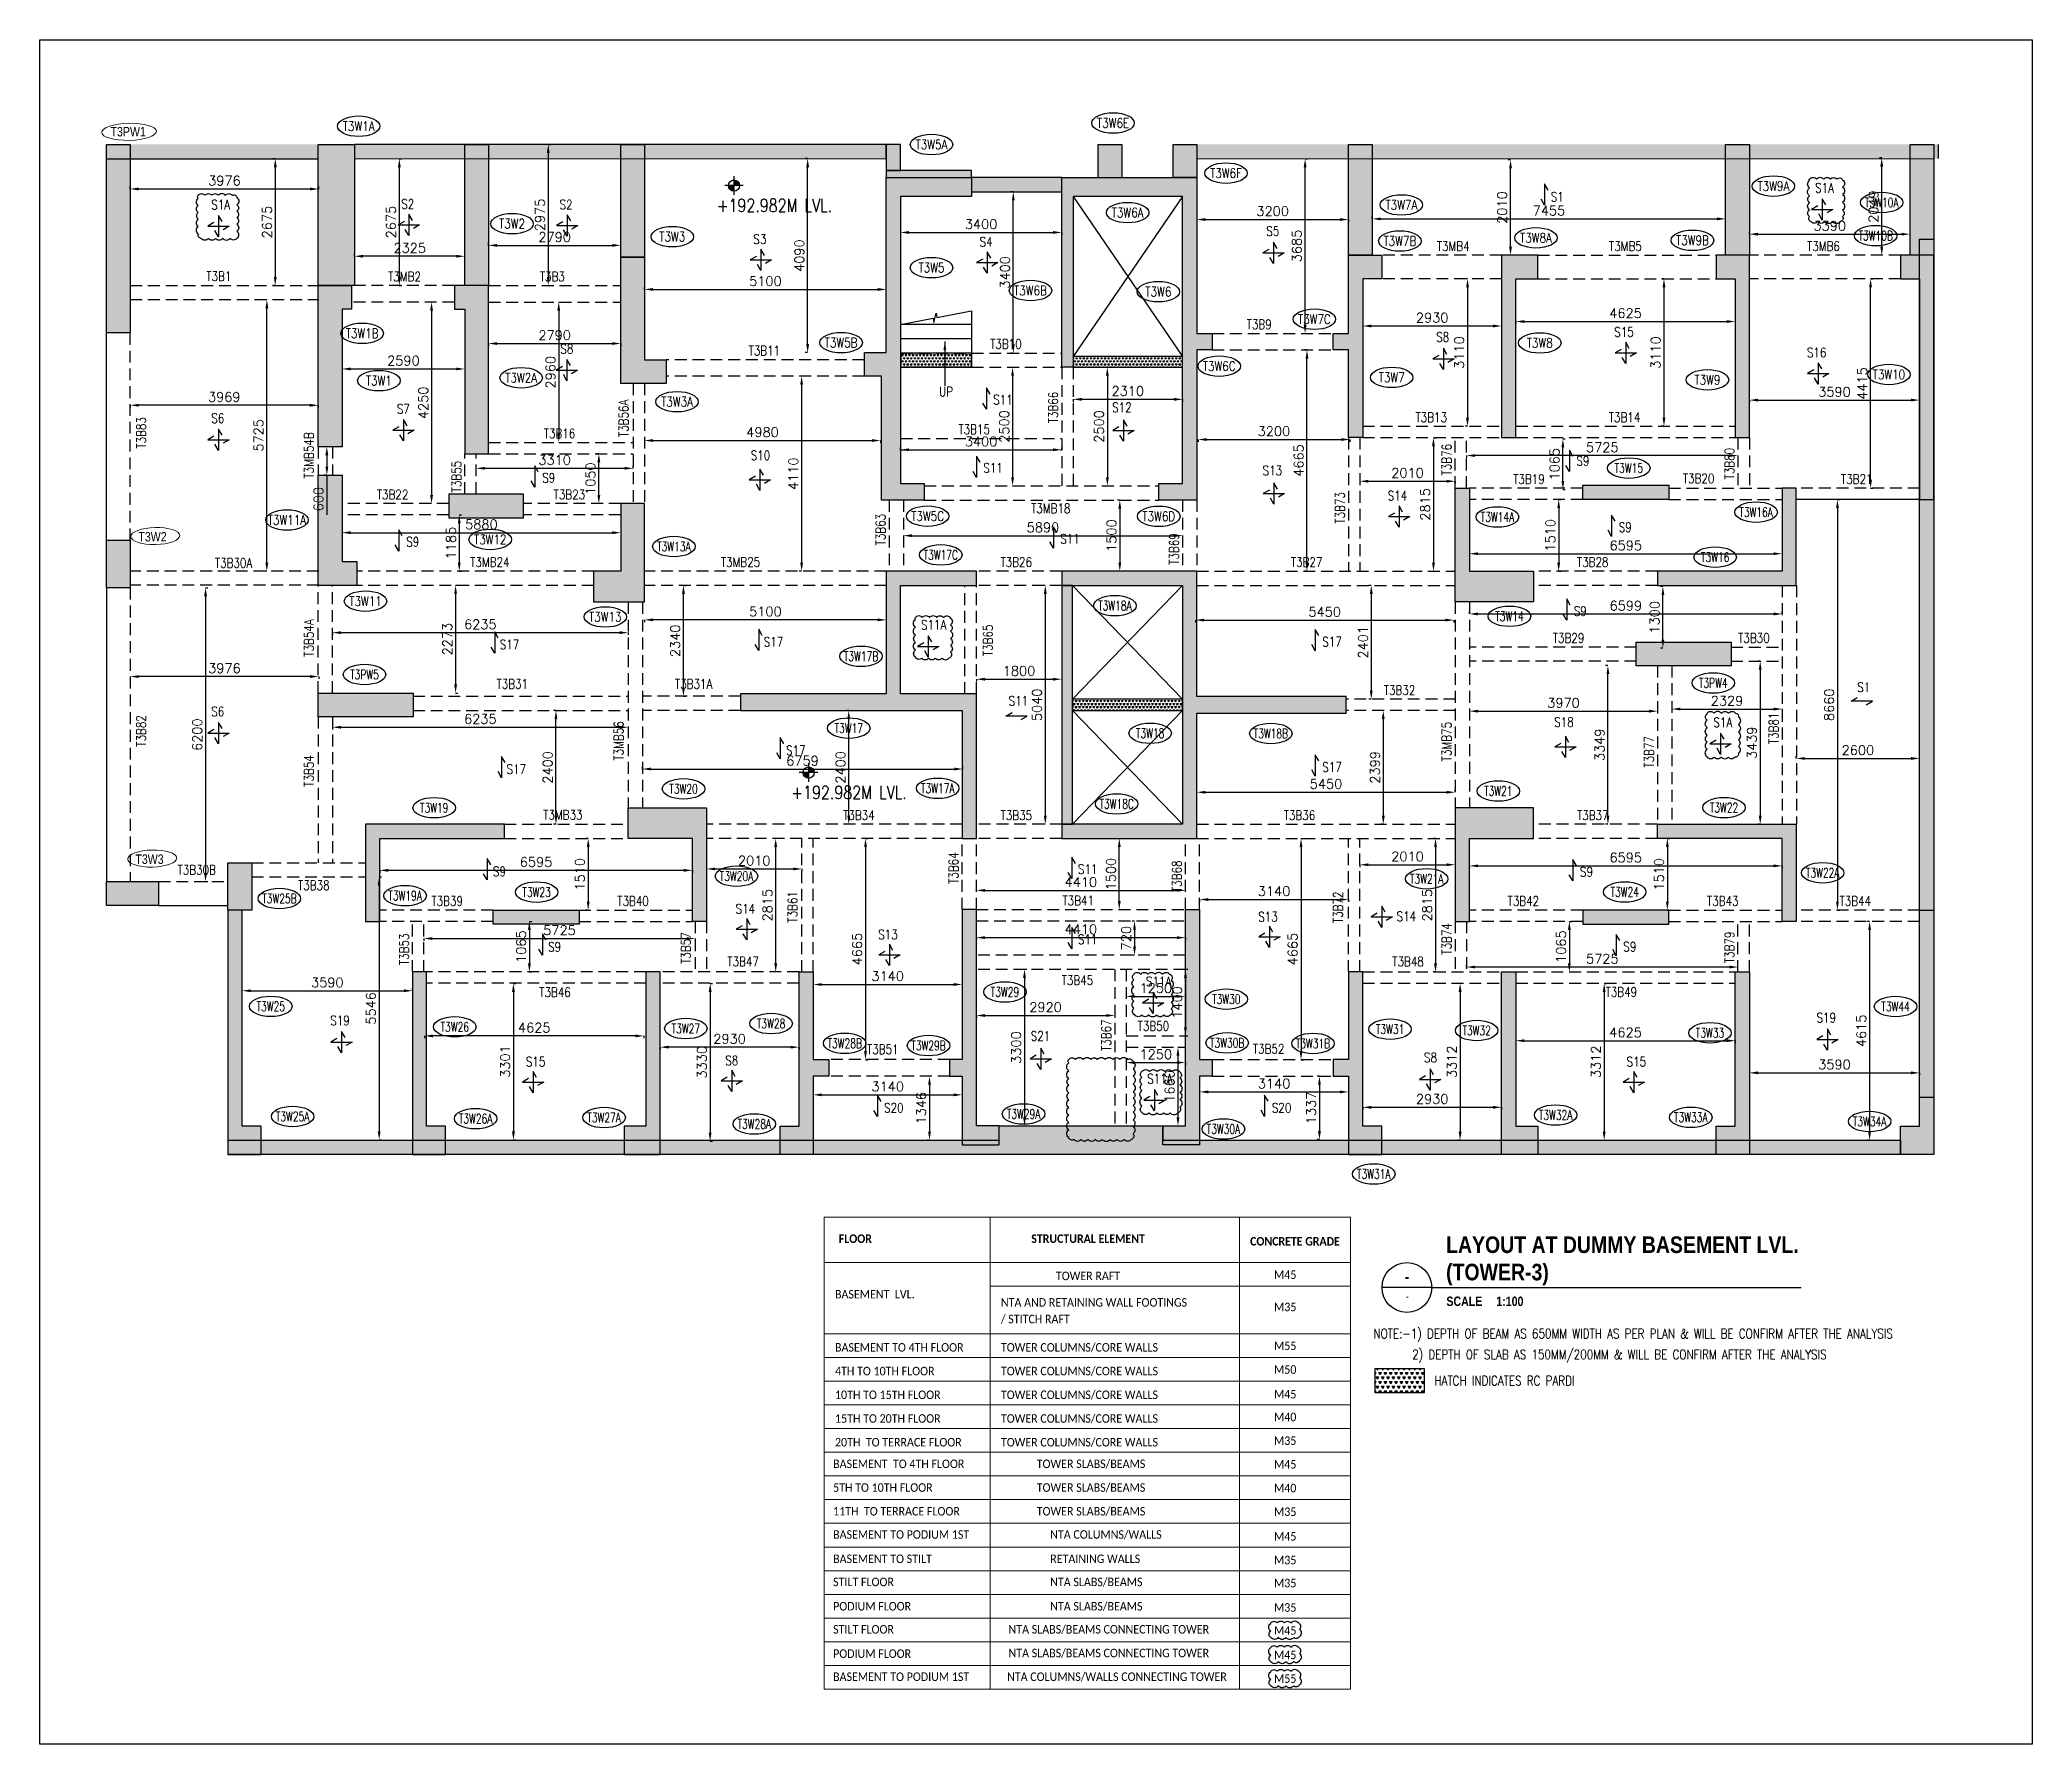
# Model space of a CAD drawing. Header units: millimetres. Extents: x 3105849 to 3692204, y 664613 to 1031566.
# Drawn here: x 3138759 to 3180783, y 664613 to 700563 of the extents above; entities that cross this region are included whole.
import ezdxf
from ezdxf.enums import TextEntityAlignment as Align

# ---------------------------------------------------------------- set-up
doc = ezdxf.new("R2010")
doc.units = ezdxf.units.MM
doc.header["$LTSCALE"] = 100
doc.header["$MEASUREMENT"] = 0
doc.linetypes.add('DASHED2', pattern=[0.375, 0.25, -0.125])
doc.linetypes.add('HIDDEN', pattern=[0.375, 0.25, -0.125])
for name, color, linetype, lineweight in [('A-DETL-THIN', 151, 'Continuous', 5), ('A-WALL-IDEN', 211, 'Continuous', 15), ('G-ANNO-TEXT', 231, 'Continuous', 5), ('OTHER', 7, 'Continuous', 30), ('RET. WALL HATCH', 40, 'Continuous', 15), ('SLAB NO', 3, 'Continuous', 35)]:
    doc.layers.add(name, color=color, linetype=linetype, lineweight=lineweight)
for name, color, linetype in [('A-REFR-TITL-100', 2, 'Continuous'), ('BEAM', 3, 'Continuous'), ('BEAM NO', 3, 'Continuous'), ('CLOUD R1 09.01.2026', 7, 'Continuous'), ('COL', 6, 'Continuous'), ('col solid', 20, 'Continuous'), ('COL-NO TOWR-T3', 8, 'Continuous'), ('CUT', 9, 'Continuous'), ('DIM.', 11, 'Continuous'), ('POD BEAM', 3, 'Continuous'), ('PODIUM COL', 6, 'Continuous'), ('PODIUM COL SOLID', 20, 'Continuous'), ('RC PARDI', 2, 'Continuous'), ('RC PARDI HAT', 30, 'DASHED2'), ('RET. WALL', 6, 'Continuous'), ('SLABS NO T2', 3, 'Continuous'), ('SYMBOL', 1, 'Continuous'), ('TEXT', 3, 'Continuous')]:
    doc.layers.add(name, color=color, linetype=linetype)
doc.styles.add('ARIAL', font='arial.ttf', dxfattribs={"width": 0.8})
doc.styles.add('ARIAL-TITLE', font='arialbd.ttf')
doc.styles.add('Calibri_3', font='calibri.ttf', dxfattribs={"width": 0.9, "height": 180})
doc.styles.add('Calibri_B', font='calibrib.ttf', dxfattribs={"width": 0.9, "height": 180})
doc.styles.add('romance', font='romans.shx')
doc.styles.add('romand', font='simplex.shx', dxfattribs={"width": 0.8})
doc.styles.add('ROMANS', font='romans.shx', dxfattribs={"width": 0.8})
doc.dimstyles.new('100T', dxfattribs={"dimtxt": 200, "dimasz": 180, "dimexe": 50, "dimexo": 50, "dimgap": 75, "dimtad": 1, "dimdec": 0, "dimzin": 0, "dimdsep": 46, "dimtxsty": 'romance', "dimcen": 0.09, "dimdle": 150, "dimclrd": 11, "dimclre": 11, "dimclrt": 2, "dimadec": 0, "dimazin": 0, "dimtfac": 1, "dimtdec": 0, "dimtofl": 0, "dimtmove": 0, "dimatfit": 3, "dimfxl": 1, "dimtolj": 1, "dimtzin": 0, "dimarcsym": 0})

msp = doc.modelspace()

# ---------------------------------------------------------------- texts
at = {"layer": 'A-WALL-IDEN', "lineweight": 5, "char_height": 200, "width": 1122.362, "attachment_point": 1, "style": 'ARIAL'}
for s, insert in [('T3PW1', (3140250.2, 698726)), ('T3W2', (3140837.4, 690182.3, 0.2)), ('T3W3', (3140774.2, 683379.7))]:
    msp.add_mtext(s, dxfattribs=dict(at, insert=insert))
at = {"layer": 'BEAM NO', "ltscale": 50, "style": 'ROMANS', "width": 0.8}
for s, p in [('T3MB4', (3168225.1, 696110.9, -0.1)), ('T3MB5', (3171857.2, 696110.9, 0)), ('T3MB6', (3176034.7, 696110.9, 0)), ('T3B1', (3142271.6, 695476.5, -1.1)), ('T3MB2', (3146105.4, 695470.9, 0)), ('T3B3', (3149305.4, 695470.9, 0)), ('T3B9', (3164215.5, 694460.9, 0)), ('T3B10', (3158804.1, 694046.2, -0.2)), ('T3B11', (3153710.4, 693905.9, 0)), ('T3B13', (3167775.4, 692500.9, 0)), ('T3B14', (3171852.9, 692500.9, 0)), ('T3B16', (3149388.4, 692160.9, 0)), ('T3B15', (3158135.1, 692245.9, -0.2)), ('T3B19', (3169835.6, 691196.7, -0.2)), ('T3B20', (3173414.9, 691211.2, -0.2)), ('T3B21', (3176750.3, 691196.7, -0.1)), ('T3B22', (3145866.6, 690871.7, -0.1)), ('T3B23', (3149596.6, 690871.7, -0.3)), ('T3MB18', (3159668.2, 690580.1, -0.2)), ('T3B30A', (3142452.3, 689427.7, -1)), ('T3MB24', (3147837, 689446.7, -0.1)), ('T3MB25', (3153123.2, 689446.6, -0.2)), ('T3B26', (3159021.6, 689446.7, -0.1)), ('T3B27', (3165147.1, 689446.7, -0.3)), ('T3B28', (3171181.6, 689446.7, -0.1)), ('T3B29', (3170671.7, 687845.8, -0.5)), ('T3B30', (3174580.9, 687845.9, -0.6)), ('T3B31', (3148392.8, 686875.1, -0.4)), ('T3B31A', (3152156, 686875.1, -0.4)), ('T3B32', (3167106.4, 686745.7, -0.4)), ('T3MB33', (3149376.1, 684117.4, -0.1)), ('T3B34', (3155704.2, 684106.7, -0.2)), ('T3B35', (3159024.7, 684106.8, -0.4)), ('T3B36', (3164997, 684106.7, -0.1)), ('T3B37', (3171184.6, 684106.7, -0.1)), ('T3B30B', (3141664.9, 682955.4, -1)), ('T3B38', (3144205.5, 682630, -1)), ('T3B39', (3147018.7, 682296.7, -0.1)), ('T3B40', (3150939.6, 682296.7, -0.1)), ('T3B41', (3160329.5, 682306.7, -0.4)), ('T3B42', (3169719.6, 682296.7, -0.1)), ('T3B43', (3173924.6, 682296.7, -0.1)), ('T3B44', (3176719.6, 682296.7, -0.1)), ('T3B47', (3153261.8, 681020.9, -0.8)), ('T3B48', (3167287.1, 681020.9, -0.9)), ('T3B45', (3160312.8, 680626.4, -0.1)), ('T3B46', (3149295, 680374.5, -0.5)), ('T3B49', (3171785.5, 680377.5, -0.9)), ('T3B50', (3161915.7, 679660.6, -0.9)), ('T3B51', (3156207.7, 679170.3, -0.7)), ('T3B52', (3164345.9, 679179.5, -0.7))]:
    msp.add_text(s, height=200, dxfattribs=at).set_placement(p)
for s, p in [('T3B66', (3160233.2, 692475.4, -1)), ('T3B83', (3140995.8, 691940.8, -1.2)), ('T3B56A', (3151174, 692185.3, -0.7)), ('T3MB54B', (3144534, 691309.7, -2.2)), ('T3B76', (3168533.2, 691374.4, -0.7)), ('T3B80', (3174498.2, 691291.6, -0.7)), ('T3B55', (3147648.9, 691017.6, -0.9)), ('T3B73', (3166283.2, 690358, -0.9)), ('T3B63', (3156593.4, 689899.7, -1)), ('T3B69', (3162783.2, 689490.9, -1.2)), ('T3B54A', (3144534, 687551, -2.2)), ('T3B65', (3158856, 687563.5, -1)), ('T3B82', (3140995.7, 685653.3, -1)), ('T3B81', (3175431.8, 685707.7, -1)), ('T3MB56', (3151069, 685360.4, -0.7)), ('T3MB75', (3168533.3, 685344, -0.9)), ('T3B77', (3172802.7, 685210.8, -1)), ('T3B54', (3144534, 684808.5, -2.2)), ('T3B64', (3158133.2, 682759.9, -0.7)), ('T3B68', (3162843.2, 682588.8, -0.7)), ('T3B61', (3154734, 681940, -0.9)), ('T3B72', (3166240.4, 681932.5, -1)), ('T3B53', (3146543.9, 681045.1, -0.7)), ('T3B57', (3152484, 681072.1, -0.7)), ('T3B74', (3168533.2, 681265.2, -0.7)), ('T3B79', (3174498.2, 681086.6, -0.7)), ('T3B67', (3161353.2, 679234.4, -1))]:
    msp.add_text(s, height=200, rotation=90, dxfattribs=at).set_placement(p)
at = {"layer": 'G-ANNO-TEXT', "color": 7, "char_height": 180, "attachment_point": 1}
for s, insert, width, style in [('FLOOR', (3155611.4, 675365.4), 865.822, 'Calibri_B'), ('STRUCTURAL ELEMENT', (3159671.4, 675365.4), 2965.442, 'Calibri_B'), (' CONCRETE GRADE', (3164231.4, 675310.4), 2417.088, 'Calibri_B'), ('TOWER RAFT', (3160191.4, 674580.4), 1659.493, 'Calibri_3'), ('M45', (3164791.4, 674605.4), 584.43, 'Calibri_3'), ('BASEMENT  LVL.', (3155531.4, 674193.8), 2070.759, 'Calibri_3'), ('/ STITCH RAFT', (3159031.4, 673669.9), 1796.582, 'Calibri_3'), ('NTA AND RETAINING WALL FOOTINGS', (3159031.4, 674020.4), 4834.176, 'Calibri_3'), ('M35', (3164791.4, 673925.4), 584.43, 'Calibri_3'), ('BASEMENT TO 4TH FLOOR', (3155531.4, 673072.2), 3333.417, 'Calibri_3'), ('TOWER COLUMNS/CORE WALLS ', (3159031.4, 673072.2), 5887.593, 'Calibri_3'), ('M55', (3164791.4, 673105.4), 584.43, 'Calibri_3'), ('4TH TO 10TH FLOOR', (3155531.4, 672572.2), 2583.037, 'Calibri_3'), ('TOWER COLUMNS/CORE WALLS ', (3159031.4, 672572.2), 5887.593, 'Calibri_3'), ('M50', (3164791.4, 672605.4), 584.43, 'Calibri_3'), ('10TH TO 15TH FLOOR', (3155531.4, 672072.2), 2741.771, 'Calibri_3'), ('TOWER COLUMNS/CORE WALLS ', (3159031.4, 672072.2), 5887.593, 'Calibri_3'), ('M45', (3164791.4, 672085.4), 584.43, 'Calibri_3'), ('15TH TO 20TH FLOOR', (3155531.4, 671572.2), 2741.771, 'Calibri_3'), ('TOWER COLUMNS/CORE WALLS ', (3159031.4, 671572.2), 5887.593, 'Calibri_3'), ('M40', (3164791.4, 671605.4), 584.43, 'Calibri_3'), ('20TH  TO TERRACE FLOOR', (3155531.4, 671072.2), 2813.923, 'Calibri_3'), ('TOWER COLUMNS/CORE WALLS ', (3159031.4, 671072.2), 5887.593, 'Calibri_3'), ('M35', (3164791.4, 671105.4), 584.43, 'Calibri_3'), ('BASEMENT  TO 4TH FLOOR', (3155491.4, 670616.1), 3405.568, 'Calibri_3'), ('TOWER SLABS/BEAMS', (3159786.9, 670616.1), 2813.923, 'Calibri_3'), ('M45', (3164791.4, 670605.4), 584.43, 'Calibri_3'), ('5TH TO 10TH FLOOR', (3155491.4, 670116.1), 2583.037, 'Calibri_3'), ('TOWER SLABS/BEAMS', (3159786.9, 670116.1), 2813.923, 'Calibri_3'), ('M40', (3164791.4, 670105.4), 584.43, 'Calibri_3'), ('11TH  TO TERRACE FLOOR', (3155491.4, 669616.1), 2813.923, 'Calibri_3'), ('TOWER SLABS/BEAMS', (3159786.9, 669616.1), 2813.923, 'Calibri_3'), ('M35', (3164791.4, 669605.4), 584.43, 'Calibri_3'), ('BASEMENT TO PODIUM 1ST', (3155491.4, 669125.4), 3535.442, 'Calibri_3'), ('NTA COLUMNS/WALLS', (3160071.4, 669125.4), 2900.505, 'Calibri_3'), ('M45', (3164791.4, 669085.4), 584.43, 'Calibri_3'), ('BASEMENT TO STILT', (3155491.4, 668612.2), 2568.607, 'Calibri_3'), ('RETAINING WALLS', (3160071.4, 668612.2), 2337.721, 'Calibri_3'), ('M35', (3164791.4, 668585.4), 584.43, 'Calibri_3'), ('STILT FLOOR', (3155491.4, 668125.4), 1572.911, 'Calibri_3'), ('NTA SLABS/BEAMS', (3160071.4, 668125.4), 2402.657, 'Calibri_3'), ('M35', (3164791.4, 668100.4), 584.43, 'Calibri_3'), ('PODIUM FLOOR', (3155491.4, 667612.2), 2013.037, 'Calibri_3'), ('NTA SLABS/BEAMS', (3160071.4, 667612.2), 2402.657, 'Calibri_3'), ('M35', (3164791.4, 667585.4), 584.43, 'Calibri_3'), ('STILT FLOOR', (3155491.4, 667125.4), 1572.911, 'Calibri_3'), ('NTA SLABS/BEAMS CONNECTING TOWER', (3159191.9, 667125.4), 4914.02, 'Calibri_3'), ('M45', (3164791.4, 667100.4), 584.43, 'Calibri_3'), ('PODIUM FLOOR', (3155491.4, 666612.2), 2013.037, 'Calibri_3'), ('NTA SLABS/BEAMS CONNECTING TOWER', (3159191.9, 666625.4), 4914.02, 'Calibri_3'), ('M45', (3164791.4, 666585.4), 584.43, 'Calibri_3'), ('BASEMENT TO PODIUM 1ST', (3155491.4, 666125.4), 3535.442, 'Calibri_3'), ('NTA COLUMNS/WALLS CONNECTING TOWER', (3159161.1, 666125.4), 5284.763, 'Calibri_3'), ('M55', (3164791.4, 666085.4), 584.43, 'Calibri_3')]:
    msp.add_mtext(s, dxfattribs=dict(at, insert=insert, width=width, style=style))
at = {"layer": 'SLAB NO', "ltscale": 50, "style": 'ROMANS', "width": 0.8}
for s, p in [('S1A', (3142375.8, 696985.9, -1)), ('S2', (3146381.8, 696999.9, -1)), ('S2', (3149722.4, 696988.1, -1)), ('S1', (3170629.7, 697151.5, -1)), ('S1A', (3176204.4, 697339.2, -1)), ('S3', (3153808.8, 696259.7, -1)), ('S4', (3158581, 696204, -1)), ('S5', (3164628.6, 696429, -1)), ('S8', (3168212.7, 694194.9, -1)), ('S15', (3171970.2, 694299.5, -1)), ('S8', (3149738.3, 693946.4, -0.6)), ('S16', (3176030.8, 693866.3, -1)), ('S11', (3158869.6, 692874, -0.9)), ('S6', (3142375.8, 692480.5, -1)), ('S7', (3146289.8, 692677.8, -0.6)), ('S12', (3161376.9, 692710, -1)), ('S10', (3153754.4, 691699.3, -1)), ('S9', (3171170.9, 691581.4, -1)), ('S9', (3149356.9, 691225.7, -0.6)), ('S11', (3158660.9, 691433.5, -1)), ('S13', (3164551.4, 691378.2, -1)), ('S14', (3167190.1, 690847, -1)), ('S9', (3146488.4, 689876.2, -1)), ('S11', (3160281.7, 689937.1, -1)), ('S9', (3172062.8, 690181.2, -1)), ('S9', (3171115.5, 688412.1, -1)), ('S17', (3154028.8, 687764, -1)), ('S11A', (3157346.4, 688121.7, -1)), ('S17', (3165811.4, 687768.4, -1)), ('S17', (3148459.7, 687708, -1)), ('S11', (3159194.1, 686521, -1)), ('S1', (3177093.8, 686810.1, -1)), ('S6', (3142375.8, 686293.9, -1)), ('S18', (3170700.2, 686071.3, -1)), ('S1A', (3174060.3, 686066.6, -1)), ('S17', (3154499.8, 685475.8, -1)), ('S17', (3148604, 685079.2, -1)), ('S17', (3165811.4, 685124.6, -1)), ('S9', (3148316.5, 682922.3, -1)), ('S11', (3160656, 682967.8, -1)), ('S9', (3171245.6, 682915, -1)), ('S14', (3153435.1, 682132.7, -1)), ('S13', (3164456.9, 681966.2, -1)), ('S14', (3167378.4, 681974.7, -1)), ('S13', (3156442.3, 681591.2, -1)), ('S11', (3160656, 681489.1, -1)), ('S9', (3149480.1, 681332.1, -1)), ('S9', (3172160.2, 681335.2, -1)), ('S11A', (3162091.3, 680601.8, -1)), ('S19', (3144886.9, 679776.1, -1)), ('S19', (3176234.7, 679836.5, -1)), ('S21', (3159660.1, 679449.6, -1.4)), ('S15', (3149010.9, 678908.7, -1)), ('S8', (3153216, 678935.2, -1)), ('S8', (3167955.1, 678995.2, -1.4)), ('S15', (3172229.1, 678908.7, -1)), ('S11A', (3162117.1, 678549.3, -1)), ('S20', (3156566.5, 677935.5, -1)), ('S20', (3164745.6, 677937.1, -1.4))]:
    msp.add_text(s, height=200, dxfattribs=at).set_placement(p)
at = {"layer": 'TEXT', "ltscale": 50, "style": 'ROMANS', "width": 0.8}
for s, p in [('UP', (3157727.1, 693141.8, 1.2)), ('NOTE:-1) DEPTH OF BEAM AS 650MM WIDTH AS PER PLAN & WILL BE CONFIRM AFTER THE ANALYSIS', (3166887.5, 673272.6)), ('2) DEPTH OF SLAB AS 150MM/200MM & WILL BE CONFIRM AFTER THE ANALYSIS', (3167705, 672833.5)), ('HATCH INDICATES RC PARDI', (3168175.9, 672280.4))]:
    msp.add_text(s, height=200, dxfattribs=at).set_placement(p, align=Align.MIDDLE_LEFT)

# ---------------------------------------------------------------- blocks, each defined once
blk = doc.blocks.new('A$C08c7907b')
at = {"layer": 'COL-NO TOWR-T3', "color": 8}
blk.add_ellipse((-503, 194, 0), major_axis=(448, 0), ratio=0.482829, dxfattribs=at)
at = {"layer": 'COL-NO TOWR-T3', "color": 3, "style": 'ROMANS', "width": 0.8}
blk.add_attdef('12345', text='', height=200, dxfattribs=at).set_placement((-503, 194, 0), align=Align.MIDDLE_CENTER)
blk = doc.blocks.new('A$C7B313EF1')
at = {"layer": 'SYMBOL', "color": 2, "linetype": 'Continuous'}
for points in [[(300, 320), (225, 450), (225, 0), (150, 130)], [(130, 300), (0, 225), (450, 225), (320, 150)]]:
    blk.add_lwpolyline(points, dxfattribs=at)
blk = doc.blocks.new('A$C6DB00AAD')
at = {"layer": 'SYMBOL', "color": 2, "linetype": 'Continuous'}
blk.add_lwpolyline([(150, 320), (75, 450), (75, 0), (0, 130)], dxfattribs=at)
blk = doc.blocks.new('A$C2BC57D65')
at = {"layer": 'SYMBOL'}
h = blk.add_hatch(color=7, dxfattribs=at)
h.paths.add_polyline_path([(196, 348), (314, 348, 0.414214), (196, 466)])
h.paths.add_polyline_path([(196, 348), (79, 348, 0.414214), (196, 230)])
at = {"layer": 'SYMBOL', "color": 7}
for p, q in [((196, 544), (196, 152)), ((393, 348), (0, 348))]:
    blk.add_line(p, q, dxfattribs=at)
blk.add_circle((196, 348), 118, dxfattribs=at)
at = {"layer": 'SYMBOL', "style": 'romand', "width": 0.8}
for p in [(1052, 530), (1052, 137)]:
    blk.add_attdef('LEVEL', text='', height=275, dxfattribs=at).set_placement(p, align=Align.MIDDLE)
blk = doc.blocks.new('A-DETAIL-TITLE-100')
at = {"layer": 'A-REFR-TITL-100', "linetype": 'Continuous'}
blk.add_line((0, 0), (-1050, 0), dxfattribs=at)
blk.add_circle((-525, 0), 525, dxfattribs=at)
at = {"layer": 'A-REFR-TITL-100', "color": 4, "style": 'ARIAL-TITLE'}
for tag, p, height in [('TITLE1', (450, 937), 500), ('TITLE2', (450, 237), 500), ('SCALE1', (450, -480), 300), ('SCALE2', (2479, -480), 300)]:
    blk.add_attdef(tag, p, '', height=height, dxfattribs=at)
at = {"layer": 'A-REFR-TITL-100', "color": 4, "linetype": 'Continuous', "style": 'ARIAL-TITLE'}
blk.add_attdef('DRWG-NO', text='', height=400, dxfattribs=at).set_placement((-751, 326), align=Align.MIDDLE)
at = {"layer": 'A-REFR-TITL-100', "color": 4, "linetype": 'Continuous', "style": 'ARIAL', "width": 0.8}
blk.add_attdef('DRAWING-REF', text='', height=200, dxfattribs=at).set_placement((-735, -270), align=Align.MIDDLE)
blk = doc.blocks.new('*D2664')
at = {"layer": 'Defpoints', "color": 0, "transparency": 16777216}
for p in [(3156913, 691916), (3160313, 691916), (3160313, 691916)]:
    blk.add_point(p, dxfattribs=at)
at = {"layer": 'SLABS NO T2', "color": 11, "lineweight": -2, "transparency": 16777216}
for p, q in [((3156913, 691916), (3156913, 691966)), ((3157093, 691916), (3160133, 691916)), ((3160313, 691916), (3160313, 691966))]:
    blk.add_line(p, q, dxfattribs=at)
at = {"layer": 'SLABS NO T2', "color": 11, "transparency": 16777216}
for points in [[(3157093, 691946), (3157093, 691886), (3156913, 691916)], [(3160133, 691946), (3160133, 691886), (3160313, 691916)]]:
    blk.add_solid(points, dxfattribs=at)
at = {"layer": 'SLABS NO T2', "color": 2, "transparency": 16777216, "insert": (3158613, 692091), "char_height": 200, "attachment_point": 5, "style": 'romance'}
blk.add_mtext('\\A1;3400', dxfattribs=at)
blk = doc.blocks.new('*D2665')
at = {"layer": 'Defpoints', "color": 0, "transparency": 16777216}
for p in [(3159051, 693656), (3159051, 691156), (3159277, 691156)]:
    blk.add_point(p, dxfattribs=at)
at = {"layer": 'SLABS NO T2', "color": 11, "lineweight": -2, "transparency": 16777216}
for p, q in [((3159277, 693656), (3159327, 693656)), ((3159277, 693476), (3159277, 691336)), ((3159277, 691156), (3159327, 691156))]:
    blk.add_line(p, q, dxfattribs=at)
at = {"layer": 'SLABS NO T2', "color": 11, "transparency": 16777216}
for points in [[(3159247, 693476), (3159307, 693476), (3159277, 693656)], [(3159247, 691336), (3159307, 691336), (3159277, 691156)]]:
    blk.add_solid(points, dxfattribs=at)
at = {"layer": 'SLABS NO T2', "color": 2, "transparency": 16777216, "insert": (3159102, 692406), "char_height": 200, "attachment_point": 5, "rotation": 90, "style": 'romance'}
blk.add_mtext('\\A1;2500', dxfattribs=at)
blk = doc.blocks.new('*D2680')
at = {"layer": 'Defpoints', "color": 0, "transparency": 16777216}
for p in [(3170681, 692144, 0), (3170885, 692144), (3170681, 691079, 0)]:
    blk.add_point(p, dxfattribs=at)
at = {"layer": 'SLABS NO T2', "color": 11, "lineweight": -2, "transparency": 16777216}
for p, q in [((3170885, 692144), (3170935, 692144)), ((3170885, 691259), (3170885, 691964)), ((3170885, 691079), (3170935, 691079))]:
    blk.add_line(p, q, dxfattribs=at)
at = {"layer": 'SLABS NO T2', "color": 11, "transparency": 16777216}
for points in [[(3170855, 691964), (3170915, 691964), (3170885, 692144)], [(3170855, 691259), (3170915, 691259), (3170885, 691079)]]:
    blk.add_solid(points, dxfattribs=at)
at = {"layer": 'SLABS NO T2', "color": 2, "transparency": 16777216, "insert": (3170710, 691612), "char_height": 200, "attachment_point": 5, "rotation": 90, "style": 'romance'}
blk.add_mtext('\\A1;1065', dxfattribs=at)
blk = doc.blocks.new('*D2706')
at = {"layer": 'Defpoints', "color": 0, "transparency": 16777216}
for p in [(3161383, 683716, 0), (3161528, 683716), (3161383, 682216, 0)]:
    blk.add_point(p, dxfattribs=at)
at = {"layer": 'SLABS NO T2', "color": 11, "lineweight": -2, "transparency": 16777216}
for p, q in [((3161527, 683716), (3161578, 683716)), ((3161528, 682396), (3161528, 683536)), ((3161527, 682216), (3161578, 682216))]:
    blk.add_line(p, q, dxfattribs=at)
at = {"layer": 'SLABS NO T2', "color": 11, "transparency": 16777216}
for points in [[(3161498, 683536), (3161558, 683536), (3161528, 683716)], [(3161498, 682396), (3161558, 682396), (3161528, 682216)]]:
    blk.add_solid(points, dxfattribs=at)
at = {"layer": 'SLABS NO T2', "color": 2, "transparency": 16777216, "insert": (3161353, 682966), "char_height": 200, "attachment_point": 5, "rotation": 90, "style": 'romance'}
blk.add_mtext('\\A1;1500', dxfattribs=at)
blk = doc.blocks.new('*D2725')
at = {"layer": 'Defpoints', "color": 0, "transparency": 16777216}
for p in [(3144933, 691981), (3144813, 691381), (3144933, 691381)]:
    blk.add_point(p, dxfattribs=at)
at = {"layer": 'SLABS NO T2', "color": 11, "lineweight": -2, "transparency": 16777216}
for p, q in [((3144814, 691981), (3144763, 691981)), ((3144813, 691801), (3144813, 691561)), ((3144814, 691381), (3144763, 691381)), ((3144813, 691381), (3144813, 690547))]:
    blk.add_line(p, q, dxfattribs=at)
at = {"layer": 'SLABS NO T2', "color": 11, "transparency": 16777216}
for points in [[(3144783, 691801), (3144843, 691801), (3144813, 691981)], [(3144783, 691561), (3144843, 691561), (3144813, 691381)]]:
    blk.add_solid(points, dxfattribs=at)
at = {"layer": 'SLABS NO T2', "color": 2, "transparency": 16777216, "insert": (3144638, 690874), "char_height": 200, "attachment_point": 5, "rotation": 90, "style": 'romance'}
blk.add_mtext('\\A1;600', dxfattribs=at)
blk = doc.blocks.new('*D2728')
at = {"layer": 'Defpoints', "color": 0, "transparency": 16777216}
for p in [(3144633, 698056, 0), (3143725, 695381), (3144633, 695381)]:
    blk.add_point(p, dxfattribs=at)
at = {"layer": 'SLABS NO T2', "color": 11, "lineweight": -2, "transparency": 16777216}
for p, q in [((3143725, 698056), (3143675, 698056)), ((3143725, 697876), (3143725, 695561)), ((3143725, 695381), (3143675, 695381))]:
    blk.add_line(p, q, dxfattribs=at)
at = {"layer": 'SLABS NO T2', "color": 11, "transparency": 16777216}
for points in [[(3143695, 697876), (3143755, 697876), (3143725, 698056)], [(3143695, 695561), (3143755, 695561), (3143725, 695381)]]:
    blk.add_solid(points, dxfattribs=at)
at = {"layer": 'SLABS NO T2', "color": 2, "transparency": 16777216, "insert": (3143550, 696719), "char_height": 200, "attachment_point": 5, "rotation": 90, "style": 'romance'}
blk.add_mtext('\\A1;2675', dxfattribs=at)
blk = doc.blocks.new('*D2729')
at = {"layer": 'Defpoints', "color": 0, "transparency": 16777216}
for p in [(3144641, 697417), (3140665, 695382), (3144641, 695382)]:
    blk.add_point(p, dxfattribs=at)
at = {"layer": 'SLABS NO T2', "color": 11, "lineweight": -2, "transparency": 16777216}
for p, q in [((3140665, 697416), (3140665, 697467)), ((3140845, 697417), (3144461, 697417)), ((3144641, 697416), (3144641, 697467))]:
    blk.add_line(p, q, dxfattribs=at)
at = {"layer": 'SLABS NO T2', "color": 11, "transparency": 16777216}
for points in [[(3140845, 697447), (3140845, 697387), (3140665, 697417)], [(3144461, 697447), (3144461, 697387), (3144641, 697417)]]:
    blk.add_solid(points, dxfattribs=at)
at = {"layer": 'SLABS NO T2', "color": 2, "transparency": 16777216, "insert": (3142653, 697592), "char_height": 200, "attachment_point": 5, "style": 'romance'}
blk.add_mtext('\\A1;3976', dxfattribs=at)
blk = doc.blocks.new('*D2730')
at = {"layer": 'Defpoints', "color": 0, "transparency": 16777216}
for p in [(3145398, 698056, 0), (3145398, 695381, 0), (3146342, 695381)]:
    blk.add_point(p, dxfattribs=at)
at = {"layer": 'SLABS NO T2', "color": 11, "lineweight": -2, "transparency": 16777216}
for p, q in [((3146341, 698056), (3146392, 698056)), ((3146342, 697876), (3146342, 695561)), ((3146341, 695381), (3146392, 695381))]:
    blk.add_line(p, q, dxfattribs=at)
at = {"layer": 'SLABS NO T2', "color": 11, "transparency": 16777216}
for points in [[(3146312, 697876), (3146372, 697876), (3146342, 698056)], [(3146312, 695561), (3146372, 695561), (3146342, 695381)]]:
    blk.add_solid(points, dxfattribs=at)
at = {"layer": 'SLABS NO T2', "color": 2, "transparency": 16777216, "insert": (3146167, 696719), "char_height": 200, "attachment_point": 5, "rotation": 90, "style": 'romance'}
blk.add_mtext('\\A1;2675', dxfattribs=at)
blk = doc.blocks.new('*D2731')
at = {"layer": 'Defpoints', "color": 0, "transparency": 16777216}
for p in [(3145398, 695998), (3145398, 695381, 0), (3147723, 695381, 0)]:
    blk.add_point(p, dxfattribs=at)
at = {"layer": 'SLABS NO T2', "color": 11, "lineweight": -2, "transparency": 16777216}
for p, q in [((3145398, 695998), (3145398, 696048)), ((3147543, 695998), (3145578, 695998)), ((3147723, 695998), (3147723, 696048))]:
    blk.add_line(p, q, dxfattribs=at)
at = {"layer": 'SLABS NO T2', "color": 11, "transparency": 16777216}
for points in [[(3145578, 696028), (3145578, 695968), (3145398, 695998)], [(3147543, 696028), (3147543, 695968), (3147723, 695998)]]:
    blk.add_solid(points, dxfattribs=at)
at = {"layer": 'SLABS NO T2', "color": 2, "transparency": 16777216, "insert": (3146561, 696173), "char_height": 200, "attachment_point": 5, "style": 'romance'}
blk.add_mtext('\\A1;2325', dxfattribs=at)
blk = doc.blocks.new('*D2732')
at = {"layer": 'Defpoints', "color": 0, "transparency": 16777216}
for p in [(3151013, 696228), (3148223, 695381, 0), (3151013, 695381, 0)]:
    blk.add_point(p, dxfattribs=at)
at = {"layer": 'SLABS NO T2', "color": 11, "lineweight": -2, "transparency": 16777216}
for p, q in [((3148223, 696227), (3148223, 696278)), ((3148403, 696228), (3150833, 696228)), ((3151013, 696227), (3151013, 696278))]:
    blk.add_line(p, q, dxfattribs=at)
at = {"layer": 'SLABS NO T2', "color": 11, "transparency": 16777216}
for points in [[(3148403, 696258), (3148403, 696198), (3148223, 696228)], [(3150833, 696258), (3150833, 696198), (3151013, 696228)]]:
    blk.add_solid(points, dxfattribs=at)
at = {"layer": 'SLABS NO T2', "color": 2, "transparency": 16777216, "insert": (3149618, 696403), "char_height": 200, "attachment_point": 5, "style": 'romance'}
blk.add_mtext('\\A1;2790', dxfattribs=at)
blk = doc.blocks.new('*D2733')
at = {"layer": 'Defpoints', "color": 0, "transparency": 16777216}
for p in [(3148223, 698356, 0), (3148223, 695381), (3149483, 695381)]:
    blk.add_point(p, dxfattribs=at)
at = {"layer": 'SLABS NO T2', "color": 11, "lineweight": -2, "transparency": 16777216}
for p, q in [((3149482, 698356), (3149533, 698356)), ((3149483, 698176), (3149483, 695561)), ((3149482, 695381), (3149533, 695381))]:
    blk.add_line(p, q, dxfattribs=at)
at = {"layer": 'SLABS NO T2', "color": 11, "transparency": 16777216}
for points in [[(3149453, 698176), (3149513, 698176), (3149483, 698356)], [(3149453, 695561), (3149513, 695561), (3149483, 695381)]]:
    blk.add_solid(points, dxfattribs=at)
at = {"layer": 'SLABS NO T2', "color": 2, "transparency": 16777216, "insert": (3149308, 696869), "char_height": 200, "attachment_point": 5, "rotation": 90, "style": 'romance'}
blk.add_mtext('\\A1;2975', dxfattribs=at)
blk = doc.blocks.new('*D2734')
at = {"layer": 'Defpoints', "color": 0, "transparency": 16777216}
for p in [(3156613, 695298), (3151513, 693816), (3156613, 693966, 0)]:
    blk.add_point(p, dxfattribs=at)
at = {"layer": 'SLABS NO T2', "color": 11, "lineweight": -2, "transparency": 16777216}
for p, q in [((3151513, 695297), (3151513, 695348)), ((3151693, 695298), (3156433, 695298)), ((3156613, 695297), (3156613, 695348))]:
    blk.add_line(p, q, dxfattribs=at)
at = {"layer": 'SLABS NO T2', "color": 11, "transparency": 16777216}
for points in [[(3151693, 695328), (3151693, 695268), (3151513, 695298)], [(3156433, 695328), (3156433, 695268), (3156613, 695298)]]:
    blk.add_solid(points, dxfattribs=at)
at = {"layer": 'SLABS NO T2', "color": 2, "transparency": 16777216, "insert": (3154063, 695473), "char_height": 200, "attachment_point": 5, "style": 'romance'}
blk.add_mtext('\\A1;5100', dxfattribs=at)
blk = doc.blocks.new('*D2735')
at = {"layer": 'Defpoints', "color": 0, "transparency": 16777216}
for p in [(3154955, 698057), (3156613, 698057, 0), (3156613, 693966, 0)]:
    blk.add_point(p, dxfattribs=at)
at = {"layer": 'SLABS NO T2', "color": 11, "lineweight": -2, "transparency": 16777216}
for p, q in [((3154955, 698057), (3154905, 698057)), ((3154955, 694146), (3154955, 697877)), ((3154955, 693966), (3154905, 693966))]:
    blk.add_line(p, q, dxfattribs=at)
at = {"layer": 'SLABS NO T2', "color": 11, "transparency": 16777216}
for points in [[(3154925, 697877), (3154985, 697877), (3154955, 698057)], [(3154925, 694146), (3154985, 694146), (3154955, 693966)]]:
    blk.add_solid(points, dxfattribs=at)
at = {"layer": 'SLABS NO T2', "color": 2, "transparency": 16777216, "insert": (3154780, 696011), "char_height": 200, "attachment_point": 5, "rotation": 90, "style": 'romance'}
blk.add_mtext('\\A1;4090', dxfattribs=at)
blk = doc.blocks.new('*D2738')
at = {"layer": 'Defpoints', "color": 0, "transparency": 16777216}
for p in [(3143548, 695082), (3144633, 695082), (3144641, 689358)]:
    blk.add_point(p, dxfattribs=at)
at = {"layer": 'SLABS NO T2', "color": 11, "lineweight": -2, "transparency": 16777216}
for p, q in [((3143548, 695082), (3143498, 695082)), ((3143548, 689538), (3143548, 694902)), ((3143548, 689358), (3143498, 689358))]:
    blk.add_line(p, q, dxfattribs=at)
at = {"layer": 'SLABS NO T2', "color": 11, "transparency": 16777216}
for points in [[(3143518, 694902), (3143578, 694902), (3143548, 695082)], [(3143518, 689538), (3143578, 689538), (3143548, 689358)]]:
    blk.add_solid(points, dxfattribs=at)
at = {"layer": 'SLABS NO T2', "color": 2, "transparency": 16777216, "insert": (3143373, 692220), "char_height": 200, "attachment_point": 5, "rotation": 90, "style": 'romance'}
blk.add_mtext('\\A1;5725', dxfattribs=at)
blk = doc.blocks.new('*D2739')
at = {"layer": 'Defpoints', "color": 0, "transparency": 16777216}
for p in [(3140665, 695082), (3144633, 695082), (3140665, 692855)]:
    blk.add_point(p, dxfattribs=at)
at = {"layer": 'SLABS NO T2', "color": 11, "lineweight": -2, "transparency": 16777216}
for p, q in [((3140665, 692856), (3140665, 692805)), ((3144453, 692855), (3140845, 692855)), ((3144633, 692856), (3144633, 692805))]:
    blk.add_line(p, q, dxfattribs=at)
at = {"layer": 'SLABS NO T2', "color": 11, "transparency": 16777216}
for points in [[(3140845, 692885), (3140845, 692825), (3140665, 692855)], [(3144453, 692885), (3144453, 692825), (3144633, 692855)]]:
    blk.add_solid(points, dxfattribs=at)
at = {"layer": 'SLABS NO T2', "color": 2, "transparency": 16777216, "insert": (3142649, 693030), "char_height": 200, "attachment_point": 5, "style": 'romance'}
blk.add_mtext('\\A1;3969', dxfattribs=at)
blk = doc.blocks.new('*D2740')
at = {"layer": 'Defpoints', "color": 0, "transparency": 16777216}
for p in [(3145133, 694881), (3147723, 694881), (3147723, 693621)]:
    blk.add_point(p, dxfattribs=at)
at = {"layer": 'SLABS NO T2', "color": 11, "lineweight": -2, "transparency": 16777216}
for p, q in [((3145133, 693621), (3145133, 693571)), ((3145313, 693621), (3147543, 693621)), ((3147723, 693621), (3147723, 693571))]:
    blk.add_line(p, q, dxfattribs=at)
at = {"layer": 'SLABS NO T2', "color": 11, "transparency": 16777216}
for points in [[(3145313, 693651), (3145313, 693591), (3145133, 693621)], [(3147543, 693651), (3147543, 693591), (3147723, 693621)]]:
    blk.add_solid(points, dxfattribs=at)
at = {"layer": 'SLABS NO T2', "color": 2, "transparency": 16777216, "insert": (3146428, 693796), "char_height": 200, "attachment_point": 5, "style": 'romance'}
blk.add_mtext('\\A1;2590', dxfattribs=at)
blk = doc.blocks.new('*D2741')
at = {"layer": 'Defpoints', "color": 0, "transparency": 16777216}
for p in [(3147503, 695031, 0), (3147022, 690781), (3147383, 690781, 0)]:
    blk.add_point(p, dxfattribs=at)
at = {"layer": 'SLABS NO T2', "color": 11, "lineweight": -2, "transparency": 16777216}
for p, q in [((3147023, 695031), (3146972, 695031)), ((3147022, 694851), (3147022, 690961)), ((3147023, 690781), (3146972, 690781))]:
    blk.add_line(p, q, dxfattribs=at)
at = {"layer": 'SLABS NO T2', "color": 11, "transparency": 16777216}
for points in [[(3146992, 694851), (3147052, 694851), (3147022, 695031)], [(3146992, 690961), (3147052, 690961), (3147022, 690781)]]:
    blk.add_solid(points, dxfattribs=at)
at = {"layer": 'SLABS NO T2', "color": 2, "transparency": 16777216, "insert": (3146847, 692906), "char_height": 200, "attachment_point": 5, "rotation": 90, "style": 'romance'}
blk.add_mtext('\\A1;4250', dxfattribs=at)
blk = doc.blocks.new('*D2742')
at = {"layer": 'Defpoints', "color": 0, "transparency": 16777216}
for p in [(3148223, 695031, 0), (3148223, 692071, 0), (3149704, 692071)]:
    blk.add_point(p, dxfattribs=at)
at = {"layer": 'SLABS NO T2', "color": 11, "lineweight": -2, "transparency": 16777216}
for p, q in [((3149704, 695031), (3149754, 695031)), ((3149704, 694851), (3149704, 692251)), ((3149704, 692071), (3149754, 692071))]:
    blk.add_line(p, q, dxfattribs=at)
at = {"layer": 'SLABS NO T2', "color": 11, "transparency": 16777216}
for points in [[(3149674, 694851), (3149734, 694851), (3149704, 695031)], [(3149674, 692251), (3149734, 692251), (3149704, 692071)]]:
    blk.add_solid(points, dxfattribs=at)
at = {"layer": 'SLABS NO T2', "color": 2, "transparency": 16777216, "insert": (3149529, 693551), "char_height": 200, "attachment_point": 5, "rotation": 90, "style": 'romance'}
blk.add_mtext('\\A1;2960', dxfattribs=at)
blk = doc.blocks.new('*D2743')
at = {"layer": 'Defpoints', "color": 0, "transparency": 16777216}
for p in [(3148223, 695031, 0), (3151013, 695031, 0), (3151013, 694157)]:
    blk.add_point(p, dxfattribs=at)
at = {"layer": 'SLABS NO T2', "color": 11, "lineweight": -2, "transparency": 16777216}
for p, q in [((3148223, 694157), (3148223, 694107)), ((3148403, 694157), (3150833, 694157)), ((3151013, 694157), (3151013, 694107))]:
    blk.add_line(p, q, dxfattribs=at)
at = {"layer": 'SLABS NO T2', "color": 11, "transparency": 16777216}
for points in [[(3148403, 694187), (3148403, 694127), (3148223, 694157)], [(3150833, 694187), (3150833, 694127), (3151013, 694157)]]:
    blk.add_solid(points, dxfattribs=at)
at = {"layer": 'SLABS NO T2', "color": 2, "transparency": 16777216, "insert": (3149618, 694332), "char_height": 200, "attachment_point": 5, "style": 'romance'}
blk.add_mtext('\\A1;2790', dxfattribs=at)
blk = doc.blocks.new('*D2744')
at = {"layer": 'Defpoints', "color": 0, "transparency": 16777216}
for p in [(3150551, 691831), (3151273, 691831, 0), (3151273, 690781, 0)]:
    blk.add_point(p, dxfattribs=at)
at = {"layer": 'SLABS NO T2', "color": 11, "lineweight": -2, "transparency": 16777216}
for p, q in [((3150551, 691831), (3150501, 691831)), ((3150551, 690961), (3150551, 691651)), ((3150551, 690781), (3150501, 690781))]:
    blk.add_line(p, q, dxfattribs=at)
at = {"layer": 'SLABS NO T2', "color": 11, "transparency": 16777216}
for points in [[(3150521, 691651), (3150581, 691651), (3150551, 691831)], [(3150521, 690961), (3150581, 690961), (3150551, 690781)]]:
    blk.add_solid(points, dxfattribs=at)
at = {"layer": 'SLABS NO T2', "color": 2, "transparency": 16777216, "insert": (3150376, 691306), "char_height": 200, "attachment_point": 5, "rotation": 90, "style": 'romance'}
blk.add_mtext('\\A1;1050', dxfattribs=at)
blk = doc.blocks.new('*D2745')
at = {"layer": 'Defpoints', "color": 0, "transparency": 16777216}
for p in [(3151273, 691525), (3147963, 690981, 0), (3151273, 690781, 0)]:
    blk.add_point(p, dxfattribs=at)
at = {"layer": 'SLABS NO T2', "color": 11, "lineweight": -2, "transparency": 16777216}
for p, q in [((3147963, 691524), (3147963, 691575)), ((3148143, 691525), (3151093, 691525)), ((3151273, 691524), (3151273, 691575))]:
    blk.add_line(p, q, dxfattribs=at)
at = {"layer": 'SLABS NO T2', "color": 11, "transparency": 16777216}
for points in [[(3148143, 691555), (3148143, 691495), (3147963, 691525)], [(3151093, 691555), (3151093, 691495), (3151273, 691525)]]:
    blk.add_solid(points, dxfattribs=at)
at = {"layer": 'SLABS NO T2', "color": 2, "transparency": 16777216, "insert": (3149618, 691700), "char_height": 200, "attachment_point": 5, "style": 'romance'}
blk.add_mtext('\\A1;3310', dxfattribs=at)
blk = doc.blocks.new('*D2746')
at = {"layer": 'Defpoints', "color": 0, "transparency": 16777216}
for p in [(3151513, 693316, 0), (3156493, 693316, 0), (3156493, 692111)]:
    blk.add_point(p, dxfattribs=at)
at = {"layer": 'SLABS NO T2', "color": 11, "lineweight": -2, "transparency": 16777216}
for p, q in [((3151513, 692111), (3151513, 692061)), ((3151693, 692111), (3156313, 692111)), ((3156493, 692111), (3156493, 692061))]:
    blk.add_line(p, q, dxfattribs=at)
at = {"layer": 'SLABS NO T2', "color": 11, "transparency": 16777216}
for points in [[(3151693, 692141), (3151693, 692081), (3151513, 692111)], [(3156313, 692141), (3156313, 692081), (3156493, 692111)]]:
    blk.add_solid(points, dxfattribs=at)
at = {"layer": 'SLABS NO T2', "color": 2, "transparency": 16777216, "insert": (3154003, 692286), "char_height": 200, "attachment_point": 5, "style": 'romance'}
blk.add_mtext('\\A1;4980', dxfattribs=at)
blk = doc.blocks.new('*D2747')
at = {"layer": 'Defpoints', "color": 0, "transparency": 16777216}
for p in [(3156513, 693466, 0), (3154828, 689356), (3156673, 689356)]:
    blk.add_point(p, dxfattribs=at)
at = {"layer": 'SLABS NO T2', "color": 11, "lineweight": -2, "transparency": 16777216}
for p, q in [((3154828, 693466), (3154778, 693466)), ((3154828, 693286), (3154828, 689536)), ((3154828, 689356), (3154778, 689356))]:
    blk.add_line(p, q, dxfattribs=at)
at = {"layer": 'SLABS NO T2', "color": 11, "transparency": 16777216}
for points in [[(3154798, 693286), (3154858, 693286), (3154828, 693466)], [(3154798, 689536), (3154858, 689536), (3154828, 689356)]]:
    blk.add_solid(points, dxfattribs=at)
at = {"layer": 'SLABS NO T2', "color": 2, "transparency": 16777216, "insert": (3154653, 691411), "char_height": 200, "attachment_point": 5, "rotation": 90, "style": 'romance'}
blk.add_mtext('\\A1;4110', dxfattribs=at)
blk = doc.blocks.new('*D2748')
at = {"layer": 'Defpoints', "color": 0, "transparency": 16777216}
for p in [(3145133, 690541, 0), (3151013, 690541, 0), (3151013, 690167)]:
    blk.add_point(p, dxfattribs=at)
at = {"layer": 'SLABS NO T2', "color": 11, "lineweight": -2, "transparency": 16777216}
for p, q in [((3145133, 690168), (3145133, 690117)), ((3145313, 690167), (3150833, 690167)), ((3151013, 690168), (3151013, 690117))]:
    blk.add_line(p, q, dxfattribs=at)
at = {"layer": 'SLABS NO T2', "color": 11, "transparency": 16777216}
for points in [[(3145313, 690197), (3145313, 690137), (3145133, 690167)], [(3150833, 690197), (3150833, 690137), (3151013, 690167)]]:
    blk.add_solid(points, dxfattribs=at)
at = {"layer": 'SLABS NO T2', "color": 2, "transparency": 16777216, "insert": (3148073, 690342), "char_height": 200, "attachment_point": 5, "style": 'romance'}
blk.add_mtext('\\A1;5880', dxfattribs=at)
blk = doc.blocks.new('*D2749')
at = {"layer": 'Defpoints', "color": 0, "transparency": 16777216}
for p in [(3147383, 690541, 0), (3147383, 689356, 0), (3147606, 689356)]:
    blk.add_point(p, dxfattribs=at)
at = {"layer": 'SLABS NO T2', "color": 11, "lineweight": -2, "transparency": 16777216}
for p, q in [((3147605, 690541), (3147656, 690541)), ((3147606, 690361), (3147606, 689536)), ((3147605, 689356), (3147656, 689356))]:
    blk.add_line(p, q, dxfattribs=at)
at = {"layer": 'SLABS NO T2', "color": 11, "transparency": 16777216}
for points in [[(3147576, 690361), (3147636, 690361), (3147606, 690541)], [(3147576, 689536), (3147636, 689536), (3147606, 689356)]]:
    blk.add_solid(points, dxfattribs=at)
at = {"layer": 'SLABS NO T2', "color": 2, "transparency": 16777216, "insert": (3147431, 689949), "char_height": 200, "attachment_point": 5, "rotation": 90, "style": 'romance'}
blk.add_mtext('\\A1;1185', dxfattribs=at)
blk = doc.blocks.new('*D2750')
at = {"layer": 'Defpoints', "color": 0, "transparency": 16777216}
for p in [(3160553, 693656), (3162863, 693656, 0), (3162863, 692980)]:
    blk.add_point(p, dxfattribs=at)
at = {"layer": 'SLABS NO T2', "color": 11, "lineweight": -2, "transparency": 16777216}
for p, q in [((3160553, 692981), (3160553, 692930)), ((3160733, 692980), (3162683, 692980)), ((3162863, 692981), (3162863, 692930))]:
    blk.add_line(p, q, dxfattribs=at)
at = {"layer": 'SLABS NO T2', "color": 11, "transparency": 16777216}
for points in [[(3160733, 693010), (3160733, 692950), (3160553, 692980)], [(3162683, 693010), (3162683, 692950), (3162863, 692980)]]:
    blk.add_solid(points, dxfattribs=at)
at = {"layer": 'SLABS NO T2', "color": 2, "transparency": 16777216, "insert": (3161708, 693155), "char_height": 200, "attachment_point": 5, "style": 'romance'}
blk.add_mtext('\\A1;2310', dxfattribs=at)
blk = doc.blocks.new('*D2751')
at = {"layer": 'Defpoints', "color": 0, "transparency": 16777216}
for p in [(3160553, 693656), (3160553, 691156), (3161276, 691156)]:
    blk.add_point(p, dxfattribs=at)
at = {"layer": 'SLABS NO T2', "color": 11, "lineweight": -2, "transparency": 16777216}
for p, q in [((3161275, 693656), (3161326, 693656)), ((3161276, 693476), (3161276, 691336)), ((3161275, 691156), (3161326, 691156))]:
    blk.add_line(p, q, dxfattribs=at)
at = {"layer": 'SLABS NO T2', "color": 11, "transparency": 16777216}
for points in [[(3161246, 693476), (3161306, 693476), (3161276, 693656)], [(3161246, 691336), (3161306, 691336), (3161276, 691156)]]:
    blk.add_solid(points, dxfattribs=at)
at = {"layer": 'SLABS NO T2', "color": 2, "transparency": 16777216, "insert": (3161101, 692406), "char_height": 200, "attachment_point": 5, "rotation": 90, "style": 'romance'}
blk.add_mtext('\\A1;2500', dxfattribs=at)
blk = doc.blocks.new('*D2752')
at = {"layer": 'Defpoints', "color": 0, "transparency": 16777216}
for p in [(3156913, 697256, 0), (3160313, 697256, 0), (3160313, 696500)]:
    blk.add_point(p, dxfattribs=at)
at = {"layer": 'SLABS NO T2', "color": 11, "lineweight": -2, "transparency": 16777216}
for p, q in [((3156913, 696501), (3156913, 696450)), ((3157093, 696500), (3160133, 696500)), ((3160313, 696501), (3160313, 696450))]:
    blk.add_line(p, q, dxfattribs=at)
at = {"layer": 'SLABS NO T2', "color": 11, "transparency": 16777216}
for points in [[(3157093, 696530), (3157093, 696470), (3156913, 696500)], [(3160133, 696530), (3160133, 696470), (3160313, 696500)]]:
    blk.add_solid(points, dxfattribs=at)
at = {"layer": 'SLABS NO T2', "color": 2, "transparency": 16777216, "insert": (3158613, 696675), "char_height": 200, "attachment_point": 5, "style": 'romance'}
blk.add_mtext('\\A1;3400', dxfattribs=at)
blk = doc.blocks.new('*D2753')
at = {"layer": 'Defpoints', "color": 0, "transparency": 16777216}
for p in [(3159293, 697357), (3160313, 697357, 0), (3160313, 693957)]:
    blk.add_point(p, dxfattribs=at)
at = {"layer": 'SLABS NO T2', "color": 11, "lineweight": -2, "transparency": 16777216}
for p, q in [((3159293, 697357), (3159243, 697357)), ((3159293, 694137), (3159293, 697177)), ((3159293, 693957), (3159243, 693957))]:
    blk.add_line(p, q, dxfattribs=at)
at = {"layer": 'SLABS NO T2', "color": 11, "transparency": 16777216}
for points in [[(3159263, 697177), (3159323, 697177), (3159293, 697357)], [(3159263, 694137), (3159323, 694137), (3159293, 693957)]]:
    blk.add_solid(points, dxfattribs=at)
at = {"layer": 'SLABS NO T2', "color": 2, "transparency": 16777216, "insert": (3159118, 695657), "char_height": 200, "attachment_point": 5, "rotation": 90, "style": 'romance'}
blk.add_mtext('\\A1;3400', dxfattribs=at)
blk = doc.blocks.new('*D2754')
at = {"layer": 'Defpoints', "color": 0, "transparency": 16777216}
for p in [(3163163, 698056, 0), (3166363, 698356, 0), (3166363, 696773)]:
    blk.add_point(p, dxfattribs=at)
at = {"layer": 'SLABS NO T2', "color": 11, "lineweight": -2, "transparency": 16777216}
for p, q in [((3163163, 696774), (3163163, 696723)), ((3163343, 696773), (3166183, 696773)), ((3166363, 696774), (3166363, 696723))]:
    blk.add_line(p, q, dxfattribs=at)
at = {"layer": 'SLABS NO T2', "color": 11, "transparency": 16777216}
for points in [[(3163343, 696803), (3163343, 696743), (3163163, 696773)], [(3166183, 696803), (3166183, 696743), (3166363, 696773)]]:
    blk.add_solid(points, dxfattribs=at)
at = {"layer": 'SLABS NO T2', "color": 2, "transparency": 16777216, "insert": (3164763, 696948), "char_height": 200, "attachment_point": 5, "style": 'romance'}
blk.add_mtext('\\A1;3200', dxfattribs=at)
blk = doc.blocks.new('*D2755')
at = {"layer": 'Defpoints', "color": 0, "transparency": 16777216}
for p in [(3163163, 698056, 0), (3165447, 698056), (3163163, 694371, 0)]:
    blk.add_point(p, dxfattribs=at)
at = {"layer": 'SLABS NO T2', "color": 11, "lineweight": -2, "transparency": 16777216}
for p, q in [((3165446, 698056), (3165497, 698056)), ((3165447, 694551), (3165447, 697876)), ((3165446, 694371), (3165497, 694371))]:
    blk.add_line(p, q, dxfattribs=at)
at = {"layer": 'SLABS NO T2', "color": 11, "transparency": 16777216}
for points in [[(3165417, 697876), (3165477, 697876), (3165447, 698056)], [(3165417, 694551), (3165477, 694551), (3165447, 694371)]]:
    blk.add_solid(points, dxfattribs=at)
at = {"layer": 'SLABS NO T2', "color": 2, "transparency": 16777216, "insert": (3165272, 696214), "char_height": 200, "attachment_point": 5, "rotation": 90, "style": 'romance'}
blk.add_mtext('\\A1;3685', dxfattribs=at)
blk = doc.blocks.new('*D2756')
at = {"layer": 'Defpoints', "color": 0, "transparency": 16777216}
for p in [(3174318, 696786), (3166863, 696021, 0), (3174318, 696021, 0)]:
    blk.add_point(p, dxfattribs=at)
at = {"layer": 'SLABS NO T2', "color": 11, "lineweight": -2, "transparency": 16777216}
for p, q in [((3166863, 696786), (3166863, 696836)), ((3167043, 696786), (3174138, 696786)), ((3174318, 696786), (3174318, 696836))]:
    blk.add_line(p, q, dxfattribs=at)
at = {"layer": 'SLABS NO T2', "color": 11, "transparency": 16777216}
for points in [[(3167043, 696816), (3167043, 696756), (3166863, 696786)], [(3174138, 696816), (3174138, 696756), (3174318, 696786)]]:
    blk.add_solid(points, dxfattribs=at)
at = {"layer": 'SLABS NO T2', "color": 2, "transparency": 16777216, "insert": (3170591, 696961), "char_height": 200, "attachment_point": 5, "style": 'romance'}
blk.add_mtext('\\A1;7455', dxfattribs=at)
blk = doc.blocks.new('*D2757')
at = {"layer": 'Defpoints', "color": 0, "transparency": 16777216}
for p in [(3169780, 698031), (3170353, 698031, 0), (3170353, 696021, 0)]:
    blk.add_point(p, dxfattribs=at)
at = {"layer": 'SLABS NO T2', "color": 11, "lineweight": -2, "transparency": 16777216}
for p, q in [((3169781, 698031), (3169730, 698031)), ((3169780, 696201), (3169780, 697851)), ((3169781, 696021), (3169730, 696021))]:
    blk.add_line(p, q, dxfattribs=at)
at = {"layer": 'SLABS NO T2', "color": 11, "transparency": 16777216}
for points in [[(3169750, 697851), (3169810, 697851), (3169780, 698031)], [(3169750, 696201), (3169810, 696201), (3169780, 696021)]]:
    blk.add_solid(points, dxfattribs=at)
at = {"layer": 'SLABS NO T2', "color": 2, "transparency": 16777216, "insert": (3169605, 697026), "char_height": 200, "attachment_point": 5, "rotation": 90, "style": 'romance'}
blk.add_mtext('\\A1;2010', dxfattribs=at)
blk = doc.blocks.new('*D2758')
at = {"layer": 'Defpoints', "color": 0, "transparency": 16777216}
for p in [(3166663, 695521), (3169593, 695521), (3169593, 694527)]:
    blk.add_point(p, dxfattribs=at)
at = {"layer": 'SLABS NO T2', "color": 11, "lineweight": -2, "transparency": 16777216}
for p, q in [((3166663, 694528), (3166663, 694477)), ((3166843, 694527), (3169413, 694527)), ((3169593, 694528), (3169593, 694477))]:
    blk.add_line(p, q, dxfattribs=at)
at = {"layer": 'SLABS NO T2', "color": 11, "transparency": 16777216}
for points in [[(3166843, 694557), (3166843, 694497), (3166663, 694527)], [(3169413, 694557), (3169413, 694497), (3169593, 694527)]]:
    blk.add_solid(points, dxfattribs=at)
at = {"layer": 'SLABS NO T2', "color": 2, "transparency": 16777216, "insert": (3168128, 694702), "char_height": 200, "attachment_point": 5, "style": 'romance'}
blk.add_mtext('\\A1;2930', dxfattribs=at)
blk = doc.blocks.new('*D2759')
at = {"layer": 'Defpoints', "color": 0, "transparency": 16777216}
for p in [(3169593, 695521), (3168873, 692411), (3169593, 692411, 0)]:
    blk.add_point(p, dxfattribs=at)
at = {"layer": 'SLABS NO T2', "color": 11, "lineweight": -2, "transparency": 16777216}
for p, q in [((3168874, 695521), (3168823, 695521)), ((3168873, 695341), (3168873, 692591)), ((3168874, 692411), (3168823, 692411))]:
    blk.add_line(p, q, dxfattribs=at)
at = {"layer": 'SLABS NO T2', "color": 11, "transparency": 16777216}
for points in [[(3168843, 695341), (3168903, 695341), (3168873, 695521)], [(3168843, 692591), (3168903, 692591), (3168873, 692411)]]:
    blk.add_solid(points, dxfattribs=at)
at = {"layer": 'SLABS NO T2', "color": 2, "transparency": 16777216, "insert": (3168698, 693966), "char_height": 200, "attachment_point": 5, "rotation": 90, "style": 'romance'}
blk.add_mtext('\\A1;3110', dxfattribs=at)
blk = doc.blocks.new('*D2760')
at = {"layer": 'Defpoints', "color": 0, "transparency": 16777216}
for p in [(3169893, 695521), (3174518, 695521), (3174518, 694621)]:
    blk.add_point(p, dxfattribs=at)
at = {"layer": 'SLABS NO T2', "color": 11, "lineweight": -2, "transparency": 16777216}
for p, q in [((3169893, 694622), (3169893, 694571)), ((3170073, 694621), (3174338, 694621)), ((3174518, 694622), (3174518, 694571))]:
    blk.add_line(p, q, dxfattribs=at)
at = {"layer": 'SLABS NO T2', "color": 11, "transparency": 16777216}
for points in [[(3170073, 694651), (3170073, 694591), (3169893, 694621)], [(3174338, 694651), (3174338, 694591), (3174518, 694621)]]:
    blk.add_solid(points, dxfattribs=at)
at = {"layer": 'SLABS NO T2', "color": 2, "transparency": 16777216, "insert": (3172206, 694796), "char_height": 200, "attachment_point": 5, "style": 'romance'}
blk.add_mtext('\\A1;4625', dxfattribs=at)
blk = doc.blocks.new('*D2761')
at = {"layer": 'Defpoints', "color": 0, "transparency": 16777216}
for p in [(3174518, 695521), (3173017, 692411), (3174518, 692411, 0)]:
    blk.add_point(p, dxfattribs=at)
at = {"layer": 'SLABS NO T2', "color": 11, "lineweight": -2, "transparency": 16777216}
for p, q in [((3173017, 695521), (3172967, 695521)), ((3173017, 695341), (3173017, 692591)), ((3173017, 692411), (3172967, 692411))]:
    blk.add_line(p, q, dxfattribs=at)
at = {"layer": 'SLABS NO T2', "color": 11, "transparency": 16777216}
for points in [[(3172987, 695341), (3173047, 695341), (3173017, 695521)], [(3172987, 692591), (3173047, 692591), (3173017, 692411)]]:
    blk.add_solid(points, dxfattribs=at)
at = {"layer": 'SLABS NO T2', "color": 2, "transparency": 16777216, "insert": (3172842, 693966), "char_height": 200, "attachment_point": 5, "rotation": 90, "style": 'romance'}
blk.add_mtext('\\A1;3110', dxfattribs=at)
blk = doc.blocks.new('*D2762')
at = {"layer": 'Defpoints', "color": 0, "transparency": 16777216}
for p in [(3163190, 694251, 0), (3166390, 694251), (3166390, 692132)]:
    blk.add_point(p, dxfattribs=at)
at = {"layer": 'SLABS NO T2', "color": 11, "lineweight": -2, "transparency": 16777216}
for p, q in [((3163190, 692133), (3163190, 692082)), ((3163370, 692132), (3166210, 692132)), ((3166390, 692133), (3166390, 692082))]:
    blk.add_line(p, q, dxfattribs=at)
at = {"layer": 'SLABS NO T2', "color": 11, "transparency": 16777216}
for points in [[(3163370, 692162), (3163370, 692102), (3163190, 692132)], [(3166210, 692162), (3166210, 692102), (3166390, 692132)]]:
    blk.add_solid(points, dxfattribs=at)
at = {"layer": 'SLABS NO T2', "color": 2, "transparency": 16777216, "insert": (3164790, 692307), "char_height": 200, "attachment_point": 5, "style": 'romance'}
blk.add_mtext('\\A1;3200', dxfattribs=at)
blk = doc.blocks.new('*D2763')
at = {"layer": 'Defpoints', "color": 0, "transparency": 16777216}
for p in [(3165487, 694021), (3166363, 694021), (3166363, 689356, 0)]:
    blk.add_point(p, dxfattribs=at)
at = {"layer": 'SLABS NO T2', "color": 11, "lineweight": -2, "transparency": 16777216}
for p, q in [((3165488, 694021), (3165437, 694021)), ((3165487, 689536), (3165487, 693841)), ((3165488, 689356), (3165437, 689356))]:
    blk.add_line(p, q, dxfattribs=at)
at = {"layer": 'SLABS NO T2', "color": 11, "transparency": 16777216}
for points in [[(3165457, 693841), (3165517, 693841), (3165487, 694021)], [(3165457, 689536), (3165517, 689536), (3165487, 689356)]]:
    blk.add_solid(points, dxfattribs=at)
at = {"layer": 'SLABS NO T2', "color": 2, "transparency": 16777216, "insert": (3165312, 691689), "char_height": 200, "attachment_point": 5, "rotation": 90, "style": 'romance'}
blk.add_mtext('\\A1;4665', dxfattribs=at)
blk = doc.blocks.new('*D2764')
at = {"layer": 'Defpoints', "color": 0, "transparency": 16777216}
for p in [(3166603, 692171), (3168613, 692171, 0), (3168613, 691252)]:
    blk.add_point(p, dxfattribs=at)
at = {"layer": 'SLABS NO T2', "color": 11, "lineweight": -2, "transparency": 16777216}
for p, q in [((3166603, 691253), (3166603, 691202)), ((3166783, 691252), (3168433, 691252)), ((3168613, 691253), (3168613, 691202))]:
    blk.add_line(p, q, dxfattribs=at)
at = {"layer": 'SLABS NO T2', "color": 11, "transparency": 16777216}
for points in [[(3166783, 691282), (3166783, 691222), (3166603, 691252)], [(3168433, 691282), (3168433, 691222), (3168613, 691252)]]:
    blk.add_solid(points, dxfattribs=at)
at = {"layer": 'SLABS NO T2', "color": 2, "transparency": 16777216, "insert": (3167608, 691427), "char_height": 200, "attachment_point": 5, "style": 'romance'}
blk.add_mtext('\\A1;2010', dxfattribs=at)
blk = doc.blocks.new('*D2765')
at = {"layer": 'Defpoints', "color": 0, "transparency": 16777216}
for p in [(3166663, 692171), (3166747, 689356, 0), (3168155, 689356)]:
    blk.add_point(p, dxfattribs=at)
at = {"layer": 'SLABS NO T2', "color": 11, "lineweight": -2, "transparency": 16777216}
for p, q in [((3168154, 692171), (3168205, 692171)), ((3168155, 691991), (3168155, 689536)), ((3168154, 689356), (3168205, 689356))]:
    blk.add_line(p, q, dxfattribs=at)
at = {"layer": 'SLABS NO T2', "color": 11, "transparency": 16777216}
for points in [[(3168125, 691991), (3168185, 691991), (3168155, 692171)], [(3168125, 689536), (3168185, 689536), (3168155, 689356)]]:
    blk.add_solid(points, dxfattribs=at)
at = {"layer": 'SLABS NO T2', "color": 2, "transparency": 16777216, "insert": (3167980, 690764), "char_height": 200, "attachment_point": 5, "rotation": 90, "style": 'romance'}
blk.add_mtext('\\A1;2815', dxfattribs=at)
blk = doc.blocks.new('*D2766')
at = {"layer": 'Defpoints', "color": 0, "transparency": 16777216}
for p in [(3168853, 692171, 0), (3174578, 692171, 0), (3168853, 691794)]:
    blk.add_point(p, dxfattribs=at)
at = {"layer": 'SLABS NO T2', "color": 11, "lineweight": -2, "transparency": 16777216}
for p, q in [((3168853, 691794), (3168853, 691744)), ((3174398, 691794), (3169033, 691794)), ((3174578, 691794), (3174578, 691744))]:
    blk.add_line(p, q, dxfattribs=at)
at = {"layer": 'SLABS NO T2', "color": 11, "transparency": 16777216}
for points in [[(3169033, 691824), (3169033, 691764), (3168853, 691794)], [(3174398, 691824), (3174398, 691764), (3174578, 691794)]]:
    blk.add_solid(points, dxfattribs=at)
at = {"layer": 'SLABS NO T2', "color": 2, "transparency": 16777216, "insert": (3171716, 691969), "char_height": 200, "attachment_point": 5, "style": 'romance'}
blk.add_mtext('\\A1;5725', dxfattribs=at)
blk = doc.blocks.new('*D2767')
at = {"layer": 'Defpoints', "color": 0, "transparency": 16777216}
for p in [(3168913, 690866, 0), (3168913, 689356), (3170796, 689356)]:
    blk.add_point(p, dxfattribs=at)
at = {"layer": 'SLABS NO T2', "color": 11, "lineweight": -2, "transparency": 16777216}
for p, q in [((3170795, 690866), (3170846, 690866)), ((3170796, 690686), (3170796, 689536)), ((3170795, 689356), (3170846, 689356))]:
    blk.add_line(p, q, dxfattribs=at)
at = {"layer": 'SLABS NO T2', "color": 11, "transparency": 16777216}
for points in [[(3170766, 690686), (3170826, 690686), (3170796, 690866)], [(3170766, 689536), (3170826, 689536), (3170796, 689356)]]:
    blk.add_solid(points, dxfattribs=at)
at = {"layer": 'SLABS NO T2', "color": 2, "transparency": 16777216, "insert": (3170621, 690111), "char_height": 200, "attachment_point": 5, "rotation": 90, "style": 'romance'}
blk.add_mtext('\\A1;1510', dxfattribs=at)
blk = doc.blocks.new('*D2768')
at = {"layer": 'Defpoints', "color": 0, "transparency": 16777216}
for p in [(3168913, 690866, 0), (3175508, 690866, 0), (3175508, 689723)]:
    blk.add_point(p, dxfattribs=at)
at = {"layer": 'SLABS NO T2', "color": 11, "lineweight": -2, "transparency": 16777216}
for p, q in [((3168913, 689724), (3168913, 689673)), ((3169093, 689723), (3175328, 689723)), ((3175508, 689724), (3175508, 689673))]:
    blk.add_line(p, q, dxfattribs=at)
at = {"layer": 'SLABS NO T2', "color": 11, "transparency": 16777216}
for points in [[(3169093, 689753), (3169093, 689693), (3168913, 689723)], [(3175328, 689753), (3175328, 689693), (3175508, 689723)]]:
    blk.add_solid(points, dxfattribs=at)
at = {"layer": 'SLABS NO T2', "color": 2, "transparency": 16777216, "insert": (3172211, 689898), "char_height": 200, "attachment_point": 5, "style": 'romance'}
blk.add_mtext('\\A1;6595', dxfattribs=at)
blk = doc.blocks.new('*D2769')
at = {"layer": 'Defpoints', "color": 0, "transparency": 16777216}
for p in [(3178208, 696464), (3174818, 696021, 0), (3178208, 696021, 0)]:
    blk.add_point(p, dxfattribs=at)
at = {"layer": 'SLABS NO T2', "color": 11, "lineweight": -2, "transparency": 16777216}
for p, q in [((3174818, 696463), (3174818, 696514)), ((3174998, 696464), (3178028, 696464)), ((3178208, 696463), (3178208, 696514))]:
    blk.add_line(p, q, dxfattribs=at)
at = {"layer": 'SLABS NO T2', "color": 11, "transparency": 16777216}
for points in [[(3174998, 696494), (3174998, 696434), (3174818, 696464)], [(3178028, 696494), (3178028, 696434), (3178208, 696464)]]:
    blk.add_solid(points, dxfattribs=at)
at = {"layer": 'SLABS NO T2', "color": 2, "transparency": 16777216, "insert": (3176513, 696639), "char_height": 200, "attachment_point": 5, "style": 'romance'}
blk.add_mtext('\\A1;3390', dxfattribs=at)
blk = doc.blocks.new('*D2770')
at = {"layer": 'Defpoints', "color": 0, "transparency": 16777216}
for p in [(3177610, 698071), (3178208, 698071, 0), (3178208, 696021, 0)]:
    blk.add_point(p, dxfattribs=at)
at = {"layer": 'SLABS NO T2', "color": 11, "lineweight": -2, "transparency": 16777216}
for p, q in [((3177611, 698071), (3177560, 698071)), ((3177610, 696201), (3177610, 697891)), ((3177611, 696021), (3177560, 696021))]:
    blk.add_line(p, q, dxfattribs=at)
at = {"layer": 'SLABS NO T2', "color": 11, "transparency": 16777216}
for points in [[(3177580, 697891), (3177640, 697891), (3177610, 698071)], [(3177580, 696201), (3177640, 696201), (3177610, 696021)]]:
    blk.add_solid(points, dxfattribs=at)
at = {"layer": 'SLABS NO T2', "color": 2, "transparency": 16777216, "insert": (3177435, 697046), "char_height": 200, "attachment_point": 5, "rotation": 90, "style": 'romance'}
blk.add_mtext('\\A1;2049', dxfattribs=at)
blk = doc.blocks.new('*D2771')
at = {"layer": 'Defpoints', "color": 0, "transparency": 16777216}
for p in [(3174818, 695521, 0), (3178408, 695521), (3178408, 692964)]:
    blk.add_point(p, dxfattribs=at)
at = {"layer": 'SLABS NO T2', "color": 11, "lineweight": -2, "transparency": 16777216}
for p, q in [((3174818, 692965), (3174818, 692914)), ((3174998, 692964), (3178228, 692964)), ((3178408, 692965), (3178408, 692914))]:
    blk.add_line(p, q, dxfattribs=at)
at = {"layer": 'SLABS NO T2', "color": 11, "transparency": 16777216}
for points in [[(3174998, 692994), (3174998, 692934), (3174818, 692964)], [(3178228, 692994), (3178228, 692934), (3178408, 692964)]]:
    blk.add_solid(points, dxfattribs=at)
at = {"layer": 'SLABS NO T2', "color": 2, "transparency": 16777216, "insert": (3176613, 693139), "char_height": 200, "attachment_point": 5, "style": 'romance'}
blk.add_mtext('\\A1;3590', dxfattribs=at)
blk = doc.blocks.new('*D2772')
at = {"layer": 'Defpoints', "color": 0, "transparency": 16777216}
for p in [(3174818, 695521, 0), (3177375, 695521), (3174818, 691106, 0)]:
    blk.add_point(p, dxfattribs=at)
at = {"layer": 'SLABS NO T2', "color": 11, "lineweight": -2, "transparency": 16777216}
for p, q in [((3177374, 695521), (3177425, 695521)), ((3177375, 691286), (3177375, 695341)), ((3177374, 691106), (3177425, 691106))]:
    blk.add_line(p, q, dxfattribs=at)
at = {"layer": 'SLABS NO T2', "color": 11, "transparency": 16777216}
for points in [[(3177345, 695341), (3177405, 695341), (3177375, 695521)], [(3177345, 691286), (3177405, 691286), (3177375, 691106)]]:
    blk.add_solid(points, dxfattribs=at)
at = {"layer": 'SLABS NO T2', "color": 2, "transparency": 16777216, "insert": (3177200, 693314), "char_height": 200, "attachment_point": 5, "rotation": 90, "style": 'romance'}
blk.add_mtext('\\A1;4415', dxfattribs=at)
blk = doc.blocks.new('*D2773')
at = {"layer": 'Defpoints', "color": 0, "transparency": 16777216}
for p in [(3178408, 685405), (3175808, 682206, 0), (3178408, 682206, 0)]:
    blk.add_point(p, dxfattribs=at)
at = {"layer": 'SLABS NO T2', "color": 11, "lineweight": -2, "transparency": 16777216}
for p, q in [((3175808, 685404), (3175808, 685455)), ((3175988, 685405), (3178228, 685405)), ((3178408, 685404), (3178408, 685455))]:
    blk.add_line(p, q, dxfattribs=at)
at = {"layer": 'SLABS NO T2', "color": 11, "transparency": 16777216}
for points in [[(3175988, 685435), (3175988, 685375), (3175808, 685405)], [(3178228, 685435), (3178228, 685375), (3178408, 685405)]]:
    blk.add_solid(points, dxfattribs=at)
at = {"layer": 'SLABS NO T2', "color": 2, "transparency": 16777216, "insert": (3177108, 685580), "char_height": 200, "attachment_point": 5, "style": 'romance'}
blk.add_mtext('\\A1;2600', dxfattribs=at)
blk = doc.blocks.new('*D2774')
at = {"layer": 'Defpoints', "color": 0, "transparency": 16777216}
for p in [(3175808, 690866, 0), (3175808, 682206, 0), (3176676, 682206)]:
    blk.add_point(p, dxfattribs=at)
at = {"layer": 'SLABS NO T2', "color": 11, "lineweight": -2, "transparency": 16777216}
for p, q in [((3176675, 690866), (3176726, 690866)), ((3176676, 690686), (3176676, 682386)), ((3176675, 682206), (3176726, 682206))]:
    blk.add_line(p, q, dxfattribs=at)
at = {"layer": 'SLABS NO T2', "color": 11, "transparency": 16777216}
for points in [[(3176646, 690686), (3176706, 690686), (3176676, 690866)], [(3176646, 682386), (3176706, 682386), (3176676, 682206)]]:
    blk.add_solid(points, dxfattribs=at)
at = {"layer": 'SLABS NO T2', "color": 2, "transparency": 16777216, "insert": (3176501, 686536), "char_height": 200, "attachment_point": 5, "rotation": 90, "style": 'romance'}
blk.add_mtext('\\A1;8660', dxfattribs=at)
blk = doc.blocks.new('*D2775')
at = {"layer": 'Defpoints', "color": 0, "transparency": 16777216}
for p in [(3172995, 689033), (3174954, 689033), (3174954, 687733, 0)]:
    blk.add_point(p, dxfattribs=at)
at = {"layer": 'SLABS NO T2', "color": 11, "lineweight": -2, "transparency": 16777216}
for p, q in [((3172996, 689033), (3172945, 689033)), ((3172995, 687913), (3172995, 688853)), ((3172996, 687733), (3172945, 687733))]:
    blk.add_line(p, q, dxfattribs=at)
at = {"layer": 'SLABS NO T2', "color": 11, "transparency": 16777216}
for points in [[(3172965, 688853), (3173025, 688853), (3172995, 689033)], [(3172965, 687913), (3173025, 687913), (3172995, 687733)]]:
    blk.add_solid(points, dxfattribs=at)
at = {"layer": 'SLABS NO T2', "color": 2, "transparency": 16777216, "insert": (3172820, 688383), "char_height": 200, "attachment_point": 5, "rotation": 90, "style": 'romance'}
blk.add_mtext('\\A1;1300', dxfattribs=at)
blk = doc.blocks.new('*D2776')
at = {"layer": 'Defpoints', "color": 0, "transparency": 16777216}
for p in [(3175512, 688453), (3168913, 687755, 0), (3175512, 687756, 0)]:
    blk.add_point(p, dxfattribs=at)
at = {"layer": 'SLABS NO T2', "color": 11, "lineweight": -2, "transparency": 16777216}
for p, q in [((3168913, 688452), (3168913, 688503)), ((3169093, 688453), (3175332, 688453)), ((3175512, 688452), (3175512, 688503))]:
    blk.add_line(p, q, dxfattribs=at)
at = {"layer": 'SLABS NO T2', "color": 11, "transparency": 16777216}
for points in [[(3169093, 688483), (3169093, 688423), (3168913, 688453)], [(3175332, 688483), (3175332, 688423), (3175512, 688453)]]:
    blk.add_solid(points, dxfattribs=at)
at = {"layer": 'SLABS NO T2', "color": 2, "transparency": 16777216, "insert": (3172212, 688628), "char_height": 200, "attachment_point": 5, "style": 'romance'}
blk.add_mtext('\\A1;6599', dxfattribs=at)
blk = doc.blocks.new('*D2777')
at = {"layer": 'Defpoints', "color": 0, "transparency": 16777216}
for p in [(3168913, 687455, 0), (3172883, 687365), (3172883, 686402)]:
    blk.add_point(p, dxfattribs=at)
at = {"layer": 'SLABS NO T2', "color": 11, "lineweight": -2, "transparency": 16777216}
for p, q in [((3168913, 686403), (3168913, 686352)), ((3169093, 686402), (3172703, 686402)), ((3172883, 686403), (3172883, 686352))]:
    blk.add_line(p, q, dxfattribs=at)
at = {"layer": 'SLABS NO T2', "color": 11, "transparency": 16777216}
for points in [[(3169093, 686432), (3169093, 686372), (3168913, 686402)], [(3172703, 686432), (3172703, 686372), (3172883, 686402)]]:
    blk.add_solid(points, dxfattribs=at)
at = {"layer": 'SLABS NO T2', "color": 2, "transparency": 16777216, "insert": (3170898, 686577), "char_height": 200, "attachment_point": 5, "style": 'romance'}
blk.add_mtext('\\A1;3970', dxfattribs=at)
blk = doc.blocks.new('*D2778')
at = {"layer": 'Defpoints', "color": 0, "transparency": 16777216}
for p in [(3171835, 687365), (3172883, 687365), (3172878, 684016)]:
    blk.add_point(p, dxfattribs=at)
at = {"layer": 'SLABS NO T2', "color": 11, "lineweight": -2, "transparency": 16777216}
for p, q in [((3171836, 687365), (3171785, 687365)), ((3171835, 684196), (3171835, 687185)), ((3171836, 684016), (3171785, 684016))]:
    blk.add_line(p, q, dxfattribs=at)
at = {"layer": 'SLABS NO T2', "color": 11, "transparency": 16777216}
for points in [[(3171805, 687185), (3171865, 687185), (3171835, 687365)], [(3171805, 684196), (3171865, 684196), (3171835, 684016)]]:
    blk.add_solid(points, dxfattribs=at)
at = {"layer": 'SLABS NO T2', "color": 2, "transparency": 16777216, "insert": (3171660, 685691), "char_height": 200, "attachment_point": 5, "rotation": 90, "style": 'romance'}
blk.add_mtext('\\A1;3349', dxfattribs=at)
blk = doc.blocks.new('*D2779')
at = {"layer": 'Defpoints', "color": 0, "transparency": 16777216}
for p in [(3173183, 687365), (3175512, 687365), (3175512, 686447)]:
    blk.add_point(p, dxfattribs=at)
at = {"layer": 'SLABS NO T2', "color": 11, "lineweight": -2, "transparency": 16777216}
for p, q in [((3173183, 686448), (3173183, 686397)), ((3173363, 686447), (3175332, 686447)), ((3175512, 686448), (3175512, 686397))]:
    blk.add_line(p, q, dxfattribs=at)
at = {"layer": 'SLABS NO T2', "color": 11, "transparency": 16777216}
for points in [[(3173363, 686477), (3173363, 686417), (3173183, 686447)], [(3175332, 686477), (3175332, 686417), (3175512, 686447)]]:
    blk.add_solid(points, dxfattribs=at)
at = {"layer": 'SLABS NO T2', "color": 2, "transparency": 16777216, "insert": (3174347, 686622), "char_height": 200, "attachment_point": 5, "style": 'romance'}
blk.add_mtext('\\A1;2329', dxfattribs=at)
blk = doc.blocks.new('*D2780')
at = {"layer": 'Defpoints', "color": 0, "transparency": 16777216}
for p in [(3175512, 687456, 0), (3175047, 684016), (3175512, 684016)]:
    blk.add_point(p, dxfattribs=at)
at = {"layer": 'SLABS NO T2', "color": 11, "lineweight": -2, "transparency": 16777216}
for p, q in [((3175048, 687456), (3174997, 687456)), ((3175047, 687276), (3175047, 684196)), ((3175048, 684016), (3174997, 684016))]:
    blk.add_line(p, q, dxfattribs=at)
at = {"layer": 'SLABS NO T2', "color": 11, "transparency": 16777216}
for points in [[(3175017, 687276), (3175077, 687276), (3175047, 687456)], [(3175017, 684196), (3175077, 684196), (3175047, 684016)]]:
    blk.add_solid(points, dxfattribs=at)
at = {"layer": 'SLABS NO T2', "color": 2, "transparency": 16777216, "insert": (3174872, 685736), "char_height": 200, "attachment_point": 5, "rotation": 90, "style": 'romance'}
blk.add_mtext('\\A1;3439', dxfattribs=at)
blk = doc.blocks.new('*D2781')
at = {"layer": 'Defpoints', "color": 0, "transparency": 16777216}
for p in [(3156974, 690856), (3162863, 690856, 0), (3162863, 690104)]:
    blk.add_point(p, dxfattribs=at)
at = {"layer": 'SLABS NO T2', "color": 11, "lineweight": -2, "transparency": 16777216}
for p, q in [((3156974, 690105), (3156974, 690054)), ((3157154, 690104), (3162683, 690104)), ((3162863, 690105), (3162863, 690054))]:
    blk.add_line(p, q, dxfattribs=at)
at = {"layer": 'SLABS NO T2', "color": 11, "transparency": 16777216}
for points in [[(3157154, 690134), (3157154, 690074), (3156974, 690104)], [(3162683, 690134), (3162683, 690074), (3162863, 690104)]]:
    blk.add_solid(points, dxfattribs=at)
at = {"layer": 'SLABS NO T2', "color": 2, "transparency": 16777216, "insert": (3159918, 690279), "char_height": 200, "attachment_point": 5, "style": 'romance'}
blk.add_mtext('\\A1;5890', dxfattribs=at)
blk = doc.blocks.new('*D2782')
at = {"layer": 'Defpoints', "color": 0, "transparency": 16777216}
for p in [(3162863, 690856, 0), (3161539, 689356), (3162863, 689356, 0)]:
    blk.add_point(p, dxfattribs=at)
at = {"layer": 'SLABS NO T2', "color": 11, "lineweight": -2, "transparency": 16777216}
for p, q in [((3161539, 690856), (3161489, 690856)), ((3161539, 690676), (3161539, 689536)), ((3161539, 689356), (3161489, 689356))]:
    blk.add_line(p, q, dxfattribs=at)
at = {"layer": 'SLABS NO T2', "color": 11, "transparency": 16777216}
for points in [[(3161509, 690676), (3161569, 690676), (3161539, 690856)], [(3161509, 689536), (3161569, 689536), (3161539, 689356)]]:
    blk.add_solid(points, dxfattribs=at)
at = {"layer": 'SLABS NO T2', "color": 2, "transparency": 16777216, "insert": (3161364, 690106), "char_height": 200, "attachment_point": 5, "rotation": 90, "style": 'romance'}
blk.add_mtext('\\A1;1500', dxfattribs=at)
blk = doc.blocks.new('*D2783')
at = {"layer": 'Defpoints', "color": 0, "transparency": 16777216}
for p in [(3163135, 689183, 0), (3168585, 689183, 0), (3168585, 688324)]:
    blk.add_point(p, dxfattribs=at)
at = {"layer": 'SLABS NO T2', "color": 11, "lineweight": -2, "transparency": 16777216}
for p, q in [((3163135, 688325), (3163135, 688274)), ((3163315, 688324), (3168405, 688324)), ((3168585, 688325), (3168585, 688274))]:
    blk.add_line(p, q, dxfattribs=at)
at = {"layer": 'SLABS NO T2', "color": 11, "transparency": 16777216}
for points in [[(3163315, 688354), (3163315, 688294), (3163135, 688324)], [(3168405, 688354), (3168405, 688294), (3168585, 688324)]]:
    blk.add_solid(points, dxfattribs=at)
at = {"layer": 'SLABS NO T2', "color": 2, "transparency": 16777216, "insert": (3165860, 688499), "char_height": 200, "attachment_point": 5, "style": 'romance'}
blk.add_mtext('\\A1;5450', dxfattribs=at)
blk = doc.blocks.new('*D2784')
at = {"layer": 'Defpoints', "color": 0, "transparency": 16777216}
for p in [(3168613, 689056, 0), (3166843, 686655), (3168613, 686655)]:
    blk.add_point(p, dxfattribs=at)
at = {"layer": 'SLABS NO T2', "color": 11, "lineweight": -2, "transparency": 16777216}
for p, q in [((3166844, 689056), (3166793, 689056)), ((3166843, 688876), (3166843, 686835)), ((3166844, 686655), (3166793, 686655))]:
    blk.add_line(p, q, dxfattribs=at)
at = {"layer": 'SLABS NO T2', "color": 11, "transparency": 16777216}
for points in [[(3166813, 688876), (3166873, 688876), (3166843, 689056)], [(3166813, 686835), (3166873, 686835), (3166843, 686655)]]:
    blk.add_solid(points, dxfattribs=at)
at = {"layer": 'SLABS NO T2', "color": 2, "transparency": 16777216, "insert": (3166668, 687856), "char_height": 200, "attachment_point": 5, "rotation": 90, "style": 'romance'}
blk.add_mtext('\\A1;2401', dxfattribs=at)
blk = doc.blocks.new('*D2785')
at = {"layer": 'Defpoints', "color": 0, "transparency": 16777216}
for p in [(3168613, 684692), (3163163, 684016, 0), (3168613, 684016, 0)]:
    blk.add_point(p, dxfattribs=at)
at = {"layer": 'SLABS NO T2', "color": 11, "lineweight": -2, "transparency": 16777216}
for p, q in [((3163163, 684692), (3163163, 684742)), ((3163343, 684692), (3168433, 684692)), ((3168613, 684692), (3168613, 684742))]:
    blk.add_line(p, q, dxfattribs=at)
at = {"layer": 'SLABS NO T2', "color": 11, "transparency": 16777216}
for points in [[(3163343, 684722), (3163343, 684662), (3163163, 684692)], [(3168433, 684722), (3168433, 684662), (3168613, 684692)]]:
    blk.add_solid(points, dxfattribs=at)
at = {"layer": 'SLABS NO T2', "color": 2, "transparency": 16777216, "insert": (3165888, 684867), "char_height": 200, "attachment_point": 5, "style": 'romance'}
blk.add_mtext('\\A1;5450', dxfattribs=at)
blk = doc.blocks.new('*D2786')
at = {"layer": 'Defpoints', "color": 0, "transparency": 16777216}
for p in [(3168613, 686415), (3167096, 684016), (3168613, 684016, 0)]:
    blk.add_point(p, dxfattribs=at)
at = {"layer": 'SLABS NO T2', "color": 11, "lineweight": -2, "transparency": 16777216}
for p, q in [((3167096, 686415), (3167046, 686415)), ((3167096, 686235), (3167096, 684196)), ((3167096, 684016), (3167046, 684016))]:
    blk.add_line(p, q, dxfattribs=at)
at = {"layer": 'SLABS NO T2', "color": 11, "transparency": 16777216}
for points in [[(3167066, 686235), (3167126, 686235), (3167096, 686415)], [(3167066, 684196), (3167126, 684196), (3167096, 684016)]]:
    blk.add_solid(points, dxfattribs=at)
at = {"layer": 'SLABS NO T2', "color": 2, "transparency": 16777216, "insert": (3166921, 685216), "char_height": 200, "attachment_point": 5, "rotation": 90, "style": 'romance'}
blk.add_mtext('\\A1;2399', dxfattribs=at)
blk = doc.blocks.new('*D2787')
at = {"layer": 'Defpoints', "color": 0, "transparency": 16777216}
for p in [(3158513, 689056, 0), (3160313, 689056), (3160313, 687076)]:
    blk.add_point(p, dxfattribs=at)
at = {"layer": 'SLABS NO T2', "color": 11, "lineweight": -2, "transparency": 16777216}
for p, q in [((3158513, 687077), (3158513, 687026)), ((3158693, 687076), (3160133, 687076)), ((3160313, 687077), (3160313, 687026))]:
    blk.add_line(p, q, dxfattribs=at)
at = {"layer": 'SLABS NO T2', "color": 11, "transparency": 16777216}
for points in [[(3158693, 687106), (3158693, 687046), (3158513, 687076)], [(3160133, 687106), (3160133, 687046), (3160313, 687076)]]:
    blk.add_solid(points, dxfattribs=at)
at = {"layer": 'SLABS NO T2', "color": 2, "transparency": 16777216, "insert": (3159413, 687251), "char_height": 200, "attachment_point": 5, "style": 'romance'}
blk.add_mtext('\\A1;1800', dxfattribs=at)
blk = doc.blocks.new('*D2788')
at = {"layer": 'Defpoints', "color": 0, "transparency": 16777216}
for p in [(3160313, 689056), (3159967, 684016), (3160313, 684016)]:
    blk.add_point(p, dxfattribs=at)
at = {"layer": 'SLABS NO T2', "color": 11, "lineweight": -2, "transparency": 16777216}
for p, q in [((3159968, 689056), (3159917, 689056)), ((3159967, 688876), (3159967, 684196)), ((3159968, 684016), (3159917, 684016))]:
    blk.add_line(p, q, dxfattribs=at)
at = {"layer": 'SLABS NO T2', "color": 11, "transparency": 16777216}
for points in [[(3159937, 688876), (3159997, 688876), (3159967, 689056)], [(3159937, 684196), (3159997, 684196), (3159967, 684016)]]:
    blk.add_solid(points, dxfattribs=at)
at = {"layer": 'SLABS NO T2', "color": 2, "transparency": 16777216, "insert": (3159792, 686536), "char_height": 200, "attachment_point": 5, "rotation": 90, "style": 'romance'}
blk.add_mtext('\\A1;5040', dxfattribs=at)
blk = doc.blocks.new('*D2789')
at = {"layer": 'Defpoints', "color": 0, "transparency": 16777216}
for p in [(3151513, 689056, 0), (3152335, 689056), (3151468, 686716, 0)]:
    blk.add_point(p, dxfattribs=at)
at = {"layer": 'SLABS NO T2', "color": 11, "lineweight": -2, "transparency": 16777216}
for p, q in [((3152334, 689056), (3152385, 689056)), ((3152335, 686896), (3152335, 688876)), ((3152334, 686716), (3152385, 686716))]:
    blk.add_line(p, q, dxfattribs=at)
at = {"layer": 'SLABS NO T2', "color": 11, "transparency": 16777216}
for points in [[(3152305, 688876), (3152365, 688876), (3152335, 689056)], [(3152305, 686896), (3152365, 686896), (3152335, 686716)]]:
    blk.add_solid(points, dxfattribs=at)
at = {"layer": 'SLABS NO T2', "color": 2, "transparency": 16777216, "insert": (3152160, 687886), "char_height": 200, "attachment_point": 5, "rotation": 90, "style": 'romance'}
blk.add_mtext('\\A1;2340', dxfattribs=at)
blk = doc.blocks.new('*D2790')
at = {"layer": 'Defpoints', "color": 0, "transparency": 16777216}
for p in [(3151513, 689056, 0), (3156613, 689056), (3151513, 688328)]:
    blk.add_point(p, dxfattribs=at)
at = {"layer": 'SLABS NO T2', "color": 11, "lineweight": -2, "transparency": 16777216}
for p, q in [((3151513, 688329), (3151513, 688278)), ((3156433, 688328), (3151693, 688328)), ((3156613, 688329), (3156613, 688278))]:
    blk.add_line(p, q, dxfattribs=at)
at = {"layer": 'SLABS NO T2', "color": 11, "transparency": 16777216}
for points in [[(3151693, 688358), (3151693, 688298), (3151513, 688328)], [(3156433, 688358), (3156433, 688298), (3156613, 688328)]]:
    blk.add_solid(points, dxfattribs=at)
at = {"layer": 'SLABS NO T2', "color": 2, "transparency": 16777216, "insert": (3154063, 688503), "char_height": 200, "attachment_point": 5, "style": 'romance'}
blk.add_mtext('\\A1;5100', dxfattribs=at)
blk = doc.blocks.new('*D2791')
at = {"layer": 'Defpoints', "color": 0, "transparency": 16777216}
for p in [(3140665, 689058), (3144641, 689058), (3140665, 687132)]:
    blk.add_point(p, dxfattribs=at)
at = {"layer": 'SLABS NO T2', "color": 11, "lineweight": -2, "transparency": 16777216}
for p, q in [((3140665, 687133), (3140665, 687082)), ((3144461, 687132), (3140845, 687132)), ((3144641, 687133), (3144641, 687082))]:
    blk.add_line(p, q, dxfattribs=at)
at = {"layer": 'SLABS NO T2', "color": 11, "transparency": 16777216}
for points in [[(3140845, 687162), (3140845, 687102), (3140665, 687132)], [(3144461, 687162), (3144461, 687102), (3144641, 687132)]]:
    blk.add_solid(points, dxfattribs=at)
at = {"layer": 'SLABS NO T2', "color": 2, "transparency": 16777216, "insert": (3142653, 687307), "char_height": 200, "attachment_point": 5, "style": 'romance'}
blk.add_mtext('\\A1;3976', dxfattribs=at)
blk = doc.blocks.new('*D2792')
at = {"layer": 'Defpoints', "color": 0, "transparency": 16777216}
for p in [(3140663, 689006), (3140663, 682806), (3142255, 682806)]:
    blk.add_point(p, dxfattribs=at)
at = {"layer": 'SLABS NO T2', "color": 11, "lineweight": -2, "transparency": 16777216}
for p, q in [((3142254, 689006), (3142305, 689006)), ((3142255, 688826), (3142255, 682986)), ((3142254, 682806), (3142305, 682806))]:
    blk.add_line(p, q, dxfattribs=at)
at = {"layer": 'SLABS NO T2', "color": 11, "transparency": 16777216}
for points in [[(3142225, 688826), (3142285, 688826), (3142255, 689006)], [(3142225, 682986), (3142285, 682986), (3142255, 682806)]]:
    blk.add_solid(points, dxfattribs=at)
at = {"layer": 'SLABS NO T2', "color": 2, "transparency": 16777216, "insert": (3142080, 685906), "char_height": 200, "attachment_point": 5, "rotation": 90, "style": 'romance'}
blk.add_mtext('\\A1;6200', dxfattribs=at)
blk = doc.blocks.new('*D2793')
at = {"layer": 'Defpoints', "color": 0, "transparency": 16777216}
for p in [(3154281, 683716), (3154833, 683716, 0), (3154833, 680901)]:
    blk.add_point(p, dxfattribs=at)
at = {"layer": 'SLABS NO T2', "color": 11, "lineweight": -2, "transparency": 16777216}
for p, q in [((3154282, 683716), (3154231, 683716)), ((3154281, 681081), (3154281, 683536)), ((3154282, 680901), (3154231, 680901))]:
    blk.add_line(p, q, dxfattribs=at)
at = {"layer": 'SLABS NO T2', "color": 11, "transparency": 16777216}
for points in [[(3154251, 683536), (3154311, 683536), (3154281, 683716)], [(3154251, 681081), (3154311, 681081), (3154281, 680901)]]:
    blk.add_solid(points, dxfattribs=at)
at = {"layer": 'SLABS NO T2', "color": 2, "transparency": 16777216, "insert": (3154106, 682309), "char_height": 200, "attachment_point": 5, "rotation": 90, "style": 'romance'}
blk.add_mtext('\\A1;2815', dxfattribs=at)
blk = doc.blocks.new('*D2794')
at = {"layer": 'Defpoints', "color": 0, "transparency": 16777216}
for p in [(3146875, 680876, 0), (3151500, 680876, 0), (3146875, 679552)]:
    blk.add_point(p, dxfattribs=at)
at = {"layer": 'SLABS NO T2', "color": 11, "lineweight": -2, "transparency": 16777216}
for p, q in [((3146875, 679553), (3146875, 679502)), ((3151320, 679552), (3147055, 679552)), ((3151500, 679553), (3151500, 679502))]:
    blk.add_line(p, q, dxfattribs=at)
at = {"layer": 'SLABS NO T2', "color": 11, "transparency": 16777216}
for points in [[(3147055, 679582), (3147055, 679522), (3146875, 679552)], [(3151320, 679582), (3151320, 679522), (3151500, 679552)]]:
    blk.add_solid(points, dxfattribs=at)
at = {"layer": 'SLABS NO T2', "color": 2, "transparency": 16777216, "insert": (3149188, 679727), "char_height": 200, "attachment_point": 5, "style": 'romance'}
blk.add_mtext('\\A1;4625', dxfattribs=at)
blk = doc.blocks.new('*D2795')
at = {"layer": 'Defpoints', "color": 0, "transparency": 16777216}
for p in [(3151843, 680661, 0), (3154773, 680661, 0), (3151843, 679315)]:
    blk.add_point(p, dxfattribs=at)
at = {"layer": 'SLABS NO T2', "color": 11, "lineweight": -2, "transparency": 16777216}
for p, q in [((3151843, 679316), (3151843, 679265)), ((3154593, 679315), (3152023, 679315)), ((3154773, 679316), (3154773, 679265))]:
    blk.add_line(p, q, dxfattribs=at)
at = {"layer": 'SLABS NO T2', "color": 11, "transparency": 16777216}
for points in [[(3152023, 679345), (3152023, 679285), (3151843, 679315)], [(3154593, 679345), (3154593, 679285), (3154773, 679315)]]:
    blk.add_solid(points, dxfattribs=at)
at = {"layer": 'SLABS NO T2', "color": 2, "transparency": 16777216, "insert": (3153308, 679490), "char_height": 200, "attachment_point": 5, "style": 'romance'}
blk.add_mtext('\\A1;2930', dxfattribs=at)
blk = doc.blocks.new('*D2796')
at = {"layer": 'Defpoints', "color": 0, "transparency": 16777216}
for p in [(3162923, 682622), (3158513, 681976, 1), (3162923, 681976, 0)]:
    blk.add_point(p, dxfattribs=at)
at = {"layer": 'SLABS NO T2', "color": 11, "lineweight": -2, "transparency": 16777216}
for p, q in [((3158513, 682622), (3158513, 682672)), ((3158693, 682622), (3162743, 682622)), ((3162923, 682621), (3162923, 682672))]:
    blk.add_line(p, q, dxfattribs=at)
at = {"layer": 'SLABS NO T2', "color": 11, "transparency": 16777216}
for points in [[(3158693, 682652), (3158693, 682592), (3158513, 682622)], [(3162743, 682652), (3162743, 682592), (3162923, 682622)]]:
    blk.add_solid(points, dxfattribs=at)
at = {"layer": 'SLABS NO T2', "color": 2, "transparency": 16777216, "insert": (3160718, 682797), "char_height": 200, "attachment_point": 5, "rotation": 359.9992, "style": 'romance'}
blk.add_mtext('\\A1;4410', dxfattribs=at)
blk = doc.blocks.new('*D2797')
at = {"layer": 'Defpoints', "color": 0, "transparency": 16777216}
for p in [(3158513, 681976, 1), (3162923, 681976, 0), (3162923, 681625)]:
    blk.add_point(p, dxfattribs=at)
at = {"layer": 'SLABS NO T2', "color": 11, "lineweight": -2, "transparency": 16777216}
for p, q in [((3158513, 681626), (3158513, 681576)), ((3158693, 681626), (3162743, 681625)), ((3162923, 681626), (3162923, 681575))]:
    blk.add_line(p, q, dxfattribs=at)
at = {"layer": 'SLABS NO T2', "color": 11, "transparency": 16777216}
for points in [[(3158693, 681656), (3158693, 681596), (3158513, 681626)], [(3162743, 681655), (3162743, 681595), (3162923, 681625)]]:
    blk.add_solid(points, dxfattribs=at)
at = {"layer": 'SLABS NO T2', "color": 2, "transparency": 16777216, "insert": (3160718, 681801), "char_height": 200, "attachment_point": 5, "rotation": 359.9992, "style": 'romance'}
blk.add_mtext('\\A1;4410', dxfattribs=at)
blk = doc.blocks.new('*D2798')
at = {"layer": 'Defpoints', "color": 0, "transparency": 16777216}
for p in [(3166663, 680661, 0), (3169593, 680661, 0), (3169593, 678046)]:
    blk.add_point(p, dxfattribs=at)
at = {"layer": 'SLABS NO T2', "color": 11, "lineweight": -2, "transparency": 16777216}
for p, q in [((3166663, 678047), (3166663, 677996)), ((3166843, 678046), (3169413, 678046)), ((3169593, 678047), (3169593, 677996))]:
    blk.add_line(p, q, dxfattribs=at)
at = {"layer": 'SLABS NO T2', "color": 11, "transparency": 16777216}
for points in [[(3166843, 678076), (3166843, 678016), (3166663, 678046)], [(3169413, 678076), (3169413, 678016), (3169593, 678046)]]:
    blk.add_solid(points, dxfattribs=at)
at = {"layer": 'SLABS NO T2', "color": 2, "transparency": 16777216, "insert": (3168128, 678221), "char_height": 200, "attachment_point": 5, "style": 'romance'}
blk.add_mtext('\\A1;2930', dxfattribs=at)
blk = doc.blocks.new('*D2799')
at = {"layer": 'Defpoints', "color": 0, "transparency": 16777216}
for p in [(3169893, 680661, 0), (3174518, 680661, 0), (3174518, 679451)]:
    blk.add_point(p, dxfattribs=at)
at = {"layer": 'SLABS NO T2', "color": 11, "lineweight": -2, "transparency": 16777216}
for p, q in [((3169893, 679452), (3169893, 679401)), ((3170073, 679451), (3174338, 679451)), ((3174518, 679452), (3174518, 679401))]:
    blk.add_line(p, q, dxfattribs=at)
at = {"layer": 'SLABS NO T2', "color": 11, "transparency": 16777216}
for points in [[(3170073, 679481), (3170073, 679421), (3169893, 679451)], [(3174338, 679481), (3174338, 679421), (3174518, 679451)]]:
    blk.add_solid(points, dxfattribs=at)
at = {"layer": 'SLABS NO T2', "color": 2, "transparency": 16777216, "insert": (3172206, 679626), "char_height": 200, "attachment_point": 5, "style": 'romance'}
blk.add_mtext('\\A1;4625', dxfattribs=at)
blk = doc.blocks.new('*D2800')
at = {"layer": 'Defpoints', "color": 0, "transparency": 16777216}
for p in [(3144933, 689058), (3151168, 689056), (3151168, 688059)]:
    blk.add_point(p, dxfattribs=at)
at = {"layer": 'SLABS NO T2', "color": 11, "lineweight": -2, "transparency": 16777216}
for p, q in [((3144933, 688060), (3144933, 688009)), ((3145113, 688059), (3150988, 688059)), ((3151168, 688060), (3151168, 688009))]:
    blk.add_line(p, q, dxfattribs=at)
at = {"layer": 'SLABS NO T2', "color": 11, "transparency": 16777216}
for points in [[(3145113, 688089), (3145113, 688029), (3144933, 688059)], [(3150988, 688089), (3150988, 688029), (3151168, 688059)]]:
    blk.add_solid(points, dxfattribs=at)
at = {"layer": 'SLABS NO T2', "color": 2, "transparency": 16777216, "insert": (3148051, 688234), "char_height": 200, "attachment_point": 5, "style": 'romance'}
blk.add_mtext('\\A1;6235', dxfattribs=at)
blk = doc.blocks.new('*D2801')
at = {"layer": 'Defpoints', "color": 0, "transparency": 16777216}
for p in [(3144933, 689058), (3144933, 686785), (3147529, 686785)]:
    blk.add_point(p, dxfattribs=at)
at = {"layer": 'SLABS NO T2', "color": 11, "lineweight": -2, "transparency": 16777216}
for p, q in [((3147528, 689058), (3147579, 689058)), ((3147529, 688878), (3147529, 686965)), ((3147528, 686785), (3147579, 686785))]:
    blk.add_line(p, q, dxfattribs=at)
at = {"layer": 'SLABS NO T2', "color": 11, "transparency": 16777216}
for points in [[(3147499, 688878), (3147559, 688878), (3147529, 689058)], [(3147499, 686965), (3147559, 686965), (3147529, 686785)]]:
    blk.add_solid(points, dxfattribs=at)
at = {"layer": 'SLABS NO T2', "color": 2, "transparency": 16777216, "insert": (3147354, 687921), "char_height": 200, "attachment_point": 5, "rotation": 90, "style": 'romance'}
blk.add_mtext('\\A1;2273', dxfattribs=at)
blk = doc.blocks.new('*D2802')
at = {"layer": 'Defpoints', "color": 0, "transparency": 16777216}
for p in [(3144933, 686285), (3151168, 686416, 0), (3151168, 686063)]:
    blk.add_point(p, dxfattribs=at)
at = {"layer": 'SLABS NO T2', "color": 11, "lineweight": -2, "transparency": 16777216}
for p, q in [((3144933, 686063), (3144933, 686013)), ((3145113, 686063), (3150988, 686063)), ((3151168, 686063), (3151168, 686013))]:
    blk.add_line(p, q, dxfattribs=at)
at = {"layer": 'SLABS NO T2', "color": 11, "transparency": 16777216}
for points in [[(3145113, 686093), (3145113, 686033), (3144933, 686063)], [(3150988, 686093), (3150988, 686033), (3151168, 686063)]]:
    blk.add_solid(points, dxfattribs=at)
at = {"layer": 'SLABS NO T2', "color": 2, "transparency": 16777216, "insert": (3148051, 686238), "char_height": 200, "attachment_point": 5, "style": 'romance'}
blk.add_mtext('\\A1;6235', dxfattribs=at)
blk = doc.blocks.new('*D2803')
at = {"layer": 'Defpoints', "color": 0, "transparency": 16777216}
for p in [(3149646, 686416), (3151168, 686416, 0), (3151168, 684016, 0)]:
    blk.add_point(p, dxfattribs=at)
at = {"layer": 'SLABS NO T2', "color": 11, "lineweight": -2, "transparency": 16777216}
for p, q in [((3149647, 686416), (3149596, 686416)), ((3149646, 684196), (3149646, 686236)), ((3149647, 684016), (3149596, 684016))]:
    blk.add_line(p, q, dxfattribs=at)
at = {"layer": 'SLABS NO T2', "color": 11, "transparency": 16777216}
for points in [[(3149616, 686236), (3149676, 686236), (3149646, 686416)], [(3149616, 684196), (3149676, 684196), (3149646, 684016)]]:
    blk.add_solid(points, dxfattribs=at)
at = {"layer": 'SLABS NO T2', "color": 2, "transparency": 16777216, "insert": (3149471, 685216), "char_height": 200, "attachment_point": 5, "rotation": 90, "style": 'romance'}
blk.add_mtext('\\A1;2400', dxfattribs=at)
blk = doc.blocks.new('*D2804')
at = {"layer": 'Defpoints', "color": 0, "transparency": 16777216}
for p in [(3155822, 686416), (3158213, 686416), (3158213, 684016)]:
    blk.add_point(p, dxfattribs=at)
at = {"layer": 'SLABS NO T2', "color": 11, "lineweight": -2, "transparency": 16777216}
for p, q in [((3155823, 686416), (3155772, 686416)), ((3155822, 684196), (3155822, 686236)), ((3155823, 684016), (3155772, 684016))]:
    blk.add_line(p, q, dxfattribs=at)
at = {"layer": 'SLABS NO T2', "color": 11, "transparency": 16777216}
for points in [[(3155792, 686236), (3155852, 686236), (3155822, 686416)], [(3155792, 684196), (3155852, 684196), (3155822, 684016)]]:
    blk.add_solid(points, dxfattribs=at)
at = {"layer": 'SLABS NO T2', "color": 2, "transparency": 16777216, "insert": (3155647, 685216), "char_height": 200, "attachment_point": 5, "rotation": 90, "style": 'romance'}
blk.add_mtext('\\A1;2400', dxfattribs=at)
blk = doc.blocks.new('*D2805')
at = {"layer": 'Defpoints', "color": 0, "transparency": 16777216}
for p in [(3158227, 685182), (3151468, 684364, 0), (3158227, 684364, 0)]:
    blk.add_point(p, dxfattribs=at)
at = {"layer": 'SLABS NO T2', "color": 11, "lineweight": -2, "transparency": 16777216}
for p, q in [((3151468, 685182), (3151468, 685232)), ((3151648, 685182), (3158047, 685182)), ((3158227, 685182), (3158227, 685232))]:
    blk.add_line(p, q, dxfattribs=at)
at = {"layer": 'SLABS NO T2', "color": 11, "transparency": 16777216}
for points in [[(3151648, 685212), (3151648, 685152), (3151468, 685182)], [(3158047, 685212), (3158047, 685152), (3158227, 685182)]]:
    blk.add_solid(points, dxfattribs=at)
at = {"layer": 'SLABS NO T2', "color": 2, "transparency": 16777216, "insert": (3154847, 685357), "char_height": 200, "attachment_point": 5, "style": 'romance'}
blk.add_mtext('\\A1;6759', dxfattribs=at)
blk = doc.blocks.new('*D2806')
at = {"layer": 'Defpoints', "color": 0, "transparency": 16777216}
for p in [(3145928, 683716), (3152523, 683716), (3152523, 683045)]:
    blk.add_point(p, dxfattribs=at)
at = {"layer": 'SLABS NO T2', "color": 11, "lineweight": -2, "transparency": 16777216}
for p, q in [((3145928, 683046), (3145928, 682995)), ((3146108, 683045), (3152343, 683045)), ((3152523, 683046), (3152523, 682995))]:
    blk.add_line(p, q, dxfattribs=at)
at = {"layer": 'SLABS NO T2', "color": 11, "transparency": 16777216}
for points in [[(3146108, 683075), (3146108, 683015), (3145928, 683045)], [(3152343, 683075), (3152343, 683015), (3152523, 683045)]]:
    blk.add_solid(points, dxfattribs=at)
at = {"layer": 'SLABS NO T2', "color": 2, "transparency": 16777216, "insert": (3149226, 683220), "char_height": 200, "attachment_point": 5, "style": 'romance'}
blk.add_mtext('\\A1;6595', dxfattribs=at)
blk = doc.blocks.new('*D2807')
at = {"layer": 'Defpoints', "color": 0, "transparency": 16777216}
for p in [(3152523, 683716), (3150326, 682206), (3152523, 682206, 0)]:
    blk.add_point(p, dxfattribs=at)
at = {"layer": 'SLABS NO T2', "color": 11, "lineweight": -2, "transparency": 16777216}
for p, q in [((3150326, 683716), (3150276, 683716)), ((3150326, 683536), (3150326, 682386)), ((3150326, 682206), (3150276, 682206))]:
    blk.add_line(p, q, dxfattribs=at)
at = {"layer": 'SLABS NO T2', "color": 11, "transparency": 16777216}
for points in [[(3150296, 683536), (3150356, 683536), (3150326, 683716)], [(3150296, 682386), (3150356, 682386), (3150326, 682206)]]:
    blk.add_solid(points, dxfattribs=at)
at = {"layer": 'SLABS NO T2', "color": 2, "transparency": 16777216, "insert": (3150151, 682961), "char_height": 200, "attachment_point": 5, "rotation": 90, "style": 'romance'}
blk.add_mtext('\\A1;1510', dxfattribs=at)
blk = doc.blocks.new('*D2808')
at = {"layer": 'Defpoints', "color": 0, "transparency": 16777216}
for p in [(3152823, 683716, 0), (3154833, 683716, 0), (3154833, 683074)]:
    blk.add_point(p, dxfattribs=at)
at = {"layer": 'SLABS NO T2', "color": 11, "lineweight": -2, "transparency": 16777216}
for p, q in [((3152823, 683074), (3152823, 683024)), ((3153003, 683074), (3154653, 683074)), ((3154833, 683074), (3154833, 683024))]:
    blk.add_line(p, q, dxfattribs=at)
at = {"layer": 'SLABS NO T2', "color": 11, "transparency": 16777216}
for points in [[(3153003, 683104), (3153003, 683044), (3152823, 683074)], [(3154653, 683104), (3154653, 683044), (3154833, 683074)]]:
    blk.add_solid(points, dxfattribs=at)
at = {"layer": 'SLABS NO T2', "color": 2, "transparency": 16777216, "insert": (3153828, 683249), "char_height": 200, "attachment_point": 5, "style": 'romance'}
blk.add_mtext('\\A1;2010', dxfattribs=at)
blk = doc.blocks.new('*D2809')
at = {"layer": 'Defpoints', "color": 0, "transparency": 16777216}
for p in [(3155073, 683716, 0), (3158213, 683716), (3158213, 680637)]:
    blk.add_point(p, dxfattribs=at)
at = {"layer": 'SLABS NO T2', "color": 11, "lineweight": -2, "transparency": 16777216}
for p, q in [((3155073, 680638), (3155073, 680587)), ((3155253, 680637), (3158033, 680637)), ((3158213, 680638), (3158213, 680587))]:
    blk.add_line(p, q, dxfattribs=at)
at = {"layer": 'SLABS NO T2', "color": 11, "transparency": 16777216}
for points in [[(3155253, 680667), (3155253, 680607), (3155073, 680637)], [(3158033, 680667), (3158033, 680607), (3158213, 680637)]]:
    blk.add_solid(points, dxfattribs=at)
at = {"layer": 'SLABS NO T2', "color": 2, "transparency": 16777216, "insert": (3156643, 680812), "char_height": 200, "attachment_point": 5, "style": 'romance'}
blk.add_mtext('\\A1;3140', dxfattribs=at)
blk = doc.blocks.new('*D2810')
at = {"layer": 'Defpoints', "color": 0, "transparency": 16777216}
for p in [(3146858, 681966, 0), (3152583, 681966, 0), (3152583, 681606)]:
    blk.add_point(p, dxfattribs=at)
at = {"layer": 'SLABS NO T2', "color": 11, "lineweight": -2, "transparency": 16777216}
for p, q in [((3146858, 681607), (3146858, 681556)), ((3147038, 681606), (3152403, 681606)), ((3152583, 681607), (3152583, 681556))]:
    blk.add_line(p, q, dxfattribs=at)
at = {"layer": 'SLABS NO T2', "color": 11, "transparency": 16777216}
for points in [[(3147038, 681636), (3147038, 681576), (3146858, 681606)], [(3152403, 681636), (3152403, 681576), (3152583, 681606)]]:
    blk.add_solid(points, dxfattribs=at)
at = {"layer": 'SLABS NO T2', "color": 2, "transparency": 16777216, "insert": (3149721, 681781), "char_height": 200, "attachment_point": 5, "style": 'romance'}
blk.add_mtext('\\A1;5725', dxfattribs=at)
blk = doc.blocks.new('*D2811')
at = {"layer": 'Defpoints', "color": 0, "transparency": 16777216}
for p in [(3146858, 681966, 0), (3146858, 680901, 0), (3149085, 680901)]:
    blk.add_point(p, dxfattribs=at)
at = {"layer": 'SLABS NO T2', "color": 11, "lineweight": -2, "transparency": 16777216}
for p, q in [((3149084, 681966), (3149135, 681966)), ((3149085, 681786), (3149085, 681081)), ((3149084, 680901), (3149135, 680901))]:
    blk.add_line(p, q, dxfattribs=at)
at = {"layer": 'SLABS NO T2', "color": 11, "transparency": 16777216}
for points in [[(3149055, 681786), (3149115, 681786), (3149085, 681966)], [(3149055, 681081), (3149115, 681081), (3149085, 680901)]]:
    blk.add_solid(points, dxfattribs=at)
at = {"layer": 'SLABS NO T2', "color": 2, "transparency": 16777216, "insert": (3148910, 681434), "char_height": 200, "attachment_point": 5, "rotation": 90, "style": 'romance'}
blk.add_mtext('\\A1;1065', dxfattribs=at)
blk = doc.blocks.new('*D2812')
at = {"layer": 'Defpoints', "color": 0, "transparency": 16777216}
for p in [(3162923, 681976, 0), (3161849, 681256), (3162923, 681256, 0)]:
    blk.add_point(p, dxfattribs=at)
at = {"layer": 'SLABS NO T2', "color": 11, "lineweight": -2, "transparency": 16777216}
for p, q in [((3161850, 681976), (3161799, 681976)), ((3161849, 681796), (3161849, 681436)), ((3161850, 681256), (3161799, 681256))]:
    blk.add_line(p, q, dxfattribs=at)
at = {"layer": 'SLABS NO T2', "color": 11, "transparency": 16777216}
for points in [[(3161819, 681796), (3161879, 681796), (3161849, 681976)], [(3161819, 681436), (3161879, 681436), (3161849, 681256)]]:
    blk.add_solid(points, dxfattribs=at)
at = {"layer": 'SLABS NO T2', "color": 2, "transparency": 16777216, "insert": (3161674, 681616), "char_height": 200, "attachment_point": 5, "rotation": 90, "style": 'romance'}
blk.add_mtext('\\A1;720', dxfattribs=at)
blk = doc.blocks.new('*D2813')
at = {"layer": 'Defpoints', "color": 0, "transparency": 16777216}
for p in [(3146618, 680505), (3143028, 677651), (3146618, 677651)]:
    blk.add_point(p, dxfattribs=at)
at = {"layer": 'SLABS NO T2', "color": 11, "lineweight": -2, "transparency": 16777216}
for p, q in [((3143028, 680504), (3143028, 680555)), ((3143208, 680505), (3146438, 680505)), ((3146618, 680504), (3146618, 680555))]:
    blk.add_line(p, q, dxfattribs=at)
at = {"layer": 'SLABS NO T2', "color": 11, "transparency": 16777216}
for points in [[(3143208, 680535), (3143208, 680475), (3143028, 680505)], [(3146438, 680535), (3146438, 680475), (3146618, 680505)]]:
    blk.add_solid(points, dxfattribs=at)
at = {"layer": 'SLABS NO T2', "color": 2, "transparency": 16777216, "insert": (3144823, 680680), "char_height": 200, "attachment_point": 5, "style": 'romance'}
blk.add_mtext('\\A1;3590', dxfattribs=at)
blk = doc.blocks.new('*D2814')
at = {"layer": 'Defpoints', "color": 0, "transparency": 16777216}
for p in [(3145628, 682906), (3145628, 677360), (3145916, 677360)]:
    blk.add_point(p, dxfattribs=at)
at = {"layer": 'SLABS NO T2', "color": 11, "lineweight": -2, "transparency": 16777216}
for p, q in [((3145915, 682906), (3145966, 682906)), ((3145916, 682726), (3145916, 677540)), ((3145915, 677360), (3145966, 677360))]:
    blk.add_line(p, q, dxfattribs=at)
at = {"layer": 'SLABS NO T2', "color": 11, "transparency": 16777216}
for points in [[(3145886, 682726), (3145946, 682726), (3145916, 682906)], [(3145886, 677540), (3145946, 677540), (3145916, 677360)]]:
    blk.add_solid(points, dxfattribs=at)
at = {"layer": 'SLABS NO T2', "color": 2, "transparency": 16777216, "insert": (3145741, 680133), "char_height": 200, "attachment_point": 5, "rotation": 90, "style": 'romance'}
blk.add_mtext('\\A1;5546', dxfattribs=at)
blk = doc.blocks.new('*D2815')
at = {"layer": 'Defpoints', "color": 0, "transparency": 16777216}
for p in [(3146918, 680661, 0), (3146918, 677360, 0), (3148749, 677360)]:
    blk.add_point(p, dxfattribs=at)
at = {"layer": 'SLABS NO T2', "color": 11, "lineweight": -2, "transparency": 16777216}
for p, q in [((3148748, 680661), (3148799, 680661)), ((3148749, 680481), (3148749, 677540)), ((3148748, 677360), (3148799, 677360))]:
    blk.add_line(p, q, dxfattribs=at)
at = {"layer": 'SLABS NO T2', "color": 11, "transparency": 16777216}
for points in [[(3148719, 680481), (3148779, 680481), (3148749, 680661)], [(3148719, 677540), (3148779, 677540), (3148749, 677360)]]:
    blk.add_solid(points, dxfattribs=at)
at = {"layer": 'SLABS NO T2', "color": 2, "transparency": 16777216, "insert": (3148574, 679011), "char_height": 200, "attachment_point": 5, "rotation": 90, "style": 'romance'}
blk.add_mtext('\\A1;3301', dxfattribs=at)
blk = doc.blocks.new('*D2816')
at = {"layer": 'Defpoints', "color": 0, "transparency": 16777216}
for p in [(3151843, 680661, 0), (3151843, 677331, 0), (3152898, 677331)]:
    blk.add_point(p, dxfattribs=at)
at = {"layer": 'SLABS NO T2', "color": 11, "lineweight": -2, "transparency": 16777216}
for p, q in [((3152897, 680661), (3152948, 680661)), ((3152898, 680481), (3152898, 677511)), ((3152897, 677331), (3152948, 677331))]:
    blk.add_line(p, q, dxfattribs=at)
at = {"layer": 'SLABS NO T2', "color": 11, "transparency": 16777216}
for points in [[(3152868, 680481), (3152928, 680481), (3152898, 680661)], [(3152868, 677511), (3152928, 677511), (3152898, 677331)]]:
    blk.add_solid(points, dxfattribs=at)
at = {"layer": 'SLABS NO T2', "color": 2, "transparency": 16777216, "insert": (3152723, 678996), "char_height": 200, "attachment_point": 5, "rotation": 90, "style": 'romance'}
blk.add_mtext('\\A1;3330', dxfattribs=at)
blk = doc.blocks.new('*D2817')
at = {"layer": 'Defpoints', "color": 0, "transparency": 16777216}
for p in [(3155073, 683716, 0), (3155073, 679051), (3156175, 679051)]:
    blk.add_point(p, dxfattribs=at)
at = {"layer": 'SLABS NO T2', "color": 11, "lineweight": -2, "transparency": 16777216}
for p, q in [((3156174, 683716), (3156225, 683716)), ((3156175, 683536), (3156175, 679231)), ((3156174, 679051), (3156225, 679051))]:
    blk.add_line(p, q, dxfattribs=at)
at = {"layer": 'SLABS NO T2', "color": 11, "transparency": 16777216}
for points in [[(3156145, 683536), (3156205, 683536), (3156175, 683716)], [(3156145, 679231), (3156205, 679231), (3156175, 679051)]]:
    blk.add_solid(points, dxfattribs=at)
at = {"layer": 'SLABS NO T2', "color": 2, "transparency": 16777216, "insert": (3156000, 681384), "char_height": 200, "attachment_point": 5, "rotation": 90, "style": 'romance'}
blk.add_mtext('\\A1;4665', dxfattribs=at)
blk = doc.blocks.new('*D2818')
at = {"layer": 'Defpoints', "color": 0, "transparency": 16777216}
for p in [(3155073, 678701), (3158213, 678701), (3158213, 678309)]:
    blk.add_point(p, dxfattribs=at)
at = {"layer": 'SLABS NO T2', "color": 11, "lineweight": -2, "transparency": 16777216}
for p, q in [((3155073, 678309), (3155073, 678259)), ((3155253, 678309), (3158033, 678309)), ((3158213, 678309), (3158213, 678259))]:
    blk.add_line(p, q, dxfattribs=at)
at = {"layer": 'SLABS NO T2', "color": 11, "transparency": 16777216}
for points in [[(3155253, 678339), (3155253, 678279), (3155073, 678309)], [(3158033, 678339), (3158033, 678279), (3158213, 678309)]]:
    blk.add_solid(points, dxfattribs=at)
at = {"layer": 'SLABS NO T2', "color": 2, "transparency": 16777216, "insert": (3156643, 678484), "char_height": 200, "attachment_point": 5, "style": 'romance'}
blk.add_mtext('\\A1;3140', dxfattribs=at)
blk = doc.blocks.new('*D2819')
at = {"layer": 'Defpoints', "color": 0, "transparency": 16777216}
for p in [(3158213, 678701), (3157525, 677355), (3158213, 677355)]:
    blk.add_point(p, dxfattribs=at)
at = {"layer": 'SLABS NO T2', "color": 11, "lineweight": -2, "transparency": 16777216}
for p, q in [((3157526, 678701), (3157475, 678701)), ((3157525, 678521), (3157525, 677535)), ((3157526, 677355), (3157475, 677355))]:
    blk.add_line(p, q, dxfattribs=at)
at = {"layer": 'SLABS NO T2', "color": 11, "transparency": 16777216}
for points in [[(3157495, 678521), (3157555, 678521), (3157525, 678701)], [(3157495, 677535), (3157555, 677535), (3157525, 677355)]]:
    blk.add_solid(points, dxfattribs=at)
at = {"layer": 'SLABS NO T2', "color": 2, "transparency": 16777216, "insert": (3157350, 678028), "char_height": 200, "attachment_point": 5, "rotation": 90, "style": 'romance'}
blk.add_mtext('\\A1;1346', dxfattribs=at)
blk = doc.blocks.new('*D2820')
at = {"layer": 'Defpoints', "color": 0, "transparency": 16777216}
for p in [(3158513, 680957, 0), (3161433, 680957, 0), (3161433, 679983)]:
    blk.add_point(p, dxfattribs=at)
at = {"layer": 'SLABS NO T2', "color": 11, "lineweight": -2, "transparency": 16777216}
for p, q in [((3158513, 679984), (3158513, 679933)), ((3158693, 679983), (3161253, 679983)), ((3161433, 679984), (3161433, 679933))]:
    blk.add_line(p, q, dxfattribs=at)
at = {"layer": 'SLABS NO T2', "color": 11, "transparency": 16777216}
for points in [[(3158693, 680013), (3158693, 679953), (3158513, 679983)], [(3161253, 680013), (3161253, 679953), (3161433, 679983)]]:
    blk.add_solid(points, dxfattribs=at)
at = {"layer": 'SLABS NO T2', "color": 2, "transparency": 16777216, "insert": (3159973, 680158), "char_height": 200, "attachment_point": 5, "style": 'romance'}
blk.add_mtext('\\A1;2920', dxfattribs=at)
blk = doc.blocks.new('*D2821')
at = {"layer": 'Defpoints', "color": 0, "transparency": 16777216}
for p in [(3158513, 680957, 0), (3158513, 677656), (3159529, 677656)]:
    blk.add_point(p, dxfattribs=at)
at = {"layer": 'SLABS NO T2', "color": 11, "lineweight": -2, "transparency": 16777216}
for p, q in [((3159528, 680957), (3159579, 680957)), ((3159529, 680777), (3159529, 677836)), ((3159528, 677656), (3159579, 677656))]:
    blk.add_line(p, q, dxfattribs=at)
at = {"layer": 'SLABS NO T2', "color": 11, "transparency": 16777216}
for points in [[(3159499, 680777), (3159559, 680777), (3159529, 680957)], [(3159499, 677836), (3159559, 677836), (3159529, 677656)]]:
    blk.add_solid(points, dxfattribs=at)
at = {"layer": 'SLABS NO T2', "color": 2, "transparency": 16777216, "insert": (3159354, 679306), "char_height": 200, "attachment_point": 5, "rotation": 90, "style": 'romance'}
blk.add_mtext('\\A1;3300', dxfattribs=at)
blk = doc.blocks.new('*D2822')
at = {"layer": 'Defpoints', "color": 0, "transparency": 16777216}
for p in [(3161673, 680957, 0), (3162923, 680957, 0), (3162923, 680386)]:
    blk.add_point(p, dxfattribs=at)
at = {"layer": 'SLABS NO T2', "color": 11, "lineweight": -2, "transparency": 16777216}
for p, q in [((3161673, 680387), (3161673, 680336)), ((3161853, 680386), (3162743, 680386)), ((3162923, 680387), (3162923, 680336))]:
    blk.add_line(p, q, dxfattribs=at)
at = {"layer": 'SLABS NO T2', "color": 11, "transparency": 16777216}
for points in [[(3161853, 680416), (3161853, 680356), (3161673, 680386)], [(3162743, 680416), (3162743, 680356), (3162923, 680386)]]:
    blk.add_solid(points, dxfattribs=at)
at = {"layer": 'SLABS NO T2', "color": 2, "transparency": 16777216, "insert": (3162298, 680561), "char_height": 200, "attachment_point": 5, "style": 'romance'}
blk.add_mtext('\\A1;1250', dxfattribs=at)
blk = doc.blocks.new('*D2823')
at = {"layer": 'Defpoints', "color": 0, "transparency": 16777216}
for p in [(3162923, 680957, 0), (3162923, 679556), (3162923, 679556)]:
    blk.add_point(p, dxfattribs=at)
at = {"layer": 'SLABS NO T2', "color": 11, "lineweight": -2, "transparency": 16777216}
for p, q in [((3162923, 680957), (3162973, 680957)), ((3162923, 680777), (3162923, 679736)), ((3162923, 679556), (3162973, 679556))]:
    blk.add_line(p, q, dxfattribs=at)
at = {"layer": 'SLABS NO T2', "color": 11, "transparency": 16777216}
for points in [[(3162893, 680777), (3162953, 680777), (3162923, 680957)], [(3162893, 679736), (3162953, 679736), (3162923, 679556)]]:
    blk.add_solid(points, dxfattribs=at)
at = {"layer": 'SLABS NO T2', "color": 2, "transparency": 16777216, "insert": (3162748, 680256), "char_height": 200, "attachment_point": 5, "rotation": 90, "style": 'romance'}
blk.add_mtext('\\A1;1400', dxfattribs=at)
blk = doc.blocks.new('*D2824')
at = {"layer": 'Defpoints', "color": 0, "transparency": 16777216}
for p in [(3161673, 679316, 0), (3162923, 679316), (3162923, 678990)]:
    blk.add_point(p, dxfattribs=at)
at = {"layer": 'SLABS NO T2', "color": 11, "lineweight": -2, "transparency": 16777216}
for p, q in [((3161673, 678991), (3161673, 678940)), ((3161853, 678990), (3162743, 678990)), ((3162923, 678991), (3162923, 678940))]:
    blk.add_line(p, q, dxfattribs=at)
at = {"layer": 'SLABS NO T2', "color": 11, "transparency": 16777216}
for points in [[(3161853, 679020), (3161853, 678960), (3161673, 678990)], [(3162743, 679020), (3162743, 678960), (3162923, 678990)]]:
    blk.add_solid(points, dxfattribs=at)
at = {"layer": 'SLABS NO T2', "color": 2, "transparency": 16777216, "insert": (3162298, 679165), "char_height": 200, "attachment_point": 5, "style": 'romance'}
blk.add_mtext('\\A1;1250', dxfattribs=at)
blk = doc.blocks.new('*D2825')
at = {"layer": 'Defpoints', "color": 0, "transparency": 16777216}
for p in [(3161673, 679316, 0), (3161673, 677656, 0), (3162766, 677656)]:
    blk.add_point(p, dxfattribs=at)
at = {"layer": 'SLABS NO T2', "color": 11, "lineweight": -2, "transparency": 16777216}
for p, q in [((3162765, 679316), (3162816, 679316)), ((3162766, 679136), (3162766, 677836)), ((3162765, 677656), (3162816, 677656))]:
    blk.add_line(p, q, dxfattribs=at)
at = {"layer": 'SLABS NO T2', "color": 11, "transparency": 16777216}
for points in [[(3162736, 679136), (3162796, 679136), (3162766, 679316)], [(3162736, 677836), (3162796, 677836), (3162766, 677656)]]:
    blk.add_solid(points, dxfattribs=at)
at = {"layer": 'SLABS NO T2', "color": 2, "transparency": 16777216, "insert": (3162591, 678486), "char_height": 200, "attachment_point": 5, "rotation": 90, "style": 'romance'}
blk.add_mtext('\\A1;1660', dxfattribs=at)
blk = doc.blocks.new('*D2826')
at = {"layer": 'Defpoints', "color": 0, "transparency": 16777216}
for p in [(3163223, 678701), (3166363, 678701), (3166363, 678371)]:
    blk.add_point(p, dxfattribs=at)
at = {"layer": 'SLABS NO T2', "color": 11, "lineweight": -2, "transparency": 16777216}
for p, q in [((3163223, 678372), (3163223, 678321)), ((3163403, 678371), (3166183, 678371)), ((3166363, 678372), (3166363, 678321))]:
    blk.add_line(p, q, dxfattribs=at)
at = {"layer": 'SLABS NO T2', "color": 11, "transparency": 16777216}
for points in [[(3163403, 678401), (3163403, 678341), (3163223, 678371)], [(3166183, 678401), (3166183, 678341), (3166363, 678371)]]:
    blk.add_solid(points, dxfattribs=at)
at = {"layer": 'SLABS NO T2', "color": 2, "transparency": 16777216, "insert": (3164793, 678546), "char_height": 200, "attachment_point": 5, "style": 'romance'}
blk.add_mtext('\\A1;3140', dxfattribs=at)
blk = doc.blocks.new('*D2827')
at = {"layer": 'Defpoints', "color": 0, "transparency": 16777216}
for p in [(3166363, 678701), (3165750, 677364), (3166363, 677364)]:
    blk.add_point(p, dxfattribs=at)
at = {"layer": 'SLABS NO T2', "color": 11, "lineweight": -2, "transparency": 16777216}
for p, q in [((3165751, 678701), (3165700, 678701)), ((3165750, 678521), (3165750, 677544)), ((3165751, 677364), (3165700, 677364))]:
    blk.add_line(p, q, dxfattribs=at)
at = {"layer": 'SLABS NO T2', "color": 11, "transparency": 16777216}
for points in [[(3165720, 678521), (3165780, 678521), (3165750, 678701)], [(3165720, 677544), (3165780, 677544), (3165750, 677364)]]:
    blk.add_solid(points, dxfattribs=at)
at = {"layer": 'SLABS NO T2', "color": 2, "transparency": 16777216, "insert": (3165575, 678033), "char_height": 200, "attachment_point": 5, "rotation": 90, "style": 'romance'}
blk.add_mtext('\\A1;1337', dxfattribs=at)
blk = doc.blocks.new('*D2828')
at = {"layer": 'Defpoints', "color": 0, "transparency": 16777216}
for p in [(3163223, 683716, 0), (3166363, 683716, 0), (3166363, 682429)]:
    blk.add_point(p, dxfattribs=at)
at = {"layer": 'SLABS NO T2', "color": 11, "lineweight": -2, "transparency": 16777216}
for p, q in [((3163223, 682430), (3163223, 682379)), ((3163403, 682429), (3166183, 682429)), ((3166363, 682430), (3166363, 682379))]:
    blk.add_line(p, q, dxfattribs=at)
at = {"layer": 'SLABS NO T2', "color": 11, "transparency": 16777216}
for points in [[(3163403, 682459), (3163403, 682399), (3163223, 682429)], [(3166183, 682459), (3166183, 682399), (3166363, 682429)]]:
    blk.add_solid(points, dxfattribs=at)
at = {"layer": 'SLABS NO T2', "color": 2, "transparency": 16777216, "insert": (3164793, 682604), "char_height": 200, "attachment_point": 5, "style": 'romance'}
blk.add_mtext('\\A1;3140', dxfattribs=at)
blk = doc.blocks.new('*D2829')
at = {"layer": 'Defpoints', "color": 0, "transparency": 16777216}
for p in [(3163223, 683716, 0), (3163223, 679051), (3165361, 679051)]:
    blk.add_point(p, dxfattribs=at)
at = {"layer": 'SLABS NO T2', "color": 11, "lineweight": -2, "transparency": 16777216}
for p, q in [((3165360, 683716), (3165411, 683716)), ((3165361, 683536), (3165361, 679231)), ((3165360, 679051), (3165411, 679051))]:
    blk.add_line(p, q, dxfattribs=at)
at = {"layer": 'SLABS NO T2', "color": 11, "transparency": 16777216}
for points in [[(3165331, 683536), (3165391, 683536), (3165361, 683716)], [(3165331, 679231), (3165391, 679231), (3165361, 679051)]]:
    blk.add_solid(points, dxfattribs=at)
at = {"layer": 'SLABS NO T2', "color": 2, "transparency": 16777216, "insert": (3165186, 681384), "char_height": 200, "attachment_point": 5, "rotation": 90, "style": 'romance'}
blk.add_mtext('\\A1;4665', dxfattribs=at)
blk = doc.blocks.new('*D2830')
at = {"layer": 'Defpoints', "color": 0, "transparency": 16777216}
for p in [(3166603, 683716, 0), (3168613, 683716, 0), (3168613, 683163)]:
    blk.add_point(p, dxfattribs=at)
at = {"layer": 'SLABS NO T2', "color": 11, "lineweight": -2, "transparency": 16777216}
for p, q in [((3166603, 683164), (3166603, 683113)), ((3166783, 683163), (3168433, 683163)), ((3168613, 683164), (3168613, 683113))]:
    blk.add_line(p, q, dxfattribs=at)
at = {"layer": 'SLABS NO T2', "color": 11, "transparency": 16777216}
for points in [[(3166783, 683193), (3166783, 683133), (3166603, 683163)], [(3168433, 683193), (3168433, 683133), (3168613, 683163)]]:
    blk.add_solid(points, dxfattribs=at)
at = {"layer": 'SLABS NO T2', "color": 2, "transparency": 16777216, "insert": (3167608, 683338), "char_height": 200, "attachment_point": 5, "style": 'romance'}
blk.add_mtext('\\A1;2010', dxfattribs=at)
blk = doc.blocks.new('*D2831')
at = {"layer": 'Defpoints', "color": 0, "transparency": 16777216}
for p in [(3168613, 683716, 0), (3168198, 680901), (3168613, 680901, 0)]:
    blk.add_point(p, dxfattribs=at)
at = {"layer": 'SLABS NO T2', "color": 11, "lineweight": -2, "transparency": 16777216}
for p, q in [((3168199, 683716), (3168148, 683716)), ((3168198, 683536), (3168198, 681081)), ((3168199, 680901), (3168148, 680901))]:
    blk.add_line(p, q, dxfattribs=at)
at = {"layer": 'SLABS NO T2', "color": 11, "transparency": 16777216}
for points in [[(3168168, 683536), (3168228, 683536), (3168198, 683716)], [(3168168, 681081), (3168228, 681081), (3168198, 680901)]]:
    blk.add_solid(points, dxfattribs=at)
at = {"layer": 'SLABS NO T2', "color": 2, "transparency": 16777216, "insert": (3168023, 682309), "char_height": 200, "attachment_point": 5, "rotation": 90, "style": 'romance'}
blk.add_mtext('\\A1;2815', dxfattribs=at)
blk = doc.blocks.new('*D2832')
at = {"layer": 'Defpoints', "color": 0, "transparency": 16777216}
for p in [(3169593, 680661, 0), (3168717, 677350), (3169593, 677350, 0)]:
    blk.add_point(p, dxfattribs=at)
at = {"layer": 'SLABS NO T2', "color": 11, "lineweight": -2, "transparency": 16777216}
for p, q in [((3168717, 680661), (3168667, 680661)), ((3168717, 680481), (3168717, 677530)), ((3168717, 677350), (3168667, 677350))]:
    blk.add_line(p, q, dxfattribs=at)
at = {"layer": 'SLABS NO T2', "color": 11, "transparency": 16777216}
for points in [[(3168687, 680481), (3168747, 680481), (3168717, 680661)], [(3168687, 677530), (3168747, 677530), (3168717, 677350)]]:
    blk.add_solid(points, dxfattribs=at)
at = {"layer": 'SLABS NO T2', "color": 2, "transparency": 16777216, "insert": (3168542, 679006), "char_height": 200, "attachment_point": 5, "rotation": 90, "style": 'romance'}
blk.add_mtext('\\A1;3312', dxfattribs=at)
blk = doc.blocks.new('*D2833')
at = {"layer": 'Defpoints', "color": 0, "transparency": 16777216}
for p in [(3169893, 680661, 0), (3169893, 677350), (3171755, 677350)]:
    blk.add_point(p, dxfattribs=at)
at = {"layer": 'SLABS NO T2', "color": 11, "lineweight": -2, "transparency": 16777216}
for p, q in [((3171754, 680661), (3171805, 680661)), ((3171755, 680481), (3171755, 677530)), ((3171754, 677350), (3171805, 677350))]:
    blk.add_line(p, q, dxfattribs=at)
at = {"layer": 'SLABS NO T2', "color": 11, "transparency": 16777216}
for points in [[(3171725, 680481), (3171785, 680481), (3171755, 680661)], [(3171725, 677530), (3171785, 677530), (3171755, 677350)]]:
    blk.add_solid(points, dxfattribs=at)
at = {"layer": 'SLABS NO T2', "color": 2, "transparency": 16777216, "insert": (3171580, 679006), "char_height": 200, "attachment_point": 5, "rotation": 90, "style": 'romance'}
blk.add_mtext('\\A1;3312', dxfattribs=at)
blk = doc.blocks.new('*D2834')
at = {"layer": 'Defpoints', "color": 0, "transparency": 16777216}
for p in [(3168853, 681966, 0), (3168853, 680901, 0), (3171021, 680901)]:
    blk.add_point(p, dxfattribs=at)
at = {"layer": 'SLABS NO T2', "color": 11, "lineweight": -2, "transparency": 16777216}
for p, q in [((3171020, 681966), (3171071, 681966)), ((3171021, 681786), (3171021, 681081)), ((3171020, 680901), (3171071, 680901))]:
    blk.add_line(p, q, dxfattribs=at)
at = {"layer": 'SLABS NO T2', "color": 11, "transparency": 16777216}
for points in [[(3170991, 681786), (3171051, 681786), (3171021, 681966)], [(3170991, 681081), (3171051, 681081), (3171021, 680901)]]:
    blk.add_solid(points, dxfattribs=at)
at = {"layer": 'SLABS NO T2', "color": 2, "transparency": 16777216, "insert": (3170846, 681434), "char_height": 200, "attachment_point": 5, "rotation": 90, "style": 'romance'}
blk.add_mtext('\\A1;1065', dxfattribs=at)
blk = doc.blocks.new('*D2835')
at = {"layer": 'Defpoints', "color": 0, "transparency": 16777216}
for p in [(3168853, 681005), (3168853, 680901, 0), (3174578, 680901, 0)]:
    blk.add_point(p, dxfattribs=at)
at = {"layer": 'SLABS NO T2', "color": 11, "lineweight": -2, "transparency": 16777216}
for p, q in [((3168853, 681004), (3168853, 681055)), ((3174398, 681005), (3169033, 681005)), ((3174578, 681004), (3174578, 681055))]:
    blk.add_line(p, q, dxfattribs=at)
at = {"layer": 'SLABS NO T2', "color": 11, "transparency": 16777216}
for points in [[(3169033, 681035), (3169033, 680975), (3168853, 681005)], [(3174398, 681035), (3174398, 680975), (3174578, 681005)]]:
    blk.add_solid(points, dxfattribs=at)
at = {"layer": 'SLABS NO T2', "color": 2, "transparency": 16777216, "insert": (3171716, 681180), "char_height": 200, "attachment_point": 5, "style": 'romance'}
blk.add_mtext('\\A1;5725', dxfattribs=at)
blk = doc.blocks.new('*D2836')
at = {"layer": 'Defpoints', "color": 0, "transparency": 16777216}
for p in [(3168913, 683716), (3175508, 683716), (3175508, 683139)]:
    blk.add_point(p, dxfattribs=at)
at = {"layer": 'SLABS NO T2', "color": 11, "lineweight": -2, "transparency": 16777216}
for p, q in [((3168913, 683140), (3168913, 683089)), ((3169093, 683139), (3175328, 683139)), ((3175508, 683140), (3175508, 683089))]:
    blk.add_line(p, q, dxfattribs=at)
at = {"layer": 'SLABS NO T2', "color": 11, "transparency": 16777216}
for points in [[(3169093, 683169), (3169093, 683109), (3168913, 683139)], [(3175328, 683169), (3175328, 683109), (3175508, 683139)]]:
    blk.add_solid(points, dxfattribs=at)
at = {"layer": 'SLABS NO T2', "color": 2, "transparency": 16777216, "insert": (3172211, 683314), "char_height": 200, "attachment_point": 5, "style": 'romance'}
blk.add_mtext('\\A1;6595', dxfattribs=at)
blk = doc.blocks.new('*D2837')
at = {"layer": 'Defpoints', "color": 0, "transparency": 16777216}
for p in [(3168913, 683716), (3168913, 682206, 0), (3173088, 682206)]:
    blk.add_point(p, dxfattribs=at)
at = {"layer": 'SLABS NO T2', "color": 11, "lineweight": -2, "transparency": 16777216}
for p, q in [((3173087, 683716), (3173138, 683716)), ((3173088, 683536), (3173088, 682386)), ((3173087, 682206), (3173138, 682206))]:
    blk.add_line(p, q, dxfattribs=at)
at = {"layer": 'SLABS NO T2', "color": 11, "transparency": 16777216}
for points in [[(3173058, 683536), (3173118, 683536), (3173088, 683716)], [(3173058, 682386), (3173118, 682386), (3173088, 682206)]]:
    blk.add_solid(points, dxfattribs=at)
at = {"layer": 'SLABS NO T2', "color": 2, "transparency": 16777216, "insert": (3172913, 682961), "char_height": 200, "attachment_point": 5, "rotation": 90, "style": 'romance'}
blk.add_mtext('\\A1;1510', dxfattribs=at)
blk = doc.blocks.new('*D2838')
at = {"layer": 'Defpoints', "color": 0, "transparency": 16777216}
for p in [(3174818, 680901, 0), (3178408, 680873, 0), (3178408, 678773)]:
    blk.add_point(p, dxfattribs=at)
at = {"layer": 'SLABS NO T2', "color": 11, "lineweight": -2, "transparency": 16777216}
for p, q in [((3174818, 678774), (3174818, 678723)), ((3174998, 678773), (3178228, 678773)), ((3178408, 678774), (3178408, 678723))]:
    blk.add_line(p, q, dxfattribs=at)
at = {"layer": 'SLABS NO T2', "color": 11, "transparency": 16777216}
for points in [[(3174998, 678803), (3174998, 678743), (3174818, 678773)], [(3178228, 678803), (3178228, 678743), (3178408, 678773)]]:
    blk.add_solid(points, dxfattribs=at)
at = {"layer": 'SLABS NO T2', "color": 2, "transparency": 16777216, "insert": (3176613, 678948), "char_height": 200, "attachment_point": 5, "style": 'romance'}
blk.add_mtext('\\A1;3590', dxfattribs=at)
blk = doc.blocks.new('*D2839')
at = {"layer": 'Defpoints', "color": 0, "transparency": 16777216}
for p in [(3178408, 681966, 0), (3177354, 677351), (3178396, 677351, 0)]:
    blk.add_point(p, dxfattribs=at)
at = {"layer": 'SLABS NO T2', "color": 11, "lineweight": -2, "transparency": 16777216}
for p, q in [((3177355, 681966), (3177304, 681966)), ((3177354, 681786), (3177354, 677531)), ((3177355, 677351), (3177304, 677351))]:
    blk.add_line(p, q, dxfattribs=at)
at = {"layer": 'SLABS NO T2', "color": 11, "transparency": 16777216}
for points in [[(3177324, 681786), (3177384, 681786), (3177354, 681966)], [(3177324, 677531), (3177384, 677531), (3177354, 677351)]]:
    blk.add_solid(points, dxfattribs=at)
at = {"layer": 'SLABS NO T2', "color": 2, "transparency": 16777216, "insert": (3177179, 679659), "char_height": 200, "attachment_point": 5, "rotation": 90, "style": 'romance'}
blk.add_mtext('\\A1;4615', dxfattribs=at)

# ---------------------------------------------------------------- dimensions: what is measured, and where the dimension line sits
at = {"layer": 'SLABS NO T2'}
for base, p1, p2, picture, middle in [((3143724.5, 695381.4), (3144633.1, 698056.4, -0.3), (3144633.1, 695381.4), '*D2728', (3143549.5, 696718.9)), ((3146342.1, 695381.4), (3145398.2, 698056.4, -0.3), (3145398.2, 695381.4, 0), '*D2730', (3146167.1, 696718.9)), ((3149483.2, 695381.4), (3148223.1, 698356.4, 0), (3148223.1, 695381.4), '*D2733', (3149308.2, 696868.9)), ((3154954.6, 698056.5), (3156613.1, 693966.4, -0.3), (3156613.1, 698056.5, -0.3), '*D2735', (3154779.6, 696011.4)), ((3165446.8, 698056.4), (3163163.1, 694371.4, -0.3), (3163162.9, 698056.4, -0.3), '*D2755', (3165271.8, 696213.9)), ((3169780.1, 698031.2), (3170353.1, 696021.4, 0.3), (3170353.1, 698031.2, 0.3), '*D2757', (3169605.1, 697026.3)), ((3177610.3, 698070.7), (3178208.1, 696021.4, 0), (3178208.1, 698070.7, 0), '*D2770', (3177435.3, 697046)), ((3159292.6, 697356.5), (3160313.1, 693956.6), (3160313.1, 697356.5, -0.3), '*D2753', (3159117.6, 695656.6)), ((3168872.8, 692411.4), (3169593.1, 695521.4), (3169593.1, 692411.4, 0.3), '*D2759', (3168697.8, 693966.4)), ((3173016.6, 692411.4), (3174518.1, 695521.4), (3174518.1, 692411.4, 0.3), '*D2761', (3172841.6, 693966.4)), ((3177374.8, 695521.4), (3174818.1, 691106.4, 0.3), (3174818.1, 695521.4, 0.3), '*D2772', (3177199.8, 693313.9)), ((3143547.6, 695082.4), (3144641, 689357.6), (3144633.1, 695082.4), '*D2738', (3143372.6, 692220)), ((3147022, 690781.4), (3147503.1, 695031.4, 0.3), (3147383.1, 690781.4, 0.3), '*D2741', (3146847, 692906.4)), ((3149704.5, 692071.4), (3148223.1, 695031.4, 0.3), (3148223.1, 692071.4, 0.3), '*D2742', (3149529.5, 693551.4)), ((3165487.4, 694021.4), (3166363.1, 689356.4, 0.2), (3166363.1, 694021.4), '*D2763', (3165312.4, 691688.9)), ((3154827.7, 689356.2), (3156513.1, 693466.4, -0.3), (3156673.1, 689356.2), '*D2747', (3154652.7, 691411.3)), ((3159277.3, 691156.4), (3159051.1, 693656.4), (3159051.1, 691156.4), '*D2665', (3159102.3, 692406.4)), ((3161276.2, 691156.4), (3160553.1, 693656.4), (3160553.1, 691156.4), '*D2751', (3161101.2, 692406.4)), ((3168155.1, 689356.4), (3166663.1, 692171.4), (3166746.8, 689356.4, 0.2), '*D2765', (3167980.1, 690763.9)), ((3170885.5, 692144.3), (3170681.2, 691079.3, 0.3), (3170681.2, 692144.3, 0.3), '*D2680', (3170710.5, 691611.8)), ((3150550.6, 691831.4), (3151273.1, 690781.4, 0.3), (3151273.1, 691831.4, 0.3), '*D2744', (3150375.6, 691306.4)), ((3147606, 689356.4), (3147383.1, 690541.4, 0.3), (3147383.1, 689356.4, 0.3), '*D2749', (3147431, 689948.9)), ((3161538.6, 689356.4), (3162863.1, 690856.4, -0.3), (3162863.1, 689356.4, -0.3), '*D2782', (3161363.6, 690106.4)), ((3170795.8, 689356.4), (3168913.1, 690866.4, 0.3), (3168913.1, 689356.4), '*D2767', (3170620.8, 690111.4)), ((3176675.5, 682206.4), (3175808.1, 690866.4, 0.3), (3175808.1, 682206.4, 0.3), '*D2774', (3176500.5, 686536.4)), ((3147528.7, 686784.8), (3144933.1, 689057.6), (3144933.1, 686784.8), '*D2801', (3147353.7, 687921.2)), ((3152334.7, 689056.2), (3151468.1, 686716.4, 0.3), (3151513.1, 689056.2, 0.2), '*D2789', (3152159.7, 687886.3)), ((3159966.9, 684016.4), (3160313.1, 689056.4), (3160313.1, 684016.4), '*D2788', (3159791.9, 686536.4)), ((3166843, 686655.4), (3168613.1, 689056.4, 0.3), (3168613.2, 686655.4), '*D2784', (3166668, 687855.9)), ((3172994.8, 689033), (3174954.1, 687733.2, -0.1), (3174954.1, 689033), '*D2775', (3172819.8, 688383.1)), ((3171834.8, 687365.1), (3172878.1, 684016.4), (3172882.7, 687365.1), '*D2778', (3171659.8, 685690.8)), ((3175047.1, 684016.4), (3175511.7, 687455.5, -0.1), (3175511.7, 684016.4), '*D2780', (3174872.1, 685735.9)), ((3149645.8, 686416.4), (3151168.1, 684016.4, 0.3), (3151168.1, 686416.4, 0.3), '*D2803', (3149470.8, 685216.4)), ((3155822.1, 686416.4), (3158213.1, 684016.4), (3158213.1, 686416.4), '*D2804', (3155647.1, 685216.4)), ((3167095.5, 684016.4), (3168613.2, 686415.4), (3168613.1, 684016.4, 0.3), '*D2786', (3166920.5, 685215.9)), ((3150325.7, 682206.4), (3152523.1, 683716.4), (3152523.1, 682206.4, 0.3), '*D2807', (3150150.7, 682961.4)), ((3156174.7, 679051.4), (3155073.1, 683716.4, 0.2), (3155073.1, 679051.4), '*D2817', (3155999.7, 681383.9)), ((3165361.1, 679051.4), (3163223.1, 683716.4, 0.3), (3163223.1, 679051.4), '*D2829', (3165186.1, 681383.9)), ((3168198.1, 680901.4), (3168613.1, 683716.4, 0.3), (3168613.1, 680901.4, 0.3), '*D2831', (3168023.1, 682308.9)), ((3173088.2, 682206.4), (3168913.1, 683716.4), (3168913.1, 682206.4, 0.3), '*D2837', (3172913.2, 682961.4)), ((3145915.8991, 677359.8839), (3145628.1169, 682906.3745), (3145628.1169, 677359.8839), '*D2814', (3145740.8991, 680133.1292)), ((3149084.9, 680901.3), (3146858.1, 681966.4, 0.3), (3146858.1, 680901.3, 0.3), '*D2811', (3148909.9, 681433.8)), ((3161849.2, 681256.4), (3162923, 681976.4, -0.1), (3162923, 681256.4, 0.2), '*D2812', (3161674.2, 681616.4)), ((3171020.7, 680901.4), (3168853.1, 681966.4, 0.3), (3168853.1, 680901.4, 0.3), '*D2834', (3170845.7, 681433.9)), ((3177354.1, 677351.4), (3178408.1, 681966.4, 0.3), (3178396.2, 677351.4, -0.3), '*D2839', (3177179.1, 679658.9)), ((3159528.7, 677656.4), (3158512.9, 680956.6, -0.1), (3158513.1, 677656.4), '*D2821', (3159353.7, 679306.5)), ((3162923.1, 679556.4), (3162923, 680956.6, 0.2), (3162923.1, 679556.4), '*D2823', (3162748.1, 680256.5)), ((3148748.8826, 677359.8839), (3146918.1154, 680661.3713, 0.2619), (3146918.1154, 677359.8839, 0.2619), '*D2815', (3148573.8826, 679010.6276)), ((3152898.2, 677331.3), (3151843.1, 680661.4, 0.3), (3151843.1, 677331.3, 0.3), '*D2816', (3152723.2, 678996.3)), ((3168716.5, 677349.7), (3169593.1, 680661.4, 0.3), (3169593.1, 677349.7, 0.3), '*D2832', (3168541.5, 679005.6)), ((3171755.1, 677349.7), (3169893.1, 680661.4, 0.3), (3169893.1, 677349.7), '*D2833', (3171580.1, 679005.6)), ((3162765.8, 677656.4), (3161673.1, 679316.4, 0), (3161673.1, 677656.4, -0.3), '*D2825', (3162590.8, 678486.4)), ((3157525, 677355.3), (3158213.1, 678701.4), (3158213.1, 677355.3), '*D2819', (3157350, 678028.3)), ((3165749.9, 677364.1), (3166363.1, 678701.4), (3166363.1, 677364.1), '*D2827', (3165574.9, 678032.7))]:
    dim = msp.add_linear_dim(base=base, p1=p1, p2=p2, angle=90, dimstyle='100T', override={"dimfxl": 0.75, "dimfxlon": 1}, dxfattribs=at)
    dim.commit()
    dim.dimension.update_dxf_attribs({"geometry": picture, "text_midpoint": middle})
for base, p1, p2, picture, middle in [((3166363.1, 696772.8), (3163162.9, 698056.4, -0.3), (3166363.1, 698356.4, 0), '*D2754', (3164763, 696947.8)), ((3144641, 697417), (3140664.6, 695382.4), (3144641, 695382.4), '*D2729', (3142652.8, 697592)), ((3160313.1, 696499.8), (3156913.1, 697256.4, -0.3), (3160313.1, 697256.4, -0.3), '*D2752', (3158613.1, 696674.8)), ((3174318.3, 696786.4), (3166863.1, 696021.4, 0), (3174318.3, 696021.4, 0), '*D2756', (3170590.7, 696961.4)), ((3178208.1, 696463.7), (3174818.1, 696021.4, 0.3), (3178208.1, 696021.4, 0), '*D2769', (3176513.1, 696638.7)), ((3151013.1, 696228.2), (3148223.1, 695381.4, 0.3), (3151013.1, 695381.4, 0.3), '*D2732', (3149618.1, 696403.2)), ((3145398.2, 695998.3), (3147723.1, 695381.4, 0), (3145398.2, 695381.4, 0), '*D2731', (3146560.7, 696173.3)), ((3156613.1, 695298.1), (3151513.1, 693816.4), (3156613.1, 693966.4, -0.3), '*D2734', (3154063.1, 695473.1)), ((3169593.1, 694526.8), (3166663.1, 695521.4), (3169593.1, 695521.4), '*D2758', (3168128.1, 694701.8)), ((3174518.1, 694621.5), (3169893.1, 695521.4), (3174518.1, 695521.4), '*D2760', (3172205.6, 694796.5)), ((3178408.1, 692963.8), (3174818.1, 695521.4, 0.3), (3178408.1, 695521.4), '*D2771', (3176613.1, 693138.8)), ((3140664.6136, 692854.867), (3144633.1154, 695082.4107), (3140664.6136, 695082.4107), '*D2739', (3142648.8645, 693029.867)), ((3147723.1, 693620.7), (3145133.1, 694881.4), (3147723.1, 694881.4), '*D2740', (3146428.1, 693795.7)), ((3151013.1, 694156.7), (3148223.1, 695031.4, 0.3), (3151013.1, 695031.4, 0.3), '*D2743', (3149618.1, 694331.7)), ((3166390.2, 692131.9), (3163190.2, 694251.4, -0.3), (3166390.2, 694251.4), '*D2762', (3164790.2, 692306.9)), ((3162863.1, 692980.2), (3160553.1, 693656.4), (3162863.1, 693656.4, -0.3), '*D2750', (3161708.1, 693155.2)), ((3156493.2, 692110.5), (3151513.1, 693316.4, 0.3), (3156493.2, 693316.4, 0.3), '*D2746', (3154003.2, 692285.5)), ((3160313.1, 691916.4), (3156913.1, 691916.4), (3160313.1, 691916.4), '*D2664', (3158613.1, 692091.4)), ((3168613.1, 691252.4), (3166603.1, 692171.4), (3168613.1, 692171.4, 0.3), '*D2764', (3167608.1, 691427.4)), ((3168853.1, 691793.6), (3174578.1, 692171.4, 0.3), (3168853.1, 692171.4, 0.3), '*D2766', (3171715.6, 691968.6)), ((3151273.1, 691524.7), (3147963.1, 690981.4, -0.1), (3151273.1, 690781.4, 0.3), '*D2745', (3149618.1, 691699.7)), ((3151013.1, 690166.8), (3145133.1, 690541.4, 0.3), (3151013.1, 690541.4, 0.3), '*D2748', (3148073.1, 690341.8)), ((3162863.1236, 690104.4252), (3156973.5975, 690856.051), (3162863.1236, 690856.3704, -0.2619), '*D2781', (3159918.3606, 690279.4252)), ((3175508.1, 689723.5), (3168913.1, 690866.4, 0.3), (3175508.1, 690866.4, 0.3), '*D2768', (3172210.6, 689898.5)), ((3140664.6, 687132.4), (3144641, 689057.6), (3140664.6, 689057.6), '*D2791', (3142652.8, 687307.4)), ((3151168.1, 688058.9), (3144933.1, 689057.6), (3151168.1, 689056.4), '*D2800', (3148050.6, 688233.9)), ((3151513.1, 688328.1), (3156613.1, 689056.2), (3151513.1, 689056.2, 0.2), '*D2790', (3154063.1, 688503.1)), ((3160313.1, 687075.9), (3158513.1, 689056.4, 0.3), (3160313.1, 689056.4), '*D2787', (3159413.1, 687250.9)), ((3168585.1, 688323.8), (3163135.1, 689182.6, 0.3), (3168585.1, 689182.6, 0.3), '*D2783', (3165860.1, 688498.8)), ((3175511.7, 688452.8), (3168913.1, 687755.4, 0.2), (3175511.7, 687755.5, -0.1), '*D2776', (3172212.4, 688627.8)), ((3172882.6557, 686402.2009), (3168913.1501, 687455.4438, 0.1756), (3172882.6557, 687365.14), '*D2777', (3170897.9029, 686577.2009)), ((3175511.7, 686446.8), (3173182.7, 687365.1), (3175511.7, 687365.1), '*D2779', (3174347.2, 686621.8)), ((3151168.1, 686062.5), (3144933.1, 686284.8), (3151168.1, 686416.4, 0.3), '*D2802', (3148050.6, 686237.5)), ((3158226.7, 685182.5), (3151468.1, 684363.9, 0.3), (3158226.7, 684363.9, 0.3), '*D2805', (3154847.4, 685357.5)), ((3178408.1, 685404.9), (3175808.1, 682206.4, 0.3), (3178408.1, 682206.4, 0.3), '*D2773', (3177108.1, 685579.9)), ((3168613.1, 684692.3), (3163163.1, 684016.4, 0.3), (3168613.1, 684016.4, 0.3), '*D2785', (3165888.1, 684867.3)), ((3152523.1, 683045), (3145928.1, 683716.4), (3152523.1, 683716.4), '*D2806', (3149225.6, 683220)), ((3154833.1, 683073.5), (3152823.1, 683716.4, 0.3), (3154833.1, 683716.4, 0.2), '*D2808', (3153828.1, 683248.5)), ((3158213.1, 680636.8), (3155073.1, 683716.4, 0.2), (3158213.1, 683716.4), '*D2809', (3156643.1, 680811.8)), ((3166363.1, 682429), (3163223.1, 683716.4, 0.3), (3166363.1, 683716.4, 0.2), '*D2828', (3164793.1, 682604)), ((3168613.1, 683162.9), (3166603.1, 683716.4, 0.2), (3168613.1, 683716.4, 0.3), '*D2830', (3167608.1, 683337.9)), ((3175508.1, 683139), (3168913.1, 683716.4), (3175508.1, 683716.4), '*D2836', (3172210.6, 683314)), ((3152583.1, 681605.8), (3146858.1, 681966.4, 0.3), (3152583.1, 681966.4, 0.3), '*D2810', (3149720.6, 681780.8)), ((3168853.1, 681004.5), (3174578.1, 680901.4, 0.3), (3168853.1, 680901.4, 0.3), '*D2835', (3171715.6, 681179.5)), ((3146618.1, 680505), (3143028.1, 677651.4), (3146618.1, 677651.4), '*D2813', (3144823.1, 680680)), ((3146875.2, 679552.1), (3151500.2, 680875.8, 0.3), (3146875.2, 680875.8, 0.3), '*D2794', (3149187.7, 679727.1)), ((3161433.1, 679982.9), (3158512.9, 680956.6, -0.1), (3161433.1, 680956.6, 0.2), '*D2820', (3159973, 680157.9)), ((3162923, 680385.8), (3161673.1, 680956.6, 0.2), (3162923, 680956.6, 0.2), '*D2822', (3162298.1, 680560.8)), ((3178408.1, 678772.9), (3174818.1, 680901.4, 0.3), (3178408.1, 680872.7, 0.3), '*D2838', (3176613.1, 678947.9)), ((3151843.1, 679315), (3154773.1, 680661.4, 0.3), (3151843.1, 680661.4, 0.3), '*D2795', (3153308.1, 679490)), ((3169593.1, 678046.4), (3166663.1, 680661.4, 0.3), (3169593.1, 680661.4, 0.3), '*D2798', (3168128.1, 678221.4)), ((3174518.1, 679450.9), (3169893.1, 680661.4, 0.3), (3174518.1, 680661.4, 0.3), '*D2799', (3172205.6, 679625.9)), ((3162923.1, 678990.1), (3161673.1, 679316.4, 0), (3162923.1, 679316.4), '*D2824', (3162298.1, 679165.1)), ((3158213.1, 678308.6), (3155073.1, 678701.4), (3158213.1, 678701.4), '*D2818', (3156643.1, 678483.6)), ((3166363.1, 678371.3), (3163223.1, 678701.4), (3166363.1, 678701.4), '*D2826', (3164793.1, 678546.3))]:
    dim = msp.add_linear_dim(base=base, p1=p1, p2=p2, dimstyle='100T', override={"dimfxl": 0.75, "dimfxlon": 1}, dxfattribs=at)
    dim.commit()
    dim.dimension.update_dxf_attribs({"geometry": picture, "text_midpoint": middle})
for p1, p2, distance, picture, middle in [((3144933.1, 691981.4), (3144933.1, 691381.4), -120.3, '*D2725', (3144637.8, 690874)), ((3140663.2, 689006.4), (3140663.2, 682806.4), 1591.4, '*D2792', (3142079.7, 685906.4)), ((3154833.1, 680901.5), (3154833.1, 683716.4, 0.2), 551.9, '*D2793', (3154106.2, 682308.9)), ((3161383.4, 682216.4, 0.3), (3161383.4, 683716.4, 0.3), -144.2, '*D2706', (3161352.5, 682966.4)), ((3158513.1, 681976.4, 0.9), (3162923, 681976.4, -0.1), 645.8, '*D2796', (3160718.1, 682797.2)), ((3158513.1, 681976.4, 0.9), (3162923, 681976.4, -0.1), -350.9, '*D2797', (3160718.1, 681800.5))]:
    dim = msp.add_aligned_dim(p1=p1, p2=p2, distance=distance, dimstyle='100T', override={"dimfxl": 0.75, "dimfxlon": 1}, dxfattribs=at)
    dim.commit()
    dim.dimension.update_dxf_attribs({"geometry": picture, "text_midpoint": middle})

# ---------------------------------------------------------------- hatches: boundary and pattern name
at = {"layer": 'col solid'}
h = msp.add_hatch(color=256, dxfattribs=at)
h.dxf.hatch_style = 1
h.paths.add_polyline_path([(3140163.2, 698356.3), (3140663.2, 698356.3), (3140663.3, 694381.4), (3140163.3, 694381.4)])
h = msp.add_hatch(color=256, dxfattribs=at)
h.dxf.hatch_style = 1
h.paths.add_polyline_path([(3144633.1, 695381.4), (3144633.1, 698356.4), (3145398.2, 698356.4), (3145398.2, 695381.4)])
h = msp.add_hatch(color=256, dxfattribs=at)
h.dxf.hatch_style = 1
h.paths.add_polyline_path([(3147723.1, 695381.4), (3147723.1, 698356.4), (3148223.1, 698356.4), (3148223.1, 695381.4)])
h = msp.add_hatch(color=256, dxfattribs=at)
h.dxf.hatch_style = 1
h.paths.add_polyline_path([(3151013.1, 695981.4), (3151013.1, 698356.4), (3151513.1, 698356.4), (3151513.1, 695981.4)])
h = msp.add_hatch(color=256, dxfattribs=at)
h.dxf.hatch_style = 1
h.paths.add_polyline_path([(3161080.9, 697654.8), (3161080.9, 698356.1), (3161580.9, 698356.1), (3161580.9, 697654.8)])
h = msp.add_hatch(color=256, dxfattribs=at)
h.dxf.hatch_style = 1
h.paths.add_polyline_path([(3162663.1, 697656.4), (3162662.9, 698356.4), (3163162.9, 698356.4), (3163162.9, 697656.4), (3162863.2, 697656.4), (3162863.2, 697656.4)])
h = msp.add_hatch(color=256, dxfattribs=at)
h.dxf.hatch_style = 1
h.paths.add_polyline_path([(3166363.1, 696021.4), (3166363.1, 698356.4), (3166863.1, 698356.4), (3166863.1, 696021.4)])
h = msp.add_hatch(color=256, dxfattribs=at)
h.dxf.hatch_style = 1
h.paths.add_polyline_path([(3174318.3, 696021.4), (3174318.3, 698356.4), (3174818.3, 698356.4), (3174818.3, 696021.4)])
h = msp.add_hatch(color=256, dxfattribs=at)
h.dxf.hatch_style = 1
h.paths.add_polyline_path([(3178208.1, 696021.4), (3178208.1, 698356.4), (3178708.1, 698356.4), (3178708.1, 696021.4)])
h = msp.add_hatch(color=256, dxfattribs=at)
h.dxf.hatch_style = 1
h.paths.add_polyline_path([(3156153.1, 693966.4), (3156613.1, 693966.4), (3156613.1, 697656.4), (3158413.1, 697656.4), (3158413.1, 697256.4), (3156913.1, 697256.4), (3156913.1, 691206.4), (3157413.1, 691206.4), (3157413.1, 690856.4), (3156513.1, 690856.4), (3156513.1, 693466.4), (3156153.1, 693466.4)])
h = msp.add_hatch(color=256, dxfattribs=at)
h.dxf.hatch_style = 1
h.paths.add_polyline_path([(3156613.1, 697656.8), (3158413.1, 697656.8), (3158413.1, 697806.4), (3156613.1, 697806.4)])
h = msp.add_hatch(color=256, dxfattribs=at)
h.dxf.hatch_style = 1
h.paths.add_polyline_path([(3162863.1, 691206.4), (3162863.1, 697256.4), (3160553.1, 697256.4), (3160553.1, 693656.4), (3160313.1, 693656.4), (3160313.1, 697256.4), (3160313.1, 697256.4), (3160313.1, 697656.4), (3163163.1, 697656.4), (3163163.1, 694371.4), (3163488.1, 694371.4), (3163488.1, 694021.4), (3163163.1, 694021.4), (3163163.1, 690856.4), (3162363.1, 690856.4), (3162363.1, 691206.4)])
h = msp.add_hatch(color=256, dxfattribs=at)
h.dxf.hatch_style = 1
h.paths.add_polyline_path([(3151013.1, 693316.4), (3151013.1, 695981.4), (3151513.1, 695981.4), (3151513.1, 693816.4), (3151973.1, 693816.4), (3151973.1, 693316.4)])
h = msp.add_hatch(color=256, dxfattribs=at)
h.dxf.hatch_style = 1
h.paths.add_polyline_path([(3166663.1, 692171.4), (3166363.1, 692171.4), (3166363.1, 694021.4), (3166038.1, 694021.4), (3166038.1, 694371.4), (3166363.1, 694371.4), (3166363.1, 696021.4), (3167063.1, 696021.4), (3167063.1, 695521.4), (3166663.1, 695521.4)])
h = msp.add_hatch(color=256, dxfattribs=at)
h.dxf.hatch_style = 1
h.paths.add_polyline_path([(3169893.1, 692171.4), (3169893.1, 695521.4), (3170353.1, 695521.4), (3170353.1, 696021.4), (3169593.1, 696021.4), (3169593.1, 692171.4)])
h = msp.add_hatch(color=256, dxfattribs=at)
h.dxf.hatch_style = 1
h.paths.add_polyline_path([(3174818.1, 692171.4), (3174818.1, 696021.4), (3174118.1, 696021.4), (3174118.1, 695521.4), (3174518.1, 695521.4), (3174518.1, 692171.4)])
h = msp.add_hatch(color=256, dxfattribs=at)
h.dxf.hatch_style = 1
h.paths.add_polyline_path([(3178408.1, 695521.4), (3178408.1, 690866.4), (3178708.1, 690866.4), (3178708.1, 696021.4), (3178008.1, 696021.4), (3178008.1, 695521.4)])
h = msp.add_hatch(color=256, dxfattribs=at)
h.dxf.hatch_style = 1
h.paths.add_polyline_path([(3145333.1, 694881.4), (3145133.1, 694881.4), (3145133.1, 691981.4), (3144633.1, 691981.4), (3144633.1, 695381.4), (3145333.1, 695381.4)])
h = msp.add_hatch(color=256, dxfattribs=at)
h.dxf.hatch_style = 1
h.paths.add_polyline_path([(3147503.1, 694881.4), (3147723.1, 694881.4), (3147723.1, 691831.4), (3148223.1, 691831.4), (3148223.1, 695381.4), (3147503.1, 695381.4)])
h = msp.add_hatch(color=256, dxfattribs=at)
h.dxf.hatch_style = 1
h.paths.add_polyline_path([(3145443.1, 689056.4), (3144633.1, 689056.4), (3144633.1, 691381.4), (3145133.1, 691381.4), (3145133.1, 689556.4), (3145443.1, 689556.4)])
h = msp.add_hatch(color=256, dxfattribs=at)
h.dxf.hatch_style = 1
h.paths.add_polyline_path([(3147383.1, 690481.4), (3148963.1, 690481.4), (3148963.1, 690981.4), (3147383.1, 690981.4)])
h = msp.add_hatch(color=256, dxfattribs=at)
h.dxf.hatch_style = 1
h.paths.add_polyline_path([(3168913.1, 689356.4), (3170268.1, 689356.4), (3170268.1, 688706.4), (3168613.1, 688706.4), (3168613.1, 691106.4), (3168913.1, 691106.4)])
h = msp.add_hatch(color=256, dxfattribs=at)
h.dxf.hatch_style = 1
h.paths.add_polyline_path([(3171303.1, 690866.4), (3171303.1, 691166.4), (3173118.1, 691166.4), (3173118.1, 690866.4)])
h = msp.add_hatch(color=256, dxfattribs=at)
h.dxf.hatch_style = 1
h.paths.add_polyline_path([(3172878.1, 689056.4), (3175808.1, 689056.4), (3175808.1, 691106.4), (3175508.1, 691106.4), (3175508.1, 689356.4), (3172878.1, 689356.4)])
h = msp.add_hatch(color=256, dxfattribs=at)
h.dxf.hatch_style = 1
h.paths.add_polyline_path([(3150438.1, 688706.4), (3151513.1, 688706.4), (3151513.1, 690781.4), (3151013.1, 690781.4), (3151013.1, 689356.4), (3150438.1, 689356.4)])
h = msp.add_hatch(color=256, dxfattribs=at)
h.dxf.hatch_style = 1
h.paths.add_polyline_path([(3140163.2, 690006.4), (3140663.2, 690006.4), (3140663.2, 689006.4), (3140163.2, 689006.4)])
h = msp.add_hatch(color=256, dxfattribs=at)
h.dxf.hatch_style = 1
h.paths.add_polyline_path([(3158513.1, 683716.4), (3158513.1, 686766.4), (3156913.1, 686766.4), (3156913.1, 689056.4), (3158513.1, 689056.4), (3158513.1, 689356.4), (3156613.1, 689356.4), (3156613.1, 686766.4), (3153538.1, 686766.4), (3153538.1, 686416.4), (3158213.1, 686416.4), (3158213.1, 683716.4)])
h = msp.add_hatch(color=256, dxfattribs=at)
h.dxf.hatch_style = 1
h.paths.add_polyline_path([(3163163.1, 686711.4), (3163163.1, 689356.4), (3160313.1, 689356.4), (3160313.1, 689056.4), (3162863.1, 689056.4), (3162863.1, 684016.4), (3160313.1, 684016.4), (3160313.1, 683716.4), (3163163.1, 683716.4), (3163163.1, 686361.4), (3166313.1, 686361.4), (3166313.1, 686711.4)])
h = msp.add_hatch(color=256, dxfattribs=at)
h.dxf.hatch_style = 1
h.paths.add_polyline_path([(3152523.1, 683716.4), (3151168.1, 683716.4), (3151168.1, 684366.4), (3152823.1, 684366.4), (3152823.1, 681966.4), (3152523.1, 681966.4)])
h = msp.add_hatch(color=256, dxfattribs=at)
h.dxf.hatch_style = 1
h.paths.add_polyline_path([(3168913.1, 683716.4), (3170268.1, 683716.4), (3170268.1, 684366.4), (3168613.1, 684366.4), (3168613.1, 681966.4), (3168913.1, 681966.4)])
h = msp.add_hatch(color=256, dxfattribs=at)
h.dxf.hatch_style = 1
h.paths.add_polyline_path([(3148558.1, 684016.4), (3145628.1, 684016.4), (3145628.1, 681966.4), (3145928.1, 681966.4), (3145928.1, 683716.4), (3148558.1, 683716.4)])
h = msp.add_hatch(color=256, dxfattribs=at)
h.dxf.hatch_style = 1
h.paths.add_polyline_path([(3172878.1, 684016.4), (3175808.1, 684016.4), (3175808.1, 681966.4), (3175508.1, 681966.4), (3175508.1, 683716.4), (3172878.1, 683716.4)])
h = msp.add_hatch(color=256, dxfattribs=at)
h.dxf.hatch_style = 1
h.paths.add_polyline_path([(3143228.1, 683206.4), (3143228.1, 682206.4), (3142728.1, 682206.4), (3142728.1, 683206.4)])
h = msp.add_hatch(color=256, dxfattribs=at)
h.dxf.hatch_style = 1
h.paths.add_polyline_path([(3141263.4, 682306.4), (3140163.2, 682306.4), (3140163.2, 682806.4), (3141263.4, 682806.4)])
h = msp.add_hatch(color=256, dxfattribs=at)
h.dxf.hatch_style = 1
h.paths.add_polyline_path([(3143028.1, 677651.4), (3143028.1, 682206.4), (3142728.1, 682206.4), (3142728.1, 677051.4), (3143428.1, 677051.4), (3143428.1, 677651.4)])
h = msp.add_hatch(color=256, dxfattribs=at)
h.dxf.hatch_style = 1
h.paths.add_polyline_path([(3150133.1, 682206.4), (3150133.1, 681906.4), (3148318.1, 681906.4), (3148318.1, 682206.4)])
h = msp.add_hatch(color=256, dxfattribs=at)
h.dxf.hatch_style = 1
h.paths.add_polyline_path([(3157948.1, 679051.4), (3157948.1, 678701.4), (3158213.1, 678701.4), (3158213.1, 677256.4), (3158993.1, 677256.4), (3158993.1, 677656.4), (3158513.1, 677656.4), (3158513.1, 682216.4), (3158213.1, 682216.4), (3158213.1, 679051.4)])
h = msp.add_hatch(color=256, dxfattribs=at)
h.dxf.hatch_style = 1
h.paths.add_polyline_path([(3163488.1, 679051.4), (3163488.1, 678701.4), (3163223.1, 678701.4), (3163223.1, 677256.4), (3162443.1, 677256.4), (3162443.1, 677656.4), (3162923.1, 677656.4), (3162923.1, 682216.4), (3163223.1, 682216.4), (3163223.1, 679051.4)])
h = msp.add_hatch(color=256, dxfattribs=at)
h.dxf.hatch_style = 1
h.paths.add_polyline_path([(3171303.1, 682206.4), (3171303.1, 681906.4), (3173118.1, 681906.4), (3173118.1, 682206.4)])
h = msp.add_hatch(color=256, dxfattribs=at)
h.dxf.hatch_style = 1
h.paths.add_polyline_path([(3178408.1, 677651.4), (3178408.1, 682206.4), (3178708.1, 682206.4), (3178708.1, 677051.4), (3178008.1, 677051.4), (3178008.1, 677651.4)])
h = msp.add_hatch(color=256, dxfattribs=at)
h.dxf.hatch_style = 1
h.paths.add_polyline_path([(3146918.1, 680901.3), (3146618.1, 680901.3), (3146618.1, 677051.4), (3147318.1, 677051.4), (3147318.1, 677651.4), (3146918.1, 677651.4)])
h = msp.add_hatch(color=256, dxfattribs=at)
h.dxf.hatch_style = 1
h.paths.add_polyline_path([(3151543.1, 680901.4), (3151543.1, 677651.4), (3151083.1, 677651.4), (3151083.1, 677051.4), (3151843.1, 677051.4), (3151843.1, 680901.4)])
h = msp.add_hatch(color=256, dxfattribs=at)
h.dxf.hatch_style = 1
h.paths.add_polyline_path([(3155073.1, 680901.5), (3155073.1, 679051.4), (3155398.1, 679051.4), (3155398.1, 678701.4), (3155073.1, 678701.4), (3155073.1, 677051.4), (3154373.1, 677051.4), (3154373.1, 677651.4), (3154773.1, 677651.4), (3154773.1, 680901.5)])
h = msp.add_hatch(color=256, dxfattribs=at)
h.dxf.hatch_style = 1
h.paths.add_polyline_path([(3166663.1, 680901.4), (3166363.1, 680901.4), (3166363.1, 679051.4), (3166038.1, 679051.4), (3166038.1, 678701.4), (3166363.1, 678701.4), (3166363.1, 677051.4), (3167063.1, 677051.4), (3167063.1, 677651.4), (3166663.1, 677651.4)])
h = msp.add_hatch(color=256, dxfattribs=at)
h.dxf.hatch_style = 1
h.paths.add_polyline_path([(3169893.1, 680901.4), (3169893.1, 677651.4), (3170353.1, 677651.4), (3170353.1, 677051.4), (3169593.1, 677051.4), (3169593.1, 680901.4)])
h = msp.add_hatch(color=256, dxfattribs=at)
h.dxf.hatch_style = 1
h.paths.add_polyline_path([(3174818.1, 680901.4), (3174818.1, 677051.4), (3174118.1, 677051.4), (3174118.1, 677651.4), (3174518.1, 677651.4), (3174518.1, 680901.4)])
at = {"layer": 'PODIUM COL SOLID'}
h = msp.add_hatch(color=256, dxfattribs=at)
h.dxf.hatch_style = 1
h.paths.add_polyline_path([(3172433.1, 687855.5), (3174433.1, 687855.5), (3174433.1, 687355.5), (3172433.1, 687355.5)])
h = msp.add_hatch(color=256, dxfattribs=at)
h.dxf.hatch_style = 1
h.paths.add_polyline_path([(3144633.1, 686784.8), (3146633.1, 686784.8), (3146633.1, 686284.8), (3144633.1, 686284.8)])
at = {"layer": 'RC PARDI HAT', "linetype": 'ByBlock'}
h = msp.add_hatch(dxfattribs=at)
h.set_pattern_fill('TRIANG', color=256, scale=200)
h.set_pattern_definition([(60, (564468.63, 193046.74), (-37.5, 64.9519052), [37.5, -37.5]), (120, (564468.63, 193046.74), (-75, 4e-08), [37.5, -37.5]), (0, (564449.88, 193079.21), (37.5, 64.9519052), [37.5, -37.5])])
h.paths.add_polyline_path([(3158413.3, 693656.4), (3158414.4, 693956.5), (3156916.7, 693956.5), (3156915.7, 693656.4)])
h = msp.add_hatch(dxfattribs=at)
h.set_pattern_fill('TRIANG', color=256, scale=200)
h.set_pattern_definition([(60, (568029.08, 193046.74), (-37.5, 64.9519052), [37.5, -37.5]), (120, (568029.08, 193046.74), (-75, 4e-08), [37.5, -37.5]), (0, (568010.33, 193079.21), (37.5, 64.9519052), [37.5, -37.5])])
h.paths.add_polyline_path([(3162863.1, 693656.4), (3162863.1, 693886.4), (3160553.1, 693886.4), (3160553.1, 693656.4)])
h = msp.add_hatch(dxfattribs=at)
h.set_pattern_fill('TRIANG', color=256, scale=200)
h.set_pattern_definition([(60, (560551.57, 167535.27), (-37.5, 64.9519052), [37.5, -37.5]), (120, (560551.57, 167535.27), (-75, 4e-08), [37.5, -37.5]), (0, (560532.82, 167567.75), (37.5, 64.9519052), [37.5, -37.5])])
h.paths.add_polyline_path([(3160543.1, 689056.4), (3160313.1, 689056.4), (3160313.1, 684016.4), (3160543.1, 684016.4)])
h = msp.add_hatch(dxfattribs=at)
h.set_pattern_fill('TRIANG', color=256, scale=200)
h.set_pattern_definition([(60, (568019.08, 185816.74), (-37.5, 64.9519052), [37.5, -37.5]), (120, (568019.08, 185816.74), (-75, 4e-08), [37.5, -37.5]), (0, (568000.33, 185849.21), (37.5, 64.9519052), [37.5, -37.5])])
h.paths.add_polyline_path([(3162863.1, 686416.4), (3162863.1, 686656.4), (3160543.1, 686656.4), (3160543.1, 686416.4)])
h = msp.add_hatch(dxfattribs=at)
h.set_pattern_fill('TRIANG', color=256, scale=300)
h.set_pattern_definition([(60, (149557.12, -185347.76), (-56.25, 97.427858), [56.25, -56.25]), (120, (149557.12, -185347.76), (-112.5, 6e-08), [56.25, -56.25]), (0, (149529, -185299.05), (56.25, 97.4278578), [56.25, -56.25])])
h.paths.add_polyline_path([(3166915.5, 672530.4), (3166915.5, 672030.4), (3167965.5, 672030.4), (3167965.5, 672530.4)])
at = {"layer": 'RET. WALL HATCH'}
h = msp.add_hatch(color=256, dxfattribs=at)
h.dxf.hatch_style = 1
h.paths.add_polyline_path([(3140163.2, 698356.4), (3140163.2, 698056.4), (3144633.1, 698056.4), (3144633.1, 698356.4)])
h = msp.add_hatch(color=256, dxfattribs=at)
h.dxf.hatch_style = 1
h.paths.add_polyline_path([(3156613.1, 698356.5), (3145398.2, 698356.4), (3145398.2, 698056.4), (3156613.1, 698056.5)])
h = msp.add_hatch(color=256, dxfattribs=at)
h.dxf.hatch_style = 1
h.paths.add_polyline_path([(3156613.1, 698356.5), (3156613.1, 697806.4), (3156913.1, 697806.4), (3156913.1, 698356.5)])
h = msp.add_hatch(color=256, dxfattribs=at)
h.dxf.hatch_style = 1
h.paths.add_polyline_path([(3178808.1, 698356.5), (3163162.9, 698356.4), (3163162.9, 698056.4), (3178808.1, 698056.5)])
h = msp.add_hatch(color=256, dxfattribs=at)
h.dxf.hatch_style = 1
h.paths.add_polyline_path([(3160313.1, 697656.5), (3158413.1, 697656.4), (3158413.1, 697356.4), (3160313.1, 697356.5)])
h = msp.add_hatch(color=256, dxfattribs=at)
h.dxf.hatch_style = 1
h.paths.add_polyline_path([(3178708.1, 696356.4), (3178708.1, 678251.4), (3178408.1, 678251.4), (3178408.1, 696356.4)])
h = msp.add_hatch(color=256, dxfattribs=at)
h.dxf.hatch_style = 1
h.paths.add_polyline_path([(3105849.7, 677051.4), (3105849.6, 677353.9), (3105848.7, 677353.9), (3105848.7, 677351.4)])
h.paths.add_polyline_path([(3142728.1, 677351.4), (3142728.1, 677051.4), (3178008.1, 677051.4), (3178008.1, 677351.4), (3162443.1, 677351.4), (3162443.1, 677656.4), (3158993.1, 677656.4), (3158993.1, 677351.4)])

# ---------------------------------------------------------------- linework, layer by layer
at = {"layer": 'A-DETL-THIN'}
for p, q in [((3155303.7, 675730.8), (3166403.7, 675730.8)), ((3155303.7, 675730.8), (3155303.7, 665770.8)), ((3155303.7, 675730.8), (3155303.7, 665770.8)), ((3158803.7, 675730.8), (3158803.7, 665770.8)), ((3164063.7, 675730.8), (3164063.7, 665770.8)), ((3166403.7, 675730.8), (3166403.7, 665770.8)), ((3155303.7, 674770.8), (3166403.7, 674770.8)), ((3158803.7, 674270.8), (3166403.7, 674270.8)), ((3155303.7, 673270.8), (3166403.7, 673270.8)), ((3155303.7, 672770.8), (3166403.7, 672770.8)), ((3155303.7, 672270.8), (3166403.7, 672270.8)), ((3155303.7, 671770.8), (3166403.7, 671770.8)), ((3155303.7, 671270.8), (3166403.7, 671270.8)), ((3155303.7, 670770.8), (3166403.7, 670770.8)), ((3155303.7, 670270.8), (3166403.7, 670270.8)), ((3155303.7, 669770.8), (3166403.7, 669770.8)), ((3155303.7, 669270.8), (3166403.7, 669270.8)), ((3155303.7, 668770.8), (3166403.7, 668770.8)), ((3155303.7, 668270.8), (3166403.7, 668270.8)), ((3155303.7, 667770.8), (3166403.7, 667770.8)), ((3155303.7, 667270.8), (3166403.7, 667270.8)), ((3155303.7, 666770.8), (3166403.7, 666770.8)), ((3155303.7, 666270.8), (3166403.7, 666270.8)), ((3155303.7, 665770.8), (3166403.7, 665770.8))]:
    msp.add_line(p, q, dxfattribs=at)
at = {"layer": 'A-REFR-TITL-100', "linetype": 'Continuous'}
msp.add_line((3168120, 674246), (3175909.1, 674246), dxfattribs=at)
at = {"layer": 'A-WALL-IDEN', "lineweight": 5}
for centre, major_axis, ratio in [((3140641.5, 698622.2), (-576, -12.8), 0.3123127), ((3141193.8, 690095.9, 0.2), (-517.2, -11.5), 0.3478211), ((3141130.6, 683293.4), (-517.2, -11.5), 0.3478211)]:
    msp.add_ellipse(centre, major_axis=major_axis, ratio=ratio, dxfattribs=at)
at = {"layer": 'BEAM', "linetype": 'HIDDEN', "ltscale": 10}
for p, q in [((3169593.1, 696021.4), (3167062.3, 696021.4, 0.3)), ((3170353.1, 696021.4, 0.3), (3174118.1, 696021.4, 0.3)), ((3178008.1, 696021.4, 0.3), (3174818.1, 696021.4, 0.3)), ((3169593.1, 695521.4), (3167062.3, 695521.4, 0.3)), ((3170353.1, 695521.4, 0.3), (3174118.1, 695521.4, 0.3)), ((3178008.1, 695521.4, 0.3), (3174818.1, 695521.4, 0.3)), ((3147503.1, 695381.4, 0.3), (3145333.1, 695381.4, 0.3)), ((3148223.1, 695381.4, 0.3), (3151013.1, 695381.4, 0.3)), ((3147503.1, 695031.4, 0.3), (3145333.1, 695031.4, 0.3)), ((3148223.1, 695031.4, 0.3), (3151013.1, 695031.4, 0.3)), ((3163488.1, 694371.4, 0.3), (3166038.1, 694371.4, 0.3)), ((3156153.1, 693816.4, 0.3), (3151973.1, 693816.4, 0.3)), ((3156913.1, 693956.6, 0), (3160313.1, 693956.6)), ((3163488.1, 694021.4, 0.3), (3166038.1, 694021.4, 0.3)), ((3156153.1, 693466.4, 0.3), (3151973.1, 693466.4, 0.3)), ((3156913.1, 693656.6, 0), (3160313.1, 693656.6)), ((3160313.1, 693656.4), (3160313.1, 691156.4)), ((3160553.1, 693656.4), (3160553.1, 691156.4)), ((3151273.1, 693316.4, 0.3), (3151273.1, 690781.4, 0.3)), ((3151513.1, 693316.4, 0.3), (3151513.1, 690781.4, 0.3)), ((3156913.1, 692156.4), (3160313.1, 692156.4)), ((3166363.1, 692171.4), (3166363.1, 689356.4, 0.2)), ((3166603.1, 692171.4), (3166603.1, 689356.4, 0.2)), ((3166663, 692171.4), (3169593.1, 692171.4)), ((3166663.1, 692411.4, 0.3), (3169593.1, 692411.4, 0.3)), ((3168613.1, 691106.4, 0.3), (3168613.1, 692171.4, 0.3)), ((3168853.1, 691106.4, 0.3), (3168853.1, 692171.4, 0.3)), ((3169893.1, 692411.4, 0.3), (3174518.1, 692411.4, 0.3)), ((3169893.1, 692171.4, 0.3), (3174518.9, 692171.4)), ((3174578.1, 692171.4, 0.3), (3174578.1, 691106.4, 0.3)), ((3174818.1, 692171.4, 0.3), (3174818.1, 691106.4, 0.3)), ((3144633.1, 691981.4), (3144633.1, 691381.4)), ((3144933.1, 691981.4), (3144933.1, 691381.4)), ((3147723.1, 690981.4, 0.2), (3147723.1, 691831.4)), ((3147963.1, 690981.4, -0.1), (3147963.1, 691831.4)), ((3148223.1, 692071.4, 0.3), (3151273.1, 692071.4, 0.3)), ((3148223.1, 691831.4, 0.3), (3151273.1, 691831.4, 0.3)), ((3156913.1, 691916.4), (3160313.1, 691916.4)), ((3157413.1, 691156.4), (3162363.1, 691156.4)), ((3171303.1, 691106.4, 0.3), (3168913.1, 691106.4)), ((3173118.1, 691106.4, 0.3), (3175508.1, 691106.4)), ((3178408.1, 691106.4, 0.3), (3175808.1, 691106.4, 0.3)), ((3147383.1, 690781.4, 0.3), (3145133.1, 690781.4, 0.3)), ((3147383.1, 690541.4, 0.3), (3145133.1, 690541.4, 0.3)), ((3151013.1, 690781.4), (3148963.1, 690781.4, 0.3)), ((3151013.1, 690541.4, 0.3), (3148963.1, 690541.4, 0.3)), ((3156673.6, 690856.2), (3156673.1, 689356.2)), ((3156973.6, 690856.1), (3156973.1, 689356)), ((3157413.1, 690856.4), (3162363.1, 690856.4)), ((3162863.1, 690856.4, -0.3), (3162863.1, 689356.4, -0.3)), ((3163163.1, 690856.4, -0.3), (3163163.1, 689356.4, -0.3)), ((3171303.1, 690866.4, 0.3), (3168913.1, 690866.4, 0.3)), ((3173118.1, 690866.4, 0.3), (3175508.1, 690866.4, 0.3)), ((3150438.1, 689356.4, 0.3), (3145443.1, 689356.4, 0.3)), ((3156613.1, 689356.4), (3151513.1, 689356.2, 0.3)), ((3160313.1, 689356.4, 0.3), (3158513.1, 689356.4, 0.3)), ((3163163.1, 689356.4, 0), (3168613.1, 689356.4, 0.3)), ((3172878.1, 689356.4, 0.3), (3170268.1, 689356.4, 0.3)), ((3150438.1, 689056.4, 0.3), (3145443.1, 689056.4, 0.3)), ((3156613.1, 689056.2), (3151513.1, 689056.2, 0.2)), ((3158273.1, 686766.4, 0.2), (3158272.9, 689056.3, -0.3)), ((3158513.1, 686766.4), (3158512.9, 689056.4, -0.3)), ((3160313.1, 689056.4, 0.3), (3158513.1, 689056.4, 0.3)), ((3163163.1, 689056.4, 0.3), (3168613.1, 689056.4, 0.3)), ((3153538.1, 686716.4), (3151468.1, 686716.4, 0.3)), ((3153538.1, 686416.4), (3151468.1, 686416.4, 0.3)), ((3148558.1, 684016.4, 0.3), (3151168.1, 684016.4, 0.3)), ((3158213.1, 684016.4), (3152823.1, 684016.4, 0.5)), ((3160313.2, 684016.4, 0.3), (3158513.3, 684016.6, -0.3)), ((3163163.1, 684016.4, 0.3), (3168613.1, 684016.4, 0.3)), ((3148558.1, 683716.4, 0.3), (3151168.1, 683716.4, 0.3)), ((3158213.1, 683716.4), (3152823.1, 683716.4, 0.3)), ((3154833.1, 680901.5), (3154833.1, 683716.4, 0.2)), ((3155073.1, 680901.5), (3155073.1, 683716.4, 0.2)), ((3158213.1, 682216.4, 0.3), (3158213.1, 683716.4, 0.3)), ((3158513.1, 682216.4, 0.3), (3158513.1, 683716.4, 0.3)), ((3160313.1, 683716.4, 0.3), (3158513.2, 683716.6, -0.3)), ((3162923.1, 682216.4, 0.3), (3162923.1, 683716.4, 0.3)), ((3163163.1, 683716.4, 0), (3168613.1, 683716.4, 0.3)), ((3163223.1, 682216.4, 0.3), (3163223.1, 683716.4, 0.3)), ((3166363.1, 680901.4), (3166363.1, 683716.4, 0.2)), ((3166603.1, 680901.4), (3166603.1, 683716.4, 0.2)), ((3172878.1, 683716.4, 0.3), (3170268.1, 683716.4, 0.3)), ((3148318.1, 682206.4, 0.3), (3145928.1, 682206.4, 0.3)), ((3150133.1, 682206.4, 0.3), (3152523.1, 682206.4, 0.3)), ((3158513.1, 682216.4, 0.2), (3162923, 682216.4, -0.1)), ((3171303.1, 682206.4, 0.3), (3168913.1, 682206.4, 0.3)), ((3173118.1, 682206.4, 0.3), (3175508.1, 682206.4, 0.3)), ((3178408.1, 682206.4, 0.3), (3175808.1, 682206.4, 0.3)), ((3148318.1, 681966.4, 0.3), (3145928.1, 681966.4, 0.3)), ((3146618.1, 680901.4, 0.3), (3146618.1, 681966.4, 0.3)), ((3146858.1, 680901.4, 0.3), (3146858.1, 681966.4, 0.3)), ((3150133.1, 681966.4, 0.3), (3152523.1, 681966.4, 0.3)), ((3152583.1, 681966.4, 0.3), (3152583.1, 680901.4, 0.3)), ((3152823.1, 681966.4, 0.3), (3152823.1, 680901.4, 0.3)), ((3158513.1, 681976.4, 0.9), (3162923, 681976.4, -0.1)), ((3168613.1, 681966.4, 0.3), (3168613.1, 680901.4, 0.3)), ((3168853.1, 681966.4, 0.3), (3168853.1, 680901.4, 0.3)), ((3171303.1, 681966.4, 0.3), (3168913.1, 681966.4)), ((3173118.1, 681966.4, 0.3), (3175508.1, 681966.4, 0.3)), ((3174578.1, 680901.4, 0.3), (3174578.1, 681966.4, 0.3)), ((3174818.1, 680901.4, 0.3), (3174818.1, 681966.4, 0.3)), ((3178408.1, 681966.4, 0.3), (3175808.1, 681966.4, 0.3)), ((3162923, 681256.4, 0.2), (3158513.1, 681256.4, 0.7)), ((3151543.1, 680901.4, 0.3), (3146918.1, 680901.4)), ((3154773.1, 680901.4, 0.3), (3151843.1, 680901.4)), ((3162923, 680956.6, 0.2), (3158512.9, 680956.6, -0.1)), ((3161433.1, 680956.6, 0.2), (3161433.2, 677656.4, 0.1)), ((3161673.1, 680956.6, 0.2), (3161673.1, 677656.4, -0.3)), ((3166663.1, 680901.4, 0.3), (3169593.1, 680901.4)), ((3169893.1, 680901.4, 0.3), (3174518.1, 680901.4, 0.3)), ((3151543.1, 680661.4, 0.3), (3146918.1, 680661.4, 0.3)), ((3154773.1, 680661.4, 0.3), (3151843.1, 680661.4, 0.3)), ((3166663.1, 680661.4, 0.3), (3169593.1, 680661.4, 0.3)), ((3169893.1, 680661.4, 0.3), (3174518.1, 680661.4, 0.3)), ((3161673.1, 679556.4, 0), (3162923.1, 679556.4)), ((3161673.1, 679316.4, 0), (3162923.1, 679316.4)), ((3157948.1, 679051.4, 0.3), (3155398.1, 679051.4, 0.3)), ((3157948.1, 678701.4, 0.3), (3155398.1, 678701.4, 0.3)), ((3163488.1, 679051.4, 0.3), (3166038.1, 679051.4, 0.3)), ((3163488.1, 678701.4, 0.3), (3166038.1, 678701.4, 0.3))]:
    msp.add_line(p, q, dxfattribs=at)
at = {"layer": 'BEAM'}
msp.add_line((3178408.1, 690866.4, 0.3), (3175808.1, 690866.4, 0.3), dxfattribs=at)
at = {"layer": 'CLOUD R1 09.01.2026'}
for points in [[(3176086.4, 697623, -0.5206), (3176235.5, 697623, -0.5206), (3176389.1, 697623, -0.5206), (3176526.4, 697623, -0.5206), (3176660.5, 697623, -0.5206), (3176785.3, 697609.8, -0.5206), (3176785.3, 697458.1, -0.5206), (3176785.3, 697299.5, -0.5206), (3176785.3, 697135.6, -0.5206), (3176785.3, 696970.3, -0.5206), (3176785.3, 696836.5, -0.5206), (3176736.2, 696730.1, -0.5206), (3176570.7, 696730.1, -0.5206), (3176409.9, 696730.1, -0.5206), (3176258.6, 696730.1, -0.5206), (3176116.7, 696730.1, -0.5206), (3176086.4, 696833.5, -0.5206), (3176086.4, 696977.4, -0.5206), (3176086.4, 697128.6, -0.5206), (3176086.4, 697274.5, -0.5206), (3176086.4, 697438.5, -0.5206), (3176086.4, 697596.6, -0.5206), (3176086.4, 697623, -0.5206)], [(3142101.7, 697283.2, -0.5206), (3142241.6, 697283.2, -0.5206), (3142385.5, 697283.2, -0.5206), (3142521.2, 697283.2, -0.5206), (3142672.1, 697283.2, -0.5206), (3142814.7, 697283.2, -0.5206), (3142915.5, 697240, -0.5206), (3142915.5, 697081.9, -0.5206), (3142915.5, 696946.6, -0.5206), (3142915.5, 696812.7, -0.5206), (3142915.5, 696674.8, -0.5206), (3142915.5, 696525.2, -0.5206), (3142911.6, 696375.3, -0.5206), (3142777.7, 696375.3, -0.5206), (3142615, 696375.3, -0.5206), (3142466.8, 696375.3, -0.5206), (3142316.1, 696375.3, -0.5206), (3142164.7, 696375.3, -0.5206), (3142101.7, 696471.1, -0.5206), (3142101.7, 696625.8, -0.5206), (3142101.7, 696777.4, -0.5206), (3142101.7, 696918.3, -0.5206), (3142101.7, 697070.1, -0.5206), (3142101.7, 697216.3, -0.5206), (3142101.7, 697283.2, -0.5206)], [(3157228.5, 688379.1, -0.5206), (3157373.2, 688379.1, -0.5206), (3157524.6, 688379.1, -0.5206), (3157679.5, 688379.1, -0.5206), (3157816.8, 688379.1, -0.5206), (3157970.2, 688366.7, -0.5206), (3157970.2, 688223.7, -0.5206), (3157970.2, 688087, -0.5206), (3157970.2, 687932.9, -0.5206), (3157970.2, 687787.9, -0.5206), (3157970.2, 687646.3, -0.5206), (3157936.1, 687520.6, -0.5206), (3157784.3, 687520.6, -0.5206), (3157647.2, 687520.6, -0.5206), (3157506.2, 687520.6, -0.5206), (3157360.9, 687520.6, -0.5206), (3157228.5, 687539.8, -0.5206), (3157228.5, 687693.4, -0.5206), (3157228.5, 687853.9, -0.5206), (3157228.5, 688006.3, -0.5206), (3157228.5, 688171.6, -0.5206), (3157228.5, 688335.4, -0.5206), (3157228.5, 688379.1, -0.5206)], [(3173929.2, 686358.9, -0.5206), (3174068.6, 686358.9, -0.5206), (3174234.3, 686358.9, -0.5206), (3174376.9, 686358.9, -0.5206), (3174528.3, 686358.9, -0.5206), (3174586.6, 686282.6, -0.5206), (3174586.6, 686117.9, -0.5206), (3174586.6, 685958.9, -0.5206), (3174586.6, 685795.5, -0.5206), (3174586.6, 685660.4, -0.5206), (3174586.6, 685515.3, -0.5206), (3174509.1, 685431.6, -0.5206), (3174375.6, 685431.6, -0.5206), (3174222.7, 685431.6, -0.5206), (3174076.8, 685431.6, -0.5206), (3173929.2, 685437.2, -0.5206), (3173929.2, 685600.4, -0.5206), (3173929.2, 685746.1, -0.5206), (3173929.2, 685892.7, -0.5206), (3173929.2, 686055.1, -0.5206), (3173929.2, 686211.3, -0.5206), (3173929.2, 686347.4, -0.5206), (3173929.2, 686358.9, -0.5206)], [(3161834.4, 680852.2, -0.5206), (3161977.9, 680852.2, -0.5206), (3162135.5, 680852.2, -0.5206), (3162277.8, 680852.2, -0.5206), (3162441.7, 680852.2, -0.5206), (3162590.7, 680852.2, -0.5206), (3162625.8, 680723.6, -0.5206), (3162625.8, 680561.7, -0.5206), (3162625.8, 680425.2, -0.5206), (3162625.8, 680260.3, -0.5206), (3162625.8, 680126.6, -0.5206), (3162605, 679994.7, -0.5206), (3162466.4, 679994.7, -0.5206), (3162312.7, 679994.7, -0.5206), (3162147, 679994.7, -0.5206), (3162003.3, 679994.7, -0.5206), (3161855, 679994.7, -0.5206), (3161834.4, 680139, -0.5206), (3161834.4, 680282.1, -0.5206), (3161834.4, 680425.6, -0.5206), (3161834.4, 680589.5, -0.5206), (3161834.4, 680738.5, -0.5206), (3161834.4, 680852.2, -0.5206)], [(3160461.1, 679054.7, -0.5206), (3160601.2, 679054.7, -0.5206), (3160765.2, 679054.7, -0.5206), (3160926.6, 679054.7, -0.5206), (3161067.4, 679054.7, -0.5206), (3161228.5, 679054.7, -0.5206), (3161390, 679054.7, -0.5206), (3161541, 679054.7, -0.5206), (3161702.4, 679054.7, -0.5206), (3161820.5, 679012.2, -0.5206), (3161820.5, 678856.9, -0.5206), (3161820.5, 678700.8, -0.5206), (3161820.5, 678536.7, -0.5206), (3161820.5, 678371.9, -0.5206), (3161820.5, 678237, -0.5206), (3161820.5, 678084, -0.5206), (3161820.5, 677943.5, -0.5206), (3161820.5, 677783.4, -0.5206), (3161820.5, 677639.8, -0.5206), (3161820.5, 677490.7, -0.5206), (3161779.4, 677367.7, -0.5206), (3161632.8, 677367.7, -0.5206), (3161474.8, 677367.7, -0.5206), (3161335.7, 677367.7, -0.5206), (3161170.3, 677367.7, -0.5206), (3161023, 677367.7, -0.5206), (3160863.7, 677367.7, -0.5206), (3160722.4, 677367.7, -0.5206), (3160567.3, 677367.7, -0.5206), (3160461.1, 677407, -0.5206), (3160461.1, 677571.5, -0.5206), (3160461.1, 677728.4, -0.5206), (3160461.1, 677881, -0.5206), (3160461.1, 678041.6, -0.5206), (3160461.1, 678206, -0.5206), (3160461.1, 678353.4, -0.5206), (3160461.1, 678515.8, -0.5206), (3160461.1, 678654.2, -0.5206), (3160461.1, 678817.4, -0.5206), (3160461.1, 678982.2, -0.5206), (3160461.1, 679054.7, -0.5206)], [(3162005.4, 678799.5, -0.5206), (3162164.4, 678799.5, -0.5206), (3162327.3, 678799.5, -0.5206), (3162492.4, 678799.5, -0.5206), (3162644.4, 678799.5, -0.5206), (3162799.5, 678799.5, -0.5206), (3162807.5, 678664.7, -0.5206), (3162807.5, 678519.5, -0.5206), (3162807.5, 678359.9, -0.5206), (3162807.5, 678209.8, -0.5206), (3162807.5, 678051.4, -0.5206), (3162765.8, 677928.8, -0.5206), (3162603.8, 677928.8, -0.5206), (3162462, 677928.8, -0.5206), (3162318.6, 677928.8, -0.5206), (3162155.2, 677928.8, -0.5206), (3162012, 677928.8, -0.5206), (3162005.4, 678073.6, -0.5206), (3162005.4, 678237.8, -0.5206), (3162005.4, 678398.3, -0.5206), (3162005.4, 678532, -0.5206), (3162005.4, 678676.6, -0.5206), (3162005.4, 678799.5, -0.5206)], [(3164723.6, 667169.2, -0.5206), (3164857, 667169.2, -0.5206), (3165008.8, 667169.2, -0.5206), (3165148.4, 667169.2, -0.5206), (3165308.3, 667169.2, -0.5206), (3165327.1, 667035.5, -0.5206), (3165327.1, 666886.4, -0.5206), (3165206.4, 666862.3, -0.5206), (3165043.7, 666862.3, -0.5206), (3164883.4, 666862.3, -0.5206), (3164725.6, 666862.3, -0.5206), (3164723.6, 666999.4, -0.5206), (3164723.6, 667160.9, -0.5206), (3164723.6, 667169.2, -0.5206)], [(3164723.6, 666656.9, -0.5206), (3164857, 666656.9, -0.5206), (3165008.8, 666656.9, -0.5206), (3165148.4, 666656.9, -0.5206), (3165308.3, 666656.9, -0.5206), (3165327.1, 666523.2, -0.5206), (3165327.1, 666374.2, -0.5206), (3165206.4, 666350.1, -0.5206), (3165043.7, 666350.1, -0.5206), (3164883.4, 666350.1, -0.5206), (3164725.6, 666350.1, -0.5206), (3164723.6, 666487.1, -0.5206), (3164723.6, 666648.6, -0.5206), (3164723.6, 666656.9, -0.5206)], [(3164723.6, 666149.6, -0.5206), (3164857, 666149.6, -0.5206), (3165008.8, 666149.6, -0.5206), (3165148.4, 666149.6, -0.5206), (3165308.3, 666149.6, -0.5206), (3165327.1, 666015.9, -0.5206), (3165327.1, 665866.8, -0.5206), (3165206.4, 665842.8, -0.5206), (3165043.7, 665842.8, -0.5206), (3164883.4, 665842.8, -0.5206), (3164725.6, 665842.8, -0.5206), (3164723.6, 665979.8, -0.5206), (3164723.6, 666141.3, -0.5206), (3164723.6, 666149.6, -0.5206)]]:
    msp.add_lwpolyline(points, format="xyb", close=True, dxfattribs=at)
at = {"layer": 'COL'}
for points, elevation in [([(3144633.1, 695381.4), (3144633.1, 698356.4), (3145398.2, 698356.4), (3145398.2, 695381.4)], 0), ([(3147723.1, 695381.4), (3147723.1, 698356.4), (3148223.1, 698356.4), (3148223.1, 695381.4)], 0), ([(3151013.1, 695981.4), (3151013.1, 698356.4), (3151513.1, 698356.4), (3151513.1, 695981.4)], 0), ([(3161080.9, 697654.8), (3161080.9, 698356.1), (3161580.9, 698356.1), (3161580.9, 697654.8)], -0.1), ([(3162663.1, 697656.4), (3162662.9, 698356.4), (3163162.9, 698356.4), (3163162.9, 697656.4), (3162863.2, 697656.4), (3162863.2, 697656.4)], -0.3), ([(3166363.1, 696021.4), (3166363.1, 698356.4), (3166863.1, 698356.4), (3166863.1, 696021.4)], 0), ([(3174318.3, 696021.4), (3174318.3, 698356.4), (3174818.3, 698356.4), (3174818.3, 696021.4)], 0), ([(3156153.1, 693966.4), (3156613.1, 693966.4), (3156613.1, 697656.4), (3158413.1, 697656.4), (3158413.1, 697256.4), (3156913.1, 697256.4), (3156913.1, 691206.4), (3157413.1, 691206.4), (3157413.1, 690856.4), (3156513.1, 690856.4), (3156513.1, 693466.4), (3156153.1, 693466.4)], -0.3), ([(3156613.1, 697656.8), (3158413.1, 697656.8), (3158413.1, 697806.4), (3156613.1, 697806.4)], 0.2), ([(3162863.1, 691206.4), (3162863.1, 697256.4), (3160553.1, 697256.4), (3160553.1, 693656.4), (3160313.1, 693656.4), (3160313.1, 697256.4), (3160313.1, 697256.4), (3160313.1, 697656.4), (3163163.1, 697656.4), (3163163.1, 694371.4), (3163488.1, 694371.4), (3163488.1, 694021.4), (3163163.1, 694021.4), (3163163.1, 690856.4), (3162363.1, 690856.4), (3162363.1, 691206.4)], -0.3)]:
    msp.add_lwpolyline(points, close=True, dxfattribs=dict(at, elevation=elevation))
for points in [[(3151013.1, 693316.4), (3151013.1, 695981.4), (3151513.1, 695981.4), (3151513.1, 693816.4), (3151973.1, 693816.4), (3151973.1, 693316.4)], [(3166663.1, 692171.4), (3166363.1, 692171.4), (3166363.1, 694021.4), (3166038.1, 694021.4), (3166038.1, 694371.4), (3166363.1, 694371.4), (3166363.1, 696021.4), (3167063.1, 696021.4), (3167063.1, 695521.4), (3166663.1, 695521.4)], [(3174818.1, 692171.4), (3174818.1, 696021.4), (3174118.1, 696021.4), (3174118.1, 695521.4), (3174518.1, 695521.4), (3174518.1, 692171.4)], [(3178408.1, 695521.4), (3178408.1, 690866.4), (3178708.1, 690866.4), (3178708.1, 696021.4), (3178008.1, 696021.4), (3178008.1, 695521.4)], [(3145333.1, 694881.4), (3145133.1, 694881.4), (3145133.1, 691981.4), (3144633.1, 691981.4), (3144633.1, 695381.4), (3145333.1, 695381.4)], [(3147503.1, 694881.4), (3147723.1, 694881.4), (3147723.1, 691831.4), (3148223.1, 691831.4), (3148223.1, 695381.4), (3147503.1, 695381.4)], [(3145443.1, 689056.4), (3144633.1, 689056.4), (3144633.1, 691381.4), (3145133.1, 691381.4), (3145133.1, 689556.4), (3145443.1, 689556.4)], [(3147383.1, 690481.4), (3148963.1, 690481.4), (3148963.1, 690981.4), (3147383.1, 690981.4)], [(3168913.1, 689356.4), (3170268.1, 689356.4), (3170268.1, 688706.4), (3168613.1, 688706.4), (3168613.1, 691106.4), (3168913.1, 691106.4)], [(3171303.1, 690866.4), (3171303.1, 691166.4), (3173118.1, 691166.4), (3173118.1, 690866.4)], [(3172878.1, 689056.4), (3175808.1, 689056.4), (3175808.1, 691106.4), (3175508.1, 691106.4), (3175508.1, 689356.4), (3172878.1, 689356.4)], [(3150438.1, 688706.4), (3151513.1, 688706.4), (3151513.1, 690781.4), (3151013.1, 690781.4), (3151013.1, 689356.4), (3150438.1, 689356.4)], [(3140163.2, 690006.4), (3140663.2, 690006.4), (3140663.2, 689006.4), (3140163.2, 689006.4)], [(3158513.1, 683716.4), (3158513.1, 686766.4), (3156913.1, 686766.4), (3156913.1, 689056.4), (3158513.1, 689056.4), (3158513.1, 689356.4), (3156613.1, 689356.4), (3156613.1, 686766.4), (3153538.1, 686766.4), (3153538.1, 686416.4), (3158213.1, 686416.4), (3158213.1, 683716.4)], [(3163163.1, 686711.4), (3163163.1, 689356.4), (3160313.1, 689356.4), (3160313.1, 689056.4), (3162863.1, 689056.4), (3162863.1, 684016.4), (3160313.1, 684016.4), (3160313.1, 683716.4), (3163163.1, 683716.4), (3163163.1, 686361.4), (3166313.1, 686361.4), (3166313.1, 686711.4)], [(3152523.1, 683716.4), (3151168.1, 683716.4), (3151168.1, 684366.4), (3152823.1, 684366.4), (3152823.1, 681966.4), (3152523.1, 681966.4)], [(3168913.1, 683716.4), (3170268.1, 683716.4), (3170268.1, 684366.4), (3168613.1, 684366.4), (3168613.1, 681966.4), (3168913.1, 681966.4)], [(3148558.1, 684016.4), (3145628.1, 684016.4), (3145628.1, 681966.4), (3145928.1, 681966.4), (3145928.1, 683716.4), (3148558.1, 683716.4)], [(3172878.1, 684016.4), (3175808.1, 684016.4), (3175808.1, 681966.4), (3175508.1, 681966.4), (3175508.1, 683716.4), (3172878.1, 683716.4)], [(3143228.1, 683206.4), (3143228.1, 682206.4), (3142728.1, 682206.4), (3142728.1, 683206.4)], [(3141263.4, 682306.4), (3140163.2, 682306.4), (3140163.2, 682806.4), (3141263.4, 682806.4)], [(3143028.1, 677651.4), (3143028.1, 682206.4), (3142728.1, 682206.4), (3142728.1, 677051.4), (3143428.1, 677051.4), (3143428.1, 677651.4)], [(3150133.1, 682206.4), (3150133.1, 681906.4), (3148318.1, 681906.4), (3148318.1, 682206.4)], [(3157948.1, 679051.4), (3157948.1, 678701.4), (3158213.1, 678701.4), (3158213.1, 677256.4), (3158993.1, 677256.4), (3158993.1, 677656.4), (3158513.1, 677656.4), (3158513.1, 682216.4), (3158213.1, 682216.4), (3158213.1, 679051.4)], [(3163488.1, 679051.4), (3163488.1, 678701.4), (3163223.1, 678701.4), (3163223.1, 677256.4), (3162443.1, 677256.4), (3162443.1, 677656.4), (3162923.1, 677656.4), (3162923.1, 682216.4), (3163223.1, 682216.4), (3163223.1, 679051.4)], [(3171303.1, 682206.4), (3171303.1, 681906.4), (3173118.1, 681906.4), (3173118.1, 682206.4)], [(3178408.1, 677651.4), (3178408.1, 682206.4), (3178708.1, 682206.4), (3178708.1, 677051.4), (3178008.1, 677051.4), (3178008.1, 677651.4)], [(3146918.1, 680901.3), (3146618.1, 680901.3), (3146618.1, 677051.4), (3147318.1, 677051.4), (3147318.1, 677651.4), (3146918.1, 677651.4)], [(3155073.1, 680901.5), (3155073.1, 679051.4), (3155398.1, 679051.4), (3155398.1, 678701.4), (3155073.1, 678701.4), (3155073.1, 677051.4), (3154373.1, 677051.4), (3154373.1, 677651.4), (3154773.1, 677651.4), (3154773.1, 680901.5)], [(3166663.1, 680901.4), (3166363.1, 680901.4), (3166363.1, 679051.4), (3166038.1, 679051.4), (3166038.1, 678701.4), (3166363.1, 678701.4), (3166363.1, 677051.4), (3167063.1, 677051.4), (3167063.1, 677651.4), (3166663.1, 677651.4)], [(3174818.1, 680901.4), (3174818.1, 677051.4), (3174118.1, 677051.4), (3174118.1, 677651.4), (3174518.1, 677651.4), (3174518.1, 680901.4)]]:
    msp.add_lwpolyline(points, close=True, dxfattribs=at)
for points in [[(3169893.1, 692171.4), (3169893.1, 695521.4), (3170353.1, 695521.4), (3170353.1, 696021.4), (3169593.1, 696021.4), (3169593.1, 692171.4), (3169893.1, 692171.4)], [(3151543.1, 680901.4), (3151543.1, 677651.4), (3151083.1, 677651.4), (3151083.1, 677051.4), (3151843.1, 677051.4), (3151843.1, 680901.4), (3151543.1, 680901.4)], [(3169893.1, 680901.4), (3169893.1, 677651.4), (3170353.1, 677651.4), (3170353.1, 677051.4), (3169593.1, 677051.4), (3169593.1, 680901.4), (3169893.1, 680901.4)]]:
    msp.add_lwpolyline(points, dxfattribs=at)
at = {"layer": 'CUT'}
for p, q in [((3160553.1, 697256.4, -0.3), (3162863.1, 693886.4, -0.3)), ((3162863.1, 697256.4, -0.3), (3160553.1, 693886.4, -0.3)), ((3160543.1, 689056.4), (3162863.1, 686656.4, 0.3)), ((3160543.1, 686656.4, 0.3), (3162863.1, 689056.4)), ((3162863.1, 686416.4, 0.3), (3160543.1, 684016.4)), ((3160543.1, 686416.4, 0.3), (3162863.1, 684016.4))]:
    msp.add_line(p, q, dxfattribs=at)
at = {"layer": 'CUT', "elevation": 0}
msp.add_lwpolyline([(3156913.3, 694556.6), (3157600.5, 694690.3), (3157617.7, 694601.9), (3157662.4, 694794), (3157679.6, 694705.7), (3158411, 694847.9)], dxfattribs=at)
at = {"layer": 'OTHER'}
for p, q in [((3158413.2, 694256.4, 0), (3156913.2, 694256.6, 0)), ((3158413.2, 694556.4, 0), (3156913.3, 694556.6, 0)), ((3158413.2, 693956.4, 0), (3156913.2, 693956.6, 0)), ((3158413.2, 693656.4, 0), (3156913.1, 693656.6, 0))]:
    msp.add_line(p, q, dxfattribs=at)
at = {"layer": 'OTHER', "elevation": 0}
msp.add_lwpolyline([(3158413.2, 694848.3), (3158413.2, 693656.4)], dxfattribs=at)
at = {"layer": 'OTHER'}
msp.add_lwpolyline([(3166915.5, 672030.4), (3167965.5, 672030.4), (3167965.5, 672530.4), (3166915.5, 672530.4)], close=True, dxfattribs=at)
at = {"layer": 'POD BEAM', "linetype": 'HIDDEN', "ltscale": 10}
for p, q in [((3140664.6, 695382.4), (3144641, 695382.4)), ((3140664.6, 695082.4), (3144641, 695082.4)), ((3140663.3, 690006.4, -0.2), (3140663.3, 694381.4, -0.2)), ((3144641, 689357.6), (3140664.6, 689357.6)), ((3140663.2, 689006.4), (3140663.2, 682806.4)), ((3144641, 689057.6), (3140664.6, 689057.6)), ((3144633.1, 686784.8), (3144633.1, 689057.6)), ((3144933.1, 686784.8), (3144933.1, 689057.6)), ((3172878.1, 689056.4, 0.3), (3170268.1, 689056.4, 0.3)), ((3175511.8, 689055.3), (3175511.7, 684013.4)), ((3175811.8, 689055.3), (3175811.7, 684013.4)), ((3151168.1, 688706.4, 0.3), (3151168.1, 684363.9, 0.3)), ((3151468.1, 688706.4, 0.3), (3151468.1, 684363.9, 0.3)), ((3168613.1, 688706.4, 0.3), (3168613.2, 684364.4, 0)), ((3168913.1, 688706.4, 0.3), (3168913.2, 684364.4, 0)), ((3172433.1, 687755.5, -0.3), (3168913.1, 687755.4, 0.2)), ((3174433.1, 687755.5, -0.3), (3175511.7, 687755.5, -0.1)), ((3172433.1, 687455.5, -0.3), (3168913.2, 687455.4, 0.2)), ((3172882.7, 687365.1), (3172882.6, 684013.4)), ((3173182.7, 687365.1), (3173182.6, 684013.4)), ((3174433.1, 687455.5, -0.3), (3175511.7, 687455.5, -0.1)), ((3146628.4, 686716.4, 0.3), (3151168.1, 686716.4, 0.3)), ((3144633.1, 686284.8), (3144633.3, 683206.5, -0.3)), ((3144933.1, 686284.8), (3144933.3, 683206.5, -0.3)), ((3146628.4, 686416.4, 0.3), (3151168.1, 686416.4, 0.3)), ((3168613.2, 686655.4), (3166313.1, 686655.4)), ((3168613.2, 686415.4), (3166313.1, 686415.4)), ((3172878.1, 684016.4, 0.3), (3170268.1, 684016.4, 0.3)), ((3143228.1, 683206.4), (3145628.1, 683206.4)), ((3143228.1, 682906.4), (3145628.1, 682906.4)), ((3141263.4, 682806.4), (3142730.8, 682806.4))]:
    msp.add_line(p, q, dxfattribs=at)
at = {"layer": 'POD BEAM'}
for p, q in [((3140163.3, 690006.4, -0.2), (3140163.3, 694381.4, -0.2)), ((3140163.2, 689006.4), (3140163.2, 682806.4)), ((3141263.4, 682306.4), (3142730.8, 682306.4))]:
    msp.add_line(p, q, dxfattribs=at)
at = {"layer": 'PODIUM COL'}
for points, elevation in [([(3140163.2, 698356.3), (3140663.2, 698356.3), (3140663.3, 694381.4), (3140163.3, 694381.4)], -1), ([(3156613.1, 698356.5), (3156613.1, 697806.4), (3156913.1, 697806.4), (3156913.1, 698356.5)], 0.2), ([(3178208.1, 696021.4), (3178208.1, 698356.4), (3178708.1, 698356.4), (3178708.1, 696021.4)], 0), ([(3172433.1, 687855.5), (3174433.1, 687855.5), (3174433.1, 687355.5), (3172433.1, 687355.5)], -0.3)]:
    msp.add_lwpolyline(points, close=True, dxfattribs=dict(at, elevation=elevation))
msp.add_lwpolyline([(3144633.1, 686784.8), (3146633.1, 686784.8), (3146633.1, 686284.8), (3144633.1, 686284.8)], close=True, dxfattribs=at)
at = {"layer": 'RC PARDI', "linetype": 'ByBlock'}
for points, elevation in [([(3158413.3, 693656.4), (3158414.4, 693956.5), (3156916.7, 693956.5), (3156915.7, 693656.4)], 0), ([(3162863.1, 693656.4), (3162863.1, 693886.4), (3160553.1, 693886.4), (3160553.1, 693656.4)], -0.3), ([(3162863.1, 686416.4), (3162863.1, 686656.4), (3160543.1, 686656.4), (3160543.1, 686416.4)], 0.3)]:
    msp.add_lwpolyline(points, close=True, dxfattribs=dict(at, elevation=elevation))
msp.add_lwpolyline([(3160543.1, 689056.4), (3160313.1, 689056.4), (3160313.1, 684016.4), (3160543.1, 684016.4)], close=True, dxfattribs=at)
at = {"layer": 'RET. WALL', "elevation": -0.3}
for points in [[(3140163.2, 698056.4), (3144633.1, 698056.4), (3144633.1, 698356.4)], [(3163162.9, 698356.4), (3163162.9, 698056.4), (3178708.1, 698056.5)], [(3178808.1, 698056.5), (3178808.1, 698056.5), (3178808.1, 698356.5)], [(3142728.1, 677351.4), (3158993.1, 677351.4), (3158993.1, 677656.4), (3162443.1, 677656.4), (3162443.1, 677351.4), (3178008.1, 677351.4), (3178008.1, 677051.4), (3142728.1, 677051.4)]]:
    msp.add_lwpolyline(points, dxfattribs=at)
at = {"layer": 'RET. WALL'}
for points, elevation in [([(3156613.1, 698356.5), (3145398.2, 698356.4), (3145398.2, 698056.4), (3156613.1, 698056.5)], -0.3), ([(3156613.1, 698356.5), (3156613.1, 697806.4), (3156913.1, 697806.4), (3156913.1, 698356.5)], 0.2), ([(3160313.1, 697656.5), (3158413.1, 697656.4), (3158413.1, 697356.4), (3160313.1, 697356.5)], -0.3), ([(3178708.1, 696356.4), (3178708.1, 678251.4), (3178408.1, 678251.4), (3178408.1, 696356.4)], -0.3)]:
    msp.add_lwpolyline(points, close=True, dxfattribs=dict(at, elevation=elevation))
at = {"layer": 'SLABS NO T2', "color": 7}
msp.add_lwpolyline([(3138759.5, 700562.8), (3180783, 700562.8), (3180783, 664612.9), (3138759.5, 664612.9)], close=True, dxfattribs=at)

# ---------------------------------------------------------------- block references
at = {"layer": 'A-REFR-TITL-100'}
ref = msp.add_blockref('A-DETAIL-TITLE-100', (3168120, 674246), dxfattribs=at)
ref.add_attrib('TITLE1', 'LAYOUT AT DUMMY BASEMENT LVL.', (3168421.1, 674973), dxfattribs={"color": 4, "height": 350, "style": 'ARIAL-TITLE', "width": 0.84})
ref.add_attrib('TITLE2', '(TOWER-3)', (3168421.1, 674396.8), dxfattribs={"color": 4, "height": 350, "style": 'ARIAL-TITLE', "width": 0.84})
ref.add_attrib('DRWG-NO', '-', dxfattribs={"color": 4, "linetype": 'Continuous', "height": 250, "style": 'ARIAL-TITLE', "width": 0.8}).set_placement((3167594.3, 674473.9), align=Align.MIDDLE)
ref.add_attrib('DRAWING-REF', '-', dxfattribs={"color": 4, "linetype": 'Continuous', "height": 150, "style": 'ARIAL', "width": 0.8}).set_placement((3167605.8, 674057.1), align=Align.MIDDLE)
ref.add_attrib('SCALE1', 'SCALE', (3168428, 673854.7), dxfattribs={"color": 4, "height": 200, "style": 'ARIAL-TITLE', "width": 0.8})
ref.add_attrib('SCALE2', '1:100', (3169481.2, 673854.7), dxfattribs={"color": 4, "height": 200, "style": 'ARIAL-TITLE', "width": 0.8})
at = {"layer": 'COL-NO TOWR-T3'}
for p, values in [((3145988.3, 698546.2, 0), {'12345': 'T3W1A'}), ((3161900.2, 698614.5, -0.1), {'12345': 'T3W6E'}), ((3158070.4, 698160, 0.3), {'12345': 'T3W5A'}), ((3164282.8, 697558.2, 0), {'12345': 'T3W6F'}), ((3175828.4, 697283.8, 0), {'12345': 'T3W9A'}), ((3167982, 696886.7, 0), {'12345': 'T3W7A'}), ((3149222.8, 696491.1, 0), {'12345': 'T3W2'}), ((3162206.4, 696724.7, 0), {'12345': 'T3W6A'}), ((3152602.6, 696216.7, 0), {'12345': 'T3W3'}), ((3167949.7, 696125.8, 0), {'12345': 'T3W7B'}), ((3170819.5, 696193.3, 0), {'12345': 'T3W8A'}), ((3174120.9, 696140.3, 0), {'12345': 'T3W9B'}), ((3158070.4, 695562.5, 0), {'12345': 'T3W5'}), ((3160157.7, 695081.5, 0), {'12345': 'T3W6B'}), ((3162854.4, 695056.8, 0), {'12345': 'T3W6'}), ((3166146.7, 694475.2, 0), {'12345': 'T3W7C'}), ((3146060.9, 694178.2, -0.3), {'12345': 'T3W1B'}), ((3156163.4, 693981.2, 0.3), {'12345': 'T3W5B'}), ((3170900.1, 693975.8, 0), {'12345': 'T3W8'}), ((3164138.3, 693485.9, 0), {'12345': 'T3W6C'}), ((3146413.3, 693179.9), {'12345': 'T3W1'}), ((3149414.8, 693240.9, 0), {'12345': 'T3W2A'}), ((3167776.6, 693248.5, 0.3), {'12345': 'T3W7'}), ((3174436.6, 693198.2, 0), {'12345': 'T3W9'}), ((3178264.7, 693309.9, 0), {'12345': 'T3W10'}), ((3152703, 692735.6, 0), {'12345': 'T3W3A'}), ((3144474.7, 690240.8, -0.4), {'12345': 'T3W11A'}), ((3157987.8, 690322.2, 0), {'12345': 'T3W5C'}), ((3162863.7, 690318.3, 0), {'12345': 'T3W6D'}), ((3148762.3, 689830.8, 0), {'12345': 'T3W12'}), ((3146131.9, 688528.8, 0), {'12345': 'T3W11'}), ((3151189.1, 688196.2, 0), {'12345': 'T3W13'})]:
    msp.add_blockref('A$C08c7907b', p, dxfattribs=at).add_auto_attribs(values)
ref = msp.add_blockref('A$C08c7907b', (3178113.4, 696936.8, 0), dxfattribs=at)
ref.add_attrib('12345', 'T3W10A', dxfattribs={"color": 3, "height": 200, "style": 'ROMANS', "width": 0.7}).set_placement((3177610.3, 697130.6), align=Align.MIDDLE_CENTER)
ref = msp.add_blockref('A$C08c7907b', (3177985.2, 696237.8, -0.4), dxfattribs=at)
ref.add_attrib('12345', 'T3W10B', dxfattribs={"color": 3, "height": 200, "style": 'ROMANS', "width": 0.7}).set_placement((3177482, 696431.7, -0.4), align=Align.MIDDLE_CENTER)
ref = msp.add_blockref('A$C08c7907b', (3172777.6, 691335.6, 0), dxfattribs=at)
ref.add_attrib('12345', 'T3W15', dxfattribs={"color": 3, "height": 200, "style": 'ROMANS', "width": 0.7}).set_placement((3172274.5, 691529.5), align=Align.MIDDLE_CENTER)
ref = msp.add_blockref('A$C08c7907b', (3170007.9, 690304.4, 0), dxfattribs=at)
ref.add_attrib('12345', 'T3W14A', dxfattribs={"color": 3, "height": 200, "style": 'ROMANS', "width": 0.7}).set_placement((3169504.8, 690498.2), align=Align.MIDDLE_CENTER)
ref = msp.add_blockref('A$C08c7907b', (3175463.2, 690407.4, 0), dxfattribs=at)
ref.add_attrib('12345', 'T3W16A', dxfattribs={"color": 3, "height": 200, "style": 'ROMANS', "width": 0.7}).set_placement((3174960.1, 690601.2), align=Align.MIDDLE_CENTER)
ref = msp.add_blockref('A$C08c7907b', (3152635.7, 689680.6, 0), dxfattribs=at)
ref.add_attrib('12345', 'T3W13A', dxfattribs={"color": 3, "height": 200, "style": 'ROMANS', "width": 0.7}).set_placement((3152132.5, 689874.5), align=Align.MIDDLE_CENTER)
ref = msp.add_blockref('A$C08c7907b', (3158265.9, 689504.7, 0), dxfattribs=at)
ref.add_attrib('12345', 'T3W17C', dxfattribs={"color": 3, "height": 200, "style": 'ROMANS', "width": 0.7}).set_placement((3157762.8, 689698.6), align=Align.MIDDLE_CENTER)
ref = msp.add_blockref('A$C08c7907b', (3174599.8, 689457.7, 0), dxfattribs=at)
ref.add_attrib('12345', 'T3W16', dxfattribs={"color": 3, "height": 200, "style": 'ROMANS', "width": 0.7}).set_placement((3174096.7, 689651.6), align=Align.MIDDLE_CENTER)
ref = msp.add_blockref('A$C08c7907b', (3161937.8, 688433, 0), dxfattribs=at)
ref.add_attrib('12345', 'T3W18A', dxfattribs={"color": 3, "height": 200, "style": 'ROMANS', "width": 0.7}).set_placement((3161434.7, 688626.9), align=Align.MIDDLE_CENTER)
ref = msp.add_blockref('A$C08c7907b', (3170261.1, 688209.9, 0), dxfattribs=at)
ref.add_attrib('12345', 'T3W14', dxfattribs={"color": 3, "height": 200, "style": 'ROMANS', "width": 0.7}).set_placement((3169758, 688403.8), align=Align.MIDDLE_CENTER)
ref = msp.add_blockref('A$C08c7907b', (3156583.9, 687365.8, 0), dxfattribs=at)
ref.add_attrib('12345', 'T3W17B', dxfattribs={"color": 3, "height": 200, "style": 'ROMANS', "width": 0.7}).set_placement((3156080.8, 687559.7), align=Align.MIDDLE_CENTER)
ref = msp.add_blockref('A$C08c7907b', (3146110.4, 686981, 0), dxfattribs=at)
ref.add_attrib('12345', 'T3PW5', dxfattribs={"color": 3, "height": 200, "style": 'ROMANS', "width": 0.7}).set_placement((3145607.3, 687174.9), align=Align.MIDDLE_CENTER)
ref = msp.add_blockref('A$C08c7907b', (3174559.8, 686802.8, 0), dxfattribs=at)
ref.add_attrib('12345', 'T3PW4', dxfattribs={"color": 3, "height": 200, "style": 'ROMANS', "width": 0.7}).set_placement((3174056.7, 686996.7), align=Align.MIDDLE_CENTER)
ref = msp.add_blockref('A$C08c7907b', (3156325.2, 685851.1, 0), dxfattribs=at)
ref.add_attrib('12345', 'T3W17', dxfattribs={"color": 3, "height": 200, "style": 'ROMANS', "width": 0.7}).set_placement((3155822.1, 686044.9), align=Align.MIDDLE_CENTER)
ref = msp.add_blockref('A$C08c7907b', (3162682.3, 685742.1, 0), dxfattribs=at)
ref.add_attrib('12345', 'T3W18', dxfattribs={"color": 3, "height": 200, "style": 'ROMANS', "width": 0.7}).set_placement((3162179.2, 685936), align=Align.MIDDLE_CENTER)
ref = msp.add_blockref('A$C08c7907b', (3165228, 685737.8, 0), dxfattribs=at)
ref.add_attrib('12345', 'T3W18B', dxfattribs={"color": 3, "height": 200, "style": 'ROMANS', "width": 0.7}).set_placement((3164724.8, 685931.7), align=Align.MIDDLE_CENTER)
ref = msp.add_blockref('A$C08c7907b', (3158201.7, 684581, 0), dxfattribs=at)
ref.add_attrib('12345', 'T3W17A', dxfattribs={"color": 3, "height": 200, "style": 'ROMANS', "width": 0.7}).set_placement((3157698.6, 684774.9), align=Align.MIDDLE_CENTER)
ref = msp.add_blockref('A$C08c7907b', (3147580.4, 684171.2, 0), dxfattribs=at)
ref.add_attrib('12345', 'T3W19', dxfattribs={"color": 3, "height": 200, "style": 'ROMANS', "width": 0.7}).set_placement((3147077.3, 684365.1), align=Align.MIDDLE_CENTER)
ref = msp.add_blockref('A$C08c7907b', (3152840.3, 684569.6, 0), dxfattribs=at)
ref.add_attrib('12345', 'T3W20', dxfattribs={"color": 3, "height": 200, "style": 'ROMANS', "width": 0.7}).set_placement((3152337.1, 684763.5), align=Align.MIDDLE_CENTER)
ref = msp.add_blockref('A$C08c7907b', (3161975.6, 684251.7, 0), dxfattribs=at)
ref.add_attrib('12345', 'T3W18C', dxfattribs={"color": 3, "height": 200, "style": 'ROMANS', "width": 0.7}).set_placement((3161472.5, 684445.6), align=Align.MIDDLE_CENTER)
ref = msp.add_blockref('A$C08c7907b', (3170025.6, 684523.9, 0), dxfattribs=at)
ref.add_attrib('12345', 'T3W21', dxfattribs={"color": 3, "height": 200, "style": 'ROMANS', "width": 0.7}).set_placement((3169522.5, 684717.8), align=Align.MIDDLE_CENTER)
ref = msp.add_blockref('A$C08c7907b', (3174785.6, 684173.7, 0), dxfattribs=at)
ref.add_attrib('12345', 'T3W22', dxfattribs={"color": 3, "height": 200, "style": 'ROMANS', "width": 0.7}).set_placement((3174282.5, 684367.6), align=Align.MIDDLE_CENTER)
ref = msp.add_blockref('A$C08c7907b', (3153957, 682727.2, 0), dxfattribs=at)
ref.add_attrib('12345', 'T3W20A', dxfattribs={"color": 3, "height": 200, "style": 'ROMANS', "width": 0.7}).set_placement((3153453.9, 682921.1), align=Align.MIDDLE_CENTER)
ref = msp.add_blockref('A$C08c7907b', (3168515.6, 682672.8, 0), dxfattribs=at)
ref.add_attrib('12345', 'T3W21A', dxfattribs={"color": 3, "height": 200, "style": 'ROMANS', "width": 0.7}).set_placement((3168012.4, 682866.7), align=Align.MIDDLE_CENTER)
ref = msp.add_blockref('A$C08c7907b', (3176867.8, 682799.8, 0), dxfattribs=at)
ref.add_attrib('12345', 'T3W22A', dxfattribs={"color": 3, "height": 200, "style": 'ROMANS', "width": 0.7}).set_placement((3176364.6, 682993.7), align=Align.MIDDLE_CENTER)
ref = msp.add_blockref('A$C08c7907b', (3144315.9, 682255.9, 0), dxfattribs=at)
ref.add_attrib('12345', 'T3W25B', dxfattribs={"color": 3, "height": 200, "style": 'ROMANS', "width": 0.7}).set_placement((3143812.8, 682449.8), align=Align.MIDDLE_CENTER)
ref = msp.add_blockref('A$C08c7907b', (3146967.2, 682316.6, 0), dxfattribs=at)
ref.add_attrib('12345', 'T3W19A', dxfattribs={"color": 3, "height": 200, "style": 'ROMANS', "width": 0.7}).set_placement((3146464, 682510.5), align=Align.MIDDLE_CENTER)
ref = msp.add_blockref('A$C08c7907b', (3149740.3, 682392, 0), dxfattribs=at)
ref.add_attrib('12345', 'T3W23', dxfattribs={"color": 3, "height": 200, "style": 'ROMANS', "width": 0.7}).set_placement((3149237.1, 682585.9), align=Align.MIDDLE_CENTER)
ref = msp.add_blockref('A$C08c7907b', (3172692.1, 682394.7, 0), dxfattribs=at)
ref.add_attrib('12345', 'T3W24', dxfattribs={"color": 3, "height": 200, "style": 'ROMANS', "width": 0.7}).set_placement((3172189, 682588.6), align=Align.MIDDLE_CENTER)
ref = msp.add_blockref('A$C08c7907b', (3144133.4, 679981, 0), dxfattribs=at)
ref.add_attrib('12345', 'T3W25', dxfattribs={"color": 3, "height": 200, "style": 'ROMANS', "width": 0.7}).set_placement((3143630.3, 680174.9), align=Align.MIDDLE_CENTER)
ref = msp.add_blockref('A$C08c7907b', (3159618.8, 680284.8, 0), dxfattribs=at)
ref.add_attrib('12345', 'T3W29', dxfattribs={"color": 3, "height": 200, "style": 'ROMANS', "width": 0.7}).set_placement((3159115.7, 680478.7), align=Align.MIDDLE_CENTER)
ref = msp.add_blockref('A$C08c7907b', (3164288.2, 680133.5, 0), dxfattribs=at)
ref.add_attrib('12345', 'T3W30', dxfattribs={"color": 3, "height": 200, "style": 'ROMANS', "width": 0.7}).set_placement((3163785.1, 680327.4), align=Align.MIDDLE_CENTER)
ref = msp.add_blockref('A$C08c7907b', (3178404.6, 679978, 0), dxfattribs=at)
ref.add_attrib('12345', 'T3W44', dxfattribs={"color": 3, "height": 200, "style": 'ROMANS', "width": 0.7}).set_placement((3177901.4, 680171.9), align=Align.MIDDLE_CENTER)
ref = msp.add_blockref('A$C08c7907b', (3148014.4, 679549.1, 0), dxfattribs=at)
ref.add_attrib('12345', 'T3W26', dxfattribs={"color": 3, "height": 200, "style": 'ROMANS', "width": 0.7}).set_placement((3147511.3, 679743), align=Align.MIDDLE_CENTER)
ref = msp.add_blockref('A$C08c7907b', (3154686.9, 679618.3, 0), dxfattribs=at)
ref.add_attrib('12345', 'T3W28', dxfattribs={"color": 3, "height": 200, "style": 'ROMANS', "width": 0.7}).set_placement((3154183.8, 679812.2), align=Align.MIDDLE_CENTER)
ref = msp.add_blockref('A$C08c7907b', (3152887.9, 679513.1, 0), dxfattribs=at)
ref.add_attrib('12345', 'T3W27', dxfattribs={"color": 3, "height": 200, "style": 'ROMANS', "width": 0.7}).set_placement((3152384.8, 679707), align=Align.MIDDLE_CENTER)
ref = msp.add_blockref('A$C08c7907b', (3156239, 679202.4, 0), dxfattribs=at)
ref.add_attrib('12345', 'T3W28B', dxfattribs={"color": 3, "height": 200, "style": 'ROMANS', "width": 0.7}).set_placement((3155735.8, 679396.3), align=Align.MIDDLE_CENTER)
ref = msp.add_blockref('A$C08c7907b', (3158007.4, 679154.4, 0), dxfattribs=at)
ref.add_attrib('12345', 'T3W29B', dxfattribs={"color": 3, "height": 200, "style": 'ROMANS', "width": 0.7}).set_placement((3157504.3, 679348.3), align=Align.MIDDLE_CENTER)
ref = msp.add_blockref('A$C08c7907b', (3164306.9, 679210.4, 0), dxfattribs=at)
ref.add_attrib('12345', 'T3W30B', dxfattribs={"color": 3, "height": 200, "style": 'ROMANS', "width": 0.7}).set_placement((3163803.7, 679404.3), align=Align.MIDDLE_CENTER)
ref = msp.add_blockref('A$C08c7907b', (3166115.9, 679199.7, 0), dxfattribs=at)
ref.add_attrib('12345', 'T3W31B', dxfattribs={"color": 3, "height": 200, "style": 'ROMANS', "width": 0.7}).set_placement((3165612.8, 679393.6), align=Align.MIDDLE_CENTER)
ref = msp.add_blockref('A$C08c7907b', (3167742.7, 679499.8, 0), dxfattribs=at)
ref.add_attrib('12345', 'T3W31', dxfattribs={"color": 3, "height": 200, "style": 'ROMANS', "width": 0.7}).set_placement((3167239.6, 679693.7), align=Align.MIDDLE_CENTER)
ref = msp.add_blockref('A$C08c7907b', (3169568.5, 679471.4, 0), dxfattribs=at)
ref.add_attrib('12345', 'T3W32', dxfattribs={"color": 3, "height": 200, "style": 'ROMANS', "width": 0.7}).set_placement((3169065.4, 679665.2), align=Align.MIDDLE_CENTER)
ref = msp.add_blockref('A$C08c7907b', (3174489.9, 679424.4, 0), dxfattribs=at)
ref.add_attrib('12345', 'T3W33', dxfattribs={"color": 3, "height": 200, "style": 'ROMANS', "width": 0.7}).set_placement((3173986.7, 679618.3), align=Align.MIDDLE_CENTER)
ref = msp.add_blockref('A$C08c7907b', (3144593.2, 677659.3, 0), dxfattribs=at)
ref.add_attrib('12345', 'T3W25A', dxfattribs={"color": 3, "height": 200, "style": 'ROMANS', "width": 0.7}).set_placement((3144090.1, 677853.1), align=Align.MIDDLE_CENTER)
ref = msp.add_blockref('A$C08c7907b', (3148453.9, 677613.4, 0), dxfattribs=at)
ref.add_attrib('12345', 'T3W26A', dxfattribs={"color": 3, "height": 200, "style": 'ROMANS', "width": 0.7}).set_placement((3147950.8, 677807.3), align=Align.MIDDLE_CENTER)
ref = msp.add_blockref('A$C08c7907b', (3151164.2, 677635.7, 0), dxfattribs=at)
ref.add_attrib('12345', 'T3W27A', dxfattribs={"color": 3, "height": 200, "style": 'ROMANS', "width": 0.7}).set_placement((3150661.1, 677829.6), align=Align.MIDDLE_CENTER)
ref = msp.add_blockref('A$C08c7907b', (3154331.9, 677500.5, 0), dxfattribs=at)
ref.add_attrib('12345', 'T3W28A', dxfattribs={"color": 3, "height": 200, "style": 'ROMANS', "width": 0.7}).set_placement((3153828.8, 677694.4), align=Align.MIDDLE_CENTER)
ref = msp.add_blockref('A$C08c7907b', (3160011.8, 677711.3, 0), dxfattribs=at)
ref.add_attrib('12345', 'T3W29A', dxfattribs={"color": 3, "height": 200, "style": 'ROMANS', "width": 0.7}).set_placement((3159508.7, 677905.2), align=Align.MIDDLE_CENTER)
ref = msp.add_blockref('A$C08c7907b', (3171234.1, 677688.8, 0), dxfattribs=at)
ref.add_attrib('12345', 'T3W32A', dxfattribs={"color": 3, "height": 200, "style": 'ROMANS', "width": 0.7}).set_placement((3170731, 677882.7), align=Align.MIDDLE_CENTER)
ref = msp.add_blockref('A$C08c7907b', (3174086, 677640.6, 0), dxfattribs=at)
ref.add_attrib('12345', 'T3W33A', dxfattribs={"color": 3, "height": 200, "style": 'ROMANS', "width": 0.7}).set_placement((3173582.9, 677834.5), align=Align.MIDDLE_CENTER)
ref = msp.add_blockref('A$C08c7907b', (3177857.2, 677552.5, 0), dxfattribs=at)
ref.add_attrib('12345', 'T3W34A', dxfattribs={"color": 3, "height": 200, "style": 'ROMANS', "width": 0.7}).set_placement((3177354.1, 677746.4), align=Align.MIDDLE_CENTER)
ref = msp.add_blockref('A$C08c7907b', (3164228, 677394.4, 0), dxfattribs=at)
ref.add_attrib('12345', 'T3W30A', dxfattribs={"color": 3, "height": 200, "style": 'ROMANS', "width": 0.7}).set_placement((3163724.9, 677588.3), align=Align.MIDDLE_CENTER)
ref = msp.add_blockref('A$C08c7907b', (3167399.1, 676445.4, 0), dxfattribs=at)
ref.add_attrib('12345', 'T3W31A', dxfattribs={"color": 3, "height": 200, "style": 'ROMANS', "width": 0.7}).set_placement((3166895.9, 676639.3), align=Align.MIDDLE_CENTER)
at = {"layer": 'SYMBOL', "linetype": 'ByBlock'}
ref = msp.add_blockref('A$C2BC57D65', (3153204.5, 697141.2), dxfattribs=at)
ref.add_attrib('LEVEL', '+192.982M LVL.', dxfattribs={"height": 275, "style": 'romand', "width": 0.8}).set_placement((3154256.3, 697069.1), align=Align.MIDDLE)
for name, p in [('A$C6DB00AAD', (3170423.5, 697074.6)), ('A$C7B313EF1', (3176131.4, 696761.8)), ('A$C7B313EF1', (3142302.8, 696408.4)), ('A$C7B313EF1', (3146317.6, 696434.3)), ('A$C7B313EF1', (3149658.2, 696422.5)), ('A$C7B313EF1', (3153744.6, 695694.2)), ('A$C7B313EF1', (3158516.9, 695638.4)), ('A$C7B313EF1', (3164555.8, 695841.8)), ('A$C7B313EF1', (3149652.5, 693370.4)), ('A$C7B313EF1', (3168139.9, 693607.6)), ('A$C7B313EF1', (3171984.3, 693733.2)), ('A$C7B313EF1', (3176044.9, 693300)), ('A$C6DB00AAD', (3158651.7, 692771.7, 0)), ('A$C7B313EF1', (3146204, 692101.8)), ('A$C7B313EF1', (3142302.8, 691903.1)), ('A$C7B313EF1', (3161391, 692097.1)), ('A$C6DB00AAD', (3158443.1, 691331.2, -0.1)), ('A$C6DB00AAD', (3170945.9, 691456.7, 0)), ('A$C6DB00AAD', (3149122.5, 691129.3, 0.4)), ('A$C7B313EF1', (3153722.8, 691057.9)), ('A$C7B313EF1', (3164565.5, 690765.3)), ('A$C7B313EF1', (3167204.2, 690280.7)), ('A$C6DB00AAD', (3171837.7, 690088)), ('A$C6DB00AAD', (3146253.9, 689779.8)), ('A$C6DB00AAD', (3160063.9, 689842.8, -0.1)), ('A$C6DB00AAD', (3170890.5, 688318.8, 0)), ('A$C6DB00AAD', (3148279.2, 687625.2, 0.2)), ('A$C6DB00AAD', (3153848.4, 687681.2, 0.2)), ('A$C7B313EF1', (3157273.4, 687544.2)), ('A$C6DB00AAD', (3165586.4, 687675.2, 0)), ('A$C7B313EF1', (3142302.8, 685716.4)), ('A$C6DB00AAD', (3154303.3, 685395.8)), ('A$C7B313EF1', (3170712.5, 685423.7)), ('A$C7B313EF1', (3173987.2, 685489.1)), ('A$C6DB00AAD', (3148423.5, 684996.3, 0.2)), ('A$C6DB00AAD', (3165586.4, 685031.4, 0)), ('A$C6DB00AAD', (3160451.1, 682870.3, 0)), ('A$C6DB00AAD', (3148120, 682842.3)), ('A$C6DB00AAD', (3171020.6, 682821.8, 0)), ('A$C7B313EF1', (3166838, 681839.9)), ('A$C6DB00AAD', (3149283.6, 681252)), ('A$C7B313EF1', (3153445.6, 681576.3)), ('A$C6DB00AAD', (3160451.1, 681391.6, 0)), ('A$C7B313EF1', (3164468.9, 681419.8)), ('A$C6DB00AAD', (3171935.2, 681242, 0)), ('A$C7B313EF1', (3156452.8, 681034.8)), ('A$C7B313EF1', (3162018.2, 680024.4)), ('A$C7B313EF1', (3144896.4, 679198.6)), ('A$C7B313EF1', (3176238.3, 679250.4)), ('A$C7B313EF1', (3159645, 678843.7)), ('A$C7B313EF1', (3148936.8, 678353.8)), ('A$C7B313EF1', (3153127.1, 678378.8)), ('A$C7B313EF1', (3167858.7, 678409)), ('A$C7B313EF1', (3172155, 678353.8)), ('A$C6DB00AAD', (3156352.3, 677850.1, 0)), ('A$C7B313EF1', (3162044.1, 677971.9)), ('A$C6DB00AAD', (3164517.5, 677855.7, 0))]:
    msp.add_blockref(name, p, dxfattribs=at)
at = {"layer": 'SYMBOL', "linetype": 'ByBlock', "rotation": 270}
for p in [(3176964.6, 686687.4, 0), (3159137.9, 686374.4, 0.1)]:
    msp.add_blockref('A$C6DB00AAD', p, dxfattribs=at)
at = {"layer": 'SYMBOL', "linetype": 'ByBlock'}
ref = msp.add_blockref('A$C2BC57D65', (3154777.1, 684759.8), dxfattribs=at)
ref.add_attrib('LEVEL', '+192.982M LVL.', dxfattribs={"height": 275, "style": 'romand', "width": 0.8}).set_placement((3155828.9, 684687.7), align=Align.MIDDLE)

msp.set_redraw_order([(e.dxf.handle, doc.entitydb.next_handle()) for e in msp.query("TEXT MTEXT ATTDEF DIMENSION ARC_DIMENSION")])  # texts and dimensions are drawn at this point

# ---------------------------------------------------------------- leaders
at = {"layer": 'DIM.'}
msp.add_leader([(3157848, 694197.3, 1.1), (3157848, 693263.2, 1.1)], dimstyle='100T', override={"dimgap": 75, "dimtad": 0}, dxfattribs=at)

doc.saveas('drawing.dxf')
